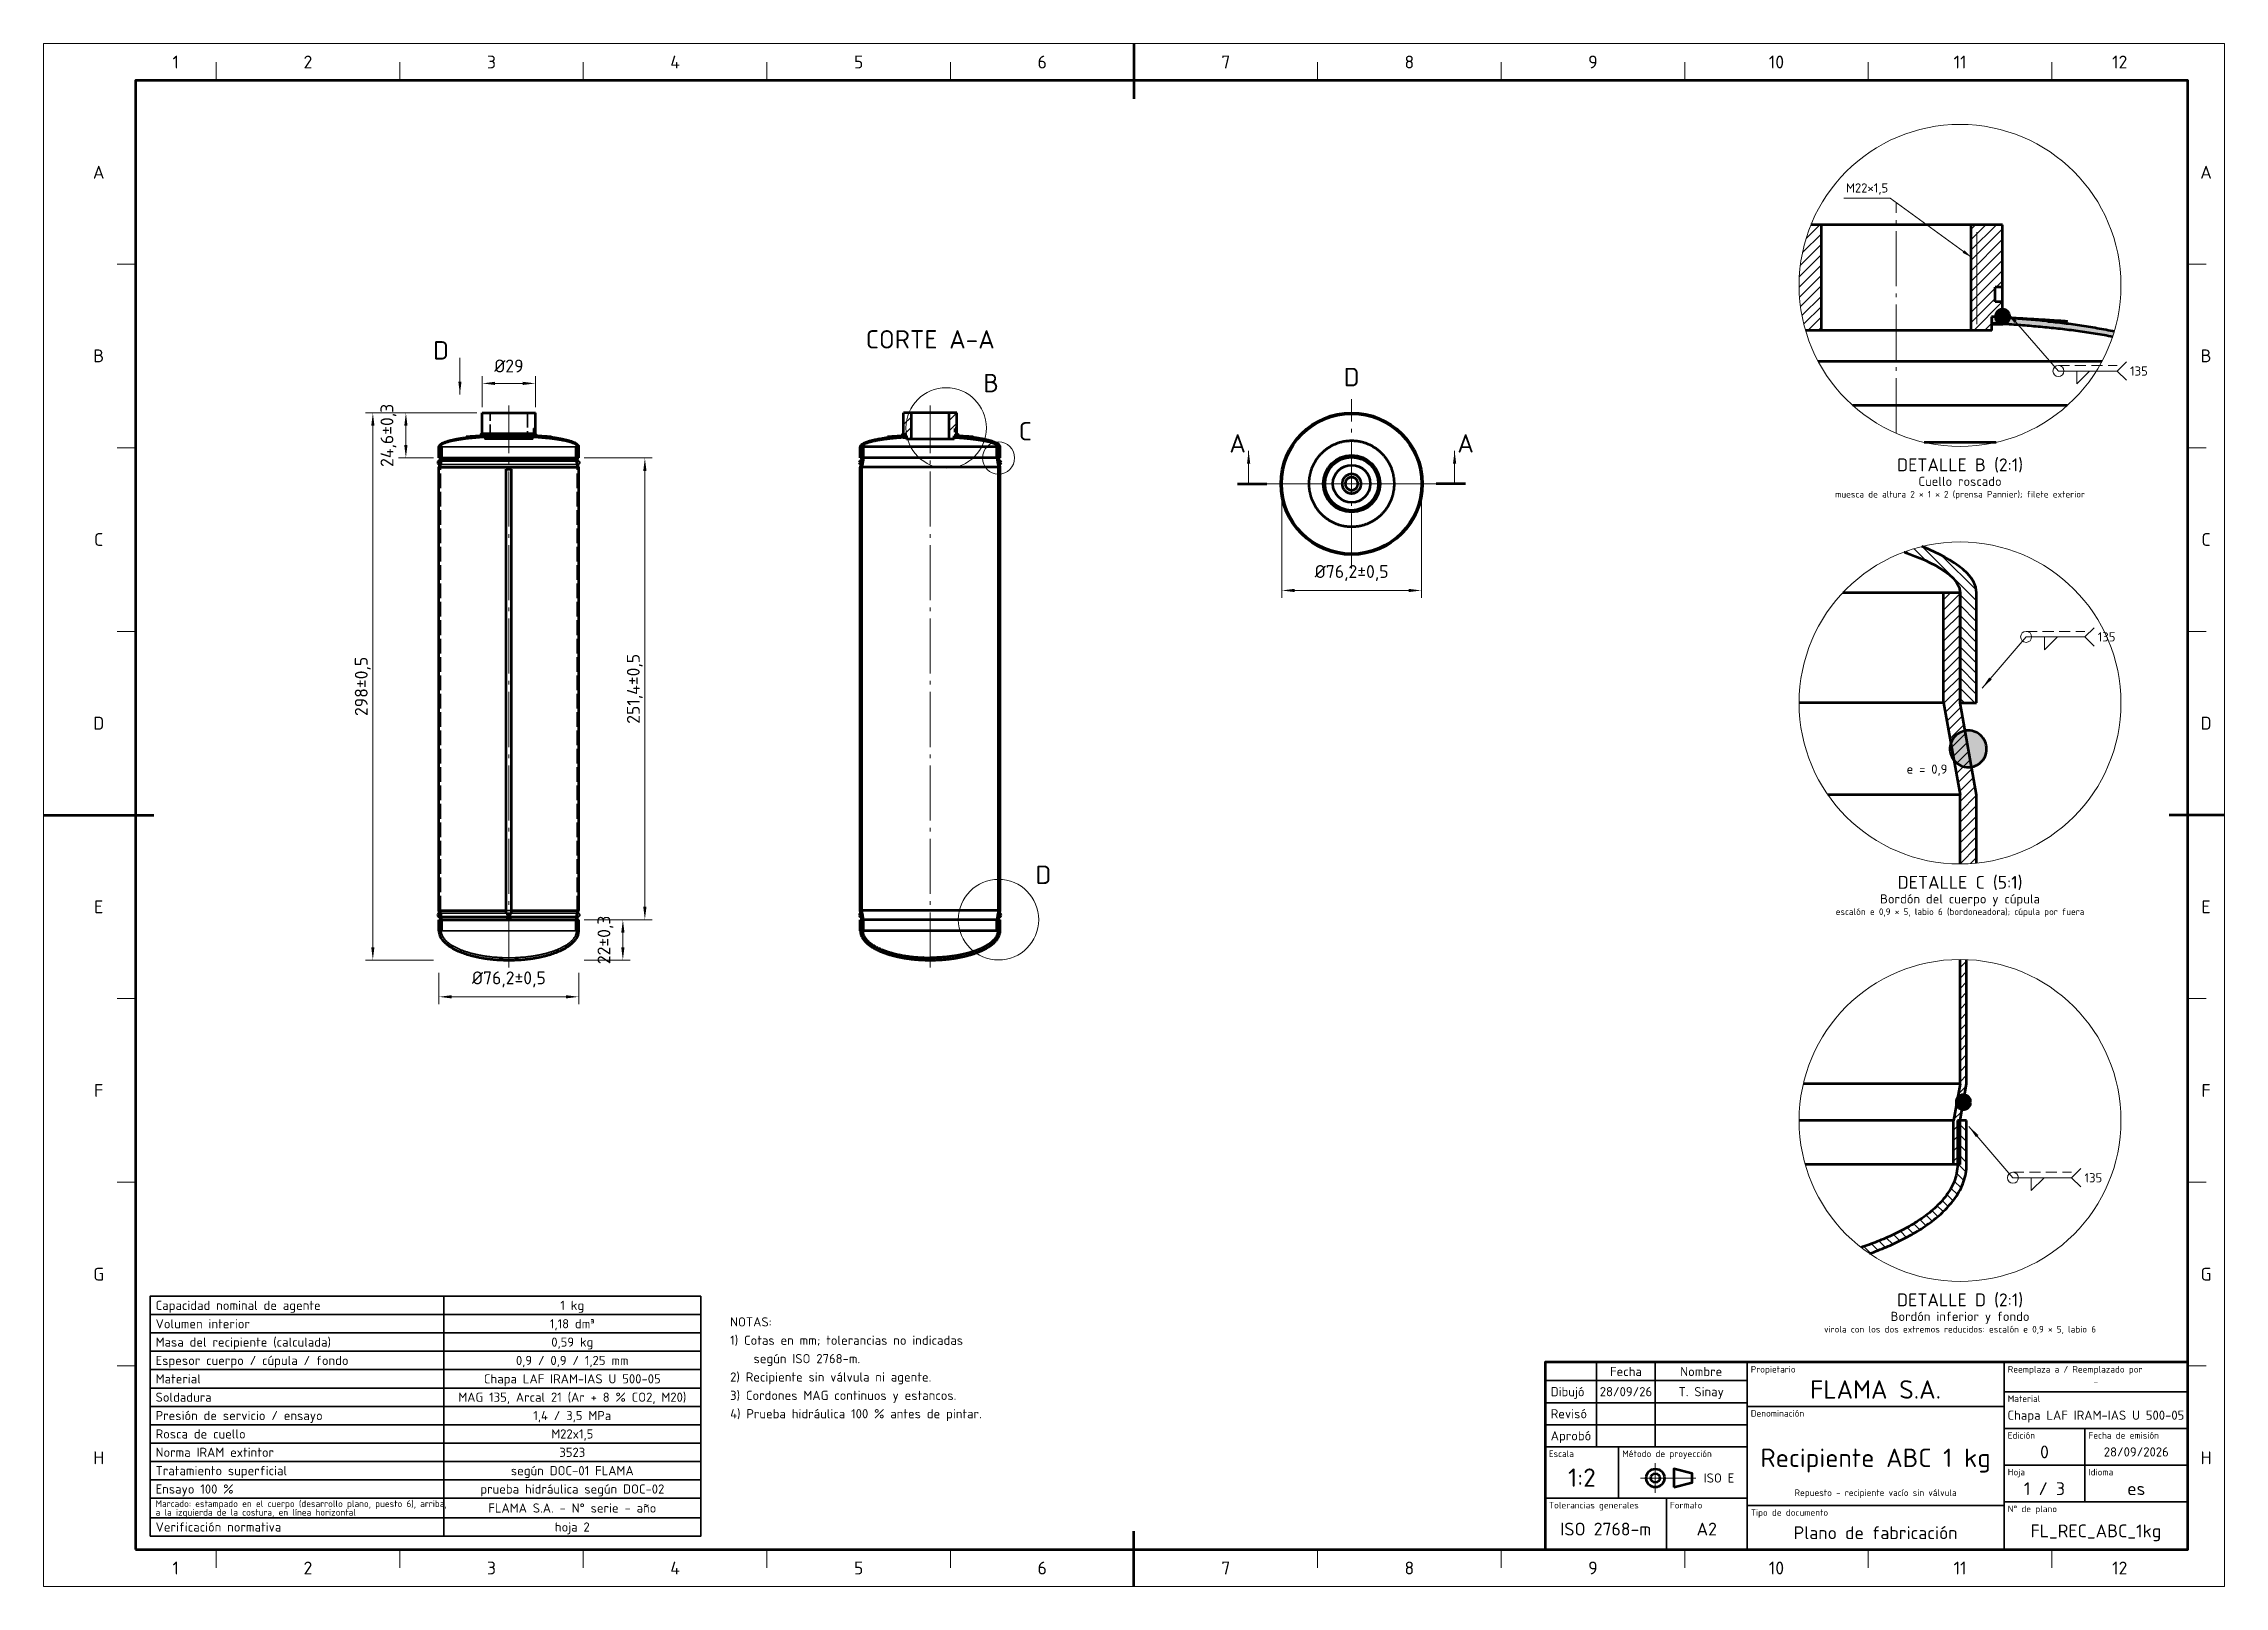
# Paper-space layout 'Hoja1_Fabricacion' of a CAD drawing. Header units: millimetres. Extents: x 0 to 594, y 0 to 420.
# The model-space entities are those that its viewports show. They can reach past a viewport. Long polylines and large blocks are cut down to what shows.
import ezdxf
from ezdxf.enums import TextEntityAlignment as Align

# ---------------------------------------------------------------- set-up
doc = ezdxf.new("R2010")
doc.units = ezdxf.units.MM
for name, pattern in [('IRAM-E-TRAZOS', [5, 4, -1]), ('IRAM-F-TRAZO-PUNTO', [20, 15, -2, 1, -2]), ('ISO02-TRAZOS', [4.5, 3, -1.5])]:
    doc.linetypes.add(name, pattern=pattern)
for name, color, linetype, lineweight in [('01-VISIBLE', 7, 'CONTINUOUS', 70), ('02-OCULTA', 4, 'IRAM-E-TRAZOS', 35), ('03-EJE', 1, 'IRAM-F-TRAZO-PUNTO', 18), ('04-COTA', 3, 'CONTINUOUS', 18), ('05-RAYADO', 8, 'CONTINUOUS', 18), ('06-TEXTO', 7, 'CONTINUOUS', 25), ('07-RECUADRO', 7, 'CONTINUOUS', 70), ('08-FINA', 5, 'CONTINUOUS', 18), ('10-ROTULO', 7, 'CONTINUOUS', 35), ('11-TEXTO-ROTULO', 7, 'CONTINUOUS', 25), ('12-SOLDADURA', 6, 'CONTINUOUS', 18)]:
    doc.layers.add(name, color=color, linetype=linetype, lineweight=lineweight)
doc.styles.add('ISO3098', font='isocpeur.ttf')
doc.dimstyles.new('FLAMA-IRAM', dxfattribs={"dimtxt": 3.5, "dimasz": 3.5, "dimexe": 2, "dimexo": 1.5, "dimgap": 1, "dimtad": 1, "dimdec": 1, "dimtxsty": 'ISO3098', "dimblk": 'IRAM_FLECHA', "dimblk1": 'IRAM_FLECHA', "dimblk2": 'IRAM_FLECHA', "dimcen": 2.5, "dimclrd": 256, "dimclre": 256, "dimclrt": 256, "dimazin": 3, "dimtfac": 1, "dimtmove": 0, "dimatfit": 3, "dimlwd": 18, "dimlwe": 18})

psp = doc.layouts.new('Hoja1_Fabricacion')

msp = doc.modelspace()

# ---------------------------------------------------------------- texts
at = {"layer": '06-TEXTO', "style": 'ISO3098'}
for s, height, p in [('1', 3.5, (36, 415)), ('2', 3.5, (72, 415)), ('3', 3.5, (122, 415)), ('4', 3.5, (172, 415)), ('5', 3.5, (222, 415)), ('6', 3.5, (272, 415)), ('7', 3.5, (322, 415)), ('8', 3.5, (372, 415)), ('9', 3.5, (422, 415)), ('10', 3.5, (472, 415)), ('11', 3.5, (522, 415)), ('12', 3.5, (565.5, 415)), ('A', 3.5, (15, 385)), ('A', 3.5, (589, 385)), ('CORTE A-A', 5, (241.5, 339.5)), ('B', 3.5, (15, 335)), ('B', 3.5, (589, 335)), ('B', 5, (258.069, 327.594)), ('D', 5, (356.275, 329.227)), ('C', 5, (267.388, 314.483)), ('A', 5, (325.225, 311.177)), ('A', 5, (387.325, 311.177)), ('DETALLE B (2:1)', 3.5, (522, 305.333)), ('muesca de altura 2 × 1 × 2 (prensa Pannier); filete exterior', 1.8, (522, 297.333)), ('Cuello roscado', 2.5, (522, 300.833)), ('C', 3.5, (15, 285)), ('C', 3.5, (589, 285)), ('D', 3.5, (15, 235)), ('D', 3.5, (589, 235)), ('e = 0,9', 2.5, (513, 222.5)), ('D', 5, (272.319, 193.719)), ('DETALLE C (5:1)', 3.5, (522, 191.667)), ('E', 3.5, (15, 185)), ('escalón e 0,9 × 5, labio 6 (bordoneadora); cúpula por fuera', 1.8, (522, 183.667)), ('Bordón del cuerpo y cúpula', 2.5, (522, 187.167)), ('E', 3.5, (589, 185)), ('F', 3.5, (15, 135)), ('F', 3.5, (589, 135)), ('G', 3.5, (15, 85)), ('G', 3.5, (589, 85)), ('1 kg', 2.5, (144, 76.5)), ('DETALLE D (2:1)', 3.5, (522, 78)), ('1,18 dm³', 2.5, (144, 71.5)), ('Bordón inferior y fondo', 2.5, (522, 73.5)), ('0,59 kg', 2.5, (144, 66.5)), ('virola con los dos extremos reducidos: escalón e 0,9 × 5, labio 6', 1.8, (522, 70)), ('0,9 / 0,9 / 1,25 mm', 2.5, (144, 61.5)), ('Chapa LAF IRAM-IAS U 500-05', 2.5, (144, 56.5)), ('MAG 135, Arcal 21 (Ar + 8 % CO2, M20)', 2.5, (144, 51.5)), ('1,4 / 3,5 MPa', 2.5, (144, 46.5)), ('M22x1,5', 2.5, (144, 41.5)), ('H', 3.5, (15, 35)), ('3523', 2.5, (144, 36.5)), ('H', 3.5, (589, 35)), ('según DOC-01 FLAMA', 2.5, (144, 31.5)), ('prueba hidráulica según DOC-02', 2.5, (144, 26.5)), ('FLAMA S.A. - N° serie - año', 2.5, (144, 21.33)), ('hoja 2', 2.5, (144, 16.16)), ('1', 3.5, (36, 5)), ('2', 3.5, (72, 5)), ('3', 3.5, (122, 5)), ('4', 3.5, (172, 5)), ('5', 3.5, (222, 5)), ('6', 3.5, (272, 5)), ('7', 3.5, (322, 5)), ('8', 3.5, (372, 5)), ('9', 3.5, (422, 5)), ('10', 3.5, (472, 5)), ('11', 3.5, (522, 5)), ('12', 3.5, (565.5, 5))]:
    msp.add_text(s, height=height, dxfattribs=at).set_placement(p, align=Align.MIDDLE_CENTER)
msp.add_text('M22×1,5', height=2.5, dxfattribs=at).set_placement((496.676, 378.717), align=Align.BOTTOM_CENTER)
msp.add_text('D', height=5, dxfattribs=at).set_placement((110.39, 336.5), align=Align.MIDDLE_RIGHT)
for s, height, p in [('Capacidad nominal de agente', 2.5, (30.5, 76.5)), ('Volumen interior', 2.5, (30.5, 71.5)), ('Masa del recipiente (calculada)', 2.5, (30.5, 66.5)), ('Espesor cuerpo / cúpula / fondo', 2.5, (30.5, 61.5)), ('Material', 2.5, (30.5, 56.5)), ('Soldadura', 2.5, (30.5, 51.5)), ('Presión de servicio / ensayo', 2.5, (30.5, 46.5)), ('Rosca de cuello', 2.5, (30.5, 41.5)), ('Norma IRAM extintor', 2.5, (30.5, 36.5)), ('Tratamiento superficial', 2.5, (30.5, 31.5)), ('Ensayo 100 %', 2.5, (30.5, 26.5)), ('a la izquierda de la costura, en línea horizontal', 1.8, (30.5, 20.16)), ('Marcado: estampado en el cuerpo (desarrollo plano, puesto 6), arriba,', 1.8, (30.5, 22.5)), ('Verificación normativa', 2.5, (30.5, 16.16))]:
    msp.add_text(s, height=height, dxfattribs=at).set_placement(p, align=Align.MIDDLE_LEFT)
for s, p in [('NOTAS:', (187, 70)), ('1) Cotas en mm; tolerancias no indicadas', (187, 65)), ('    según ISO 2768-m.', (187, 60)), ('2) Recipiente sin válvula ni agente.', (187, 55)), ('3) Cordones MAG continuos y estancos.', (187, 50)), ('4) Prueba hidráulica 100 % antes de pintar.', (187, 45))]:
    msp.add_text(s, height=2.5, dxfattribs=at).set_placement(p, align=Align.BOTTOM_LEFT)
at = {"layer": '11-TEXTO-ROTULO', "style": 'ISO3098'}
for s, height, p in [('Fecha', 2.5, (431, 58.5)), ('Nombre', 2.5, (451.5, 58.5)), ('28/09/26', 2.5, (431, 53)), ('T. Sinay', 2.5, (451.5, 53)), ('FLAMA S.A.', 5, (499, 53.6)), ('-', 1.8, (559, 55.6)), ('Chapa LAF IRAM-IAS U 500-05', 2.5, (559, 46.6)), ('Recipiente ABC 1 kg', 5, (499, 35)), ('0', 3.5, (545, 36.6)), ('28/09/2026', 2.5, (570, 36.6)), ('1:2', 5, (419, 29.6)), ('Repuesto - recipiente vacío sin válvula', 1.8, (499, 25.5)), ('1 / 3', 3.5, (545, 26.6)), ('es', 3.5, (570, 26.6)), ('ISO 2768-m', 3.5, (425.5, 15.6)), ('A2', 3.5, (453, 15.6)), ('Plano de fabricación', 3.5, (499, 14.6)), ('FL_REC_ABC_1kg', 3.5, (559, 15.1))]:
    msp.add_text(s, height=height, dxfattribs=at).set_placement(p, align=Align.MIDDLE_CENTER)
for s, p in [('Propietario', (465, 60)), ('Reemplaza a / Reemplazado por', (535, 60)), ('Denominación', (465, 48)), ('Material', (535, 52)), ('Edición', (535, 42)), ('Fecha de emisión', (557, 42)), ('Escala', (410, 37)), ('Método de proyección', (430, 37)), ('Hoja', (535, 32)), ('Idioma', (557, 32)), ('Tolerancias generales', (410, 23)), ('Formato', (443, 23)), ('Tipo de documento', (465, 21)), ('N° de plano', (535, 22))]:
    msp.add_text(s, height=1.8, dxfattribs=at).set_placement(p, align=Align.TOP_LEFT)
for s, p in [('Dibujó', (410.5, 53)), ('Revisó', (410.5, 47)), ('Aprobó', (410.5, 41))]:
    msp.add_text(s, height=2.5, dxfattribs=at).set_placement(p, align=Align.MIDDLE_LEFT)
msp.add_text('ISO E', height=2.5, dxfattribs=at).set_placement((460.5, 29.5), align=Align.MIDDLE_RIGHT)
at = {"layer": '12-SOLDADURA', "style": 'ISO3098'}
for p in [(568.3, 330.867), (559.5, 258.5), (555.9, 111.233)]:
    msp.add_text('135', height=2.5, dxfattribs=at).set_placement(p, align=Align.MIDDLE_LEFT)

# ---------------------------------------------------------------- blocks, each defined once
blk = doc.blocks.new('IRAM_FLECHA')
blk.add_solid([(0, 0), (-1, 0.125), (-1, -0.125)])

# ---------------------------------------------------------------- dimensions: what is measured, and where the dimension line sits
at = {"layer": '04-COTA'}
msp.add_linear_dim(base=(119.475, 327.5), p1=(119.475, 319.5), p2=(133.975, 319.5), dimstyle='FLAMA-IRAM', override={"dimlfac": 2, "dimpost": '%%c<>'}, dxfattribs=at).render()
for base, p1, p2, text in [((98.675, 307.195), (107.675, 307.195), (119.475, 319.5), '<>±0,3'), ((89.675, 170.5), (107.675, 170.5), (119.475, 319.5), '<>±0,5'), ((163.775, 181.5), (145.775, 181.5), (145.775, 307.195), '<>±0,5'), ((157.775, 170.5), (145.775, 170.5), (145.775, 181.5), '<>±0,3')]:
    msp.add_linear_dim(base=base, p1=p1, p2=p2, angle=90, text=text, dimstyle='FLAMA-IRAM', override={"dimlfac": 2}, dxfattribs=at).render()
for base, p1, p2 in [((337.225, 271.127), (337.225, 300.177), (375.325, 300.177)), ((107.675, 160.5), (107.675, 168.5), (145.775, 168.5))]:
    msp.add_linear_dim(base=base, p1=p1, p2=p2, text='%%c<>±0,5', dimstyle='FLAMA-IRAM', override={"dimlfac": 2}, dxfattribs=at).render()

# ---------------------------------------------------------------- hatches: boundary and pattern name
at = {"layer": '05-RAYADO'}
h = msp.add_hatch(dxfattribs=at)
h.set_pattern_fill('ANSI31', scale=0.62992)
h.paths.add_polyline_path([(479.91, 341.941), (479.754, 342.476), (479.48, 343.516), (479.232, 344.563), (479.009, 345.615), (478.812, 346.673), (478.641, 347.735), (478.496, 348.801), (478.378, 349.87), (478.285, 350.942), (478.219, 352.016), (478.18, 353.091), (478.167, 354.167), (478.18, 355.242), (478.219, 356.317), (478.285, 357.391), (478.378, 358.463), (478.496, 359.532), (478.641, 360.598), (478.812, 361.66), (479.009, 362.718), (479.232, 363.771), (479.48, 364.817), (479.754, 365.858), (480.054, 366.891), (480.379, 367.916), (480.729, 368.934), (481.104, 369.942), (481.394, 370.667), (484.224, 370.667), (484.224, 341.941)])
h = msp.add_hatch(dxfattribs=at)
h.set_pattern_fill('ANSI31', scale=0.62992)
h.paths.add_polyline_path([(530.62, 345.667), (530.62, 341.941), (524.976, 341.941), (524.976, 370.667), (533.6, 370.667), (533.6, 353.667), (531.6, 353.667), (531.6, 349.667), (533.6, 349.667), (533.6, 345.667)])
h = msp.add_hatch(color=7, dxfattribs=at)
h.dxf.hatch_style = 1
h.paths.add_polyline_path([(563.402, 340.309), (563.007, 340.385), (562.611, 340.459), (562.215, 340.533), (561.819, 340.605), (561.423, 340.677), (561.026, 340.747), (560.629, 340.816), (560.232, 340.884), (559.835, 340.95), (559.438, 341.016), (559.04, 341.081), (558.642, 341.145), (558.245, 341.207), (557.847, 341.269), (557.448, 341.33), (557.05, 341.39), (556.652, 341.449), (556.253, 341.508), (555.855, 341.565), (555.456, 341.622), (555.057, 341.678), (554.658, 341.733), (554.259, 341.787), (553.86, 341.84), (553.46, 341.893), (553.061, 341.945), (552.662, 341.996), (552.262, 342.047), (551.862, 342.097), (551.463, 342.146), (551.063, 342.194), (550.663, 342.242), (550.263, 342.289), (549.863, 342.336), (549.463, 342.382), (549.062, 342.427), (548.662, 342.471), (548.262, 342.515), (547.861, 342.559), (547.461, 342.602), (547.06, 342.644), (546.66, 342.685), (546.259, 342.726), (545.858, 342.767), (545.458, 342.807), (545.057, 342.846), (544.656, 342.885), (544.255, 342.923), (543.854, 342.961), (543.453, 342.998), (543.052, 343.035), (542.651, 343.071), (542.25, 343.107), (541.848, 343.142), (541.447, 343.177), (541.046, 343.211), (540.645, 343.245), (540.243, 343.278), (539.842, 343.311), (539.44, 343.343), (539.039, 343.375), (538.637, 343.406), (538.236, 343.437), (537.834, 343.467), (537.432, 343.497), (537.031, 343.527), (536.629, 343.556), (536.227, 343.584), (535.826, 343.613), (535.424, 343.64), (535.022, 343.668), (534.62, 343.695), (534.218, 343.721), (533.816, 343.747), (533.414, 343.773), (533.012, 343.798), (532.61, 343.823), (532.208, 343.847), (531.806, 343.871), (531.404, 343.895), (531.002, 343.918), (530.6, 343.941), (530.6, 345.667), (530.981, 345.643), (531.369, 345.619), (531.795, 345.593), (532.22, 345.566), (532.643, 345.54), (533.064, 345.514), (533.482, 345.488), (533.898, 345.462), (534.312, 345.437), (534.724, 345.411), (535.133, 345.386), (535.54, 345.361), (535.944, 345.336), (536.346, 345.311), (536.745, 345.286), (537.142, 345.261), (537.536, 345.237), (537.927, 345.213), (538.315, 345.189), (538.7, 345.165), (539.083, 345.141), (539.463, 345.118), (539.839, 345.094), (540.213, 345.071), (540.647, 345.044), (541.078, 345.017), (541.503, 344.991), (541.923, 344.965), (542.338, 344.939), (542.746, 344.914), (543.148, 344.889), (543.544, 344.864), (543.934, 344.84), (544.316, 344.816), (544.692, 344.793), (545.061, 344.77), (545.471, 344.744), (545.91, 344.717), (546.335, 344.691), (546.746, 344.665), (547.142, 344.64), (547.523, 344.617), (547.889, 344.594), (548.303, 344.568), (548.739, 344.541), (549.139, 344.516), (549.504, 344.493), (549.932, 344.466), (550.326, 344.441), (550.736, 344.415), (551.118, 344.391), (550.937, 344.399), (550.536, 344.422), (550.135, 344.446), (549.735, 344.47), (549.334, 344.494), (548.933, 344.518), (548.532, 344.542), (548.131, 344.566), (547.73, 344.59), (547.329, 344.614), (546.928, 344.638), (546.527, 344.663), (546.126, 344.687), (545.725, 344.711), (545.324, 344.735), (544.923, 344.759), (544.522, 344.783), (544.122, 344.807), (543.721, 344.831), (543.32, 344.856), (542.919, 344.88), (542.518, 344.904), (542.117, 344.928), (541.716, 344.952), (541.315, 344.976), (540.914, 345), (540.513, 345.024), (540.112, 345.048), (539.711, 345.072), (539.31, 345.096), (538.909, 345.12), (538.508, 345.144), (538.108, 345.168), (537.707, 345.191), (537.306, 345.215), (536.905, 345.239), (536.504, 345.262), (536.103, 345.286), (535.688, 345.31), (535.264, 345.335), (534.869, 345.357), (534.49, 345.379), (534.064, 345.403), (533.672, 345.424), (533.267, 345.444), (533.137, 345.436), (533.537, 345.403), (533.938, 345.373), (534.338, 345.344), (534.739, 345.314), (535.14, 345.285), (535.54, 345.257), (535.941, 345.228), (536.342, 345.2), (536.742, 345.171), (537.143, 345.142), (537.543, 345.114), (537.944, 345.085), (538.345, 345.057), (538.745, 345.028), (539.146, 344.999), (539.547, 344.97), (539.947, 344.941), (540.348, 344.912), (540.748, 344.883), (541.149, 344.853), (541.549, 344.823), (541.95, 344.792), (542.35, 344.761), (542.751, 344.728), (543.151, 344.695), (543.551, 344.661), (543.951, 344.624), (544.351, 344.586), (544.75, 344.543), (545.149, 344.494), (545.546, 344.437), (545.943, 344.376), (546.341, 344.319), (546.739, 344.268), (547.138, 344.218), (547.537, 344.17), (547.936, 344.123), (548.335, 344.077), (548.734, 344.03), (549.133, 343.983), (549.531, 343.937), (549.93, 343.889), (550.329, 343.842), (550.728, 343.793), (551.126, 343.743), (551.525, 343.692), (551.923, 343.64), (552.321, 343.587), (552.719, 343.532), (553.117, 343.477), (553.514, 343.42), (553.912, 343.362), (554.309, 343.303), (554.706, 343.243), (555.103, 343.182), (555.5, 343.121), (555.897, 343.059), (556.294, 342.996), (556.691, 342.933), (557.087, 342.869), (557.484, 342.805), (557.88, 342.739), (558.276, 342.673), (558.672, 342.606), (559.068, 342.538), (559.463, 342.468), (559.859, 342.398), (560.254, 342.327), (560.649, 342.254), (561.044, 342.181), (561.439, 342.106), (561.833, 342.03), (562.227, 341.953), (562.621, 341.874), (563.015, 341.795), (563.408, 341.714), (563.801, 341.632), (563.989, 341.592), (563.946, 341.443), (563.621, 340.417), (563.572, 340.275)])
h = msp.add_hatch(color=7, dxfattribs=at)
h.dxf.hatch_style = 1
h.paths.add_polyline_path([(535.559, 345.264), (535.438, 344.878), (535.242, 344.524), (534.978, 344.217), (534.658, 343.969), (534.295, 343.791), (533.903, 343.69), (533.499, 343.669), (533.099, 343.731), (532.719, 343.871), (532.376, 344.085), (532.082, 344.364), (531.851, 344.696), (531.692, 345.068), (531.61, 345.464), (531.61, 345.869), (531.692, 346.265), (531.851, 346.637), (532.082, 346.969), (532.376, 347.248), (532.719, 347.462), (533.099, 347.603), (533.499, 347.664), (533.903, 347.644), (534.295, 347.542), (534.658, 347.364), (534.978, 347.116), (535.242, 346.809), (535.438, 346.455), (535.559, 346.069), (535.6, 345.667)])
h = msp.add_hatch(dxfattribs=at)
h.set_pattern_fill('ANSI31', scale=0.62992)
h.paths.add_polyline_path([(236.406, 312.318), (234.995, 312.318), (234.995, 313.25), (234.25, 313.25), (234.25, 319.5), (236.406, 319.5)])
h = msp.add_hatch(dxfattribs=at)
h.set_pattern_fill('ANSI31', scale=0.62992)
h.paths.add_polyline_path([(248.75, 313.25), (248.005, 313.25), (248.005, 312.318), (246.594, 312.318), (246.594, 319.5), (248.75, 319.5), (248.75, 315.25), (248.25, 315.25), (248.25, 314.25), (248.75, 314.25)])
h = msp.add_hatch(color=7, dxfattribs=at)
h.dxf.hatch_style = 1
h.paths.add_polyline_path([(222.9, 307.195), (222.45, 307.195), (222.45, 310.195), (222.458, 310.295), (222.484, 310.391), (222.525, 310.483), (222.577, 310.568), (222.637, 310.648), (222.703, 310.723), (222.775, 310.793), (222.85, 310.858), (222.929, 310.92), (223.011, 310.978), (223.094, 311.033), (223.179, 311.086), (223.266, 311.136), (223.354, 311.184), (223.442, 311.23), (223.532, 311.275), (223.623, 311.318), (223.714, 311.359), (223.806, 311.399), (223.898, 311.438), (223.991, 311.475), (224.084, 311.512), (224.177, 311.547), (224.271, 311.582), (224.366, 311.615), (224.46, 311.648), (224.555, 311.68), (224.65, 311.711), (224.745, 311.742), (224.841, 311.771), (224.937, 311.801), (225.033, 311.829), (225.129, 311.857), (225.225, 311.884), (225.322, 311.911), (225.418, 311.937), (225.515, 311.963), (225.612, 311.988), (225.709, 312.013), (225.806, 312.037), (225.903, 312.061), (226, 312.085), (226.098, 312.108), (226.195, 312.13), (226.293, 312.152), (226.39, 312.174), (226.488, 312.196), (226.586, 312.217), (226.684, 312.238), (226.782, 312.258), (226.88, 312.279), (226.978, 312.299), (227.076, 312.318), (227.174, 312.337), (227.272, 312.356), (227.371, 312.375), (227.469, 312.394), (227.568, 312.412), (227.666, 312.429), (227.765, 312.447), (227.863, 312.464), (227.962, 312.481), (228.061, 312.498), (228.159, 312.515), (228.258, 312.531), (228.357, 312.547), (228.456, 312.563), (228.554, 312.579), (228.653, 312.595), (228.752, 312.61), (228.851, 312.625), (228.95, 312.641), (229.049, 312.655), (229.148, 312.67), (229.247, 312.685), (229.346, 312.699), (229.445, 312.713), (229.544, 312.727), (229.643, 312.74), (229.743, 312.753), (229.842, 312.766), (229.941, 312.778), (230.041, 312.79), (230.14, 312.802), (230.239, 312.814), (230.339, 312.826), (230.438, 312.838), (230.537, 312.849), (230.637, 312.861), (230.736, 312.872), (230.836, 312.884), (230.935, 312.896), (231.034, 312.909), (231.133, 312.923), (231.232, 312.938), (231.331, 312.952), (231.431, 312.965), (231.53, 312.976), (231.63, 312.986), (231.729, 312.996), (231.829, 313.004), (231.929, 313.013), (232.029, 313.021), (232.128, 313.029), (232.228, 313.036), (232.328, 313.044), (232.428, 313.051), (232.528, 313.059), (232.627, 313.066), (232.727, 313.073), (232.827, 313.081), (232.927, 313.088), (233.027, 313.095), (233.126, 313.102), (233.226, 313.109), (233.326, 313.116), (233.426, 313.123), (233.526, 313.13), (233.626, 313.138), (233.725, 313.145), (233.825, 313.152), (233.925, 313.159), (234.025, 313.166), (234.125, 313.174), (234.225, 313.181), (234.324, 313.189), (234.374, 313.196), (234.274, 313.191), (234.174, 313.186), (234.074, 313.181), (233.974, 313.175), (233.874, 313.169), (233.774, 313.164), (233.675, 313.158), (233.575, 313.152), (233.475, 313.146), (233.375, 313.14), (233.275, 313.134), (233.175, 313.128), (233.075, 313.122), (232.975, 313.116), (232.875, 313.11), (232.775, 313.105), (232.675, 313.099), (232.576, 313.093), (232.476, 313.087), (232.376, 313.081), (232.276, 313.075), (232.176, 313.069), (232.076, 313.063), (231.976, 313.057), (231.876, 313.051), (231.776, 313.045), (231.676, 313.039), (231.577, 313.033), (231.477, 313.027), (231.377, 313.021), (231.277, 313.015), (231.177, 313.009), (231.077, 313.003), (230.977, 312.997), (230.877, 312.99), (230.777, 312.984), (230.677, 312.978), (230.577, 312.972), (230.478, 312.966), (230.378, 312.96), (230.278, 312.954), (230.178, 312.949), (230.078, 312.943), (229.978, 312.937), (229.878, 312.931), (229.906, 312.933), (230.005, 312.94), (230.105, 312.946), (230.205, 312.952), (230.305, 312.959), (230.405, 312.965), (230.505, 312.971), (230.605, 312.977), (230.705, 312.983), (230.805, 312.99), (230.904, 312.996), (231.004, 313.002), (231.104, 313.008), (231.204, 313.015), (231.304, 313.021), (231.404, 313.027), (231.504, 313.033), (231.604, 313.039), (231.704, 313.046), (231.803, 313.052), (231.903, 313.058), (232.003, 313.064), (232.103, 313.07), (232.203, 313.077), (232.303, 313.083), (232.403, 313.089), (232.503, 313.095), (232.603, 313.101), (232.702, 313.108), (232.802, 313.114), (232.902, 313.12), (233.002, 313.126), (233.102, 313.132), (233.202, 313.139), (233.302, 313.145), (233.402, 313.151), (233.502, 313.157), (233.602, 313.163), (233.701, 313.17), (233.801, 313.176), (233.901, 313.182), (234.001, 313.188), (234.101, 313.194), (234.201, 313.201), (234.301, 313.207), (234.401, 313.213), (234.501, 313.219), (234.6, 313.225), (234.7, 313.231), (234.8, 313.238), (234.9, 313.244), (235, 313.25), (235, 312.818), (234.899, 312.813), (234.799, 312.807), (234.698, 312.801), (234.598, 312.795), (234.497, 312.789), (234.397, 312.783), (234.296, 312.777), (234.196, 312.77), (234.095, 312.764), (233.995, 312.757), (233.895, 312.75), (233.794, 312.743), (233.694, 312.736), (233.593, 312.729), (233.493, 312.722), (233.392, 312.715), (233.292, 312.708), (233.191, 312.7), (233.091, 312.693), (232.991, 312.685), (232.89, 312.677), (232.79, 312.669), (232.69, 312.661), (232.589, 312.653), (232.489, 312.645), (232.389, 312.636), (232.288, 312.628), (232.188, 312.619), (232.088, 312.61), (231.987, 312.601), (231.887, 312.592), (231.787, 312.583), (231.686, 312.574), (231.586, 312.564), (231.486, 312.555), (231.386, 312.545), (231.286, 312.535), (231.185, 312.525), (231.085, 312.515), (230.985, 312.505), (230.885, 312.494), (230.785, 312.484), (230.685, 312.473), (230.585, 312.462), (230.484, 312.451), (230.384, 312.44), (230.284, 312.429), (230.184, 312.417), (230.084, 312.406), (229.984, 312.394), (229.884, 312.382), (229.784, 312.37), (229.684, 312.358), (229.584, 312.345), (229.485, 312.332), (229.385, 312.32), (229.285, 312.307), (229.185, 312.293), (229.085, 312.28), (228.985, 312.266), (228.886, 312.253), (228.786, 312.239), (228.686, 312.225), (228.587, 312.21), (228.487, 312.196), (228.387, 312.181), (228.288, 312.166), (228.188, 312.151), (228.089, 312.135), (227.989, 312.119), (227.89, 312.104), (227.791, 312.087), (227.691, 312.071), (227.592, 312.054), (227.493, 312.037), (227.394, 312.02), (227.294, 312.002), (227.195, 311.985), (227.096, 311.967), (226.997, 311.948), (226.898, 311.929), (226.799, 311.91), (226.701, 311.891), (226.602, 311.871), (226.503, 311.851), (226.405, 311.831), (226.306, 311.81), (226.208, 311.789), (226.109, 311.767), (226.011, 311.745), (225.913, 311.723), (225.815, 311.7), (225.717, 311.677), (225.619, 311.653), (225.521, 311.628), (225.424, 311.603), (225.326, 311.578), (225.229, 311.552), (225.132, 311.525), (225.035, 311.498), (224.939, 311.47), (224.842, 311.441), (224.746, 311.411), (224.65, 311.381), (224.554, 311.349), (224.459, 311.317), (224.364, 311.284), (224.269, 311.249), (224.175, 311.214), (224.081, 311.177), (223.988, 311.139), (223.896, 311.099), (223.804, 311.057), (223.713, 311.014), (223.623, 310.968), (223.535, 310.92), (223.448, 310.869), (223.363, 310.816), (223.28, 310.759), (223.2, 310.697), (223.125, 310.63), (223.056, 310.556), (222.995, 310.476), (222.945, 310.39), (222.911, 310.295), (222.9, 310.195)])
h = msp.add_hatch(color=7, dxfattribs=at)
h.dxf.hatch_style = 1
h.paths.add_polyline_path([(222.9, 181.5), (222.45, 184), (222.45, 304.695), (222.9, 307.195), (222.9, 310.195), (223.35, 310.195), (223.35, 307.195), (222.9, 304.695), (222.9, 184), (223.35, 181.5), (223.35, 178.5), (222.9, 178.5)])
h = msp.add_hatch(color=7, dxfattribs=at)
h.dxf.hatch_style = 1
h.paths.add_polyline_path([(233.75, 313.25), (233.76, 313.351), (233.791, 313.447), (233.84, 313.536), (233.906, 313.612), (233.986, 313.674), (234.076, 313.719), (234.174, 313.744), (234.275, 313.749), (234.375, 313.734), (234.47, 313.699), (234.556, 313.645), (234.629, 313.576), (234.687, 313.493), (234.727, 313.4), (234.747, 313.301), (234.747, 313.199), (234.727, 313.1), (234.687, 313.007), (234.629, 312.924), (234.556, 312.855), (234.47, 312.801), (234.375, 312.766), (234.275, 312.751), (234.174, 312.756), (234.076, 312.781), (233.986, 312.826), (233.906, 312.888), (233.84, 312.964), (233.791, 313.053), (233.76, 313.149)])
h = msp.add_hatch(color=7, dxfattribs=at)
h.dxf.hatch_style = 1
h.paths.add_polyline_path([(260.55, 310.195), (260.55, 307.195), (260.1, 307.195), (260.1, 310.195), (260.089, 310.295), (260.055, 310.39), (260.005, 310.476), (259.944, 310.556), (259.875, 310.63), (259.8, 310.697), (259.72, 310.759), (259.637, 310.816), (259.552, 310.869), (259.465, 310.92), (259.377, 310.968), (259.287, 311.014), (259.196, 311.057), (259.104, 311.099), (259.012, 311.139), (258.919, 311.177), (258.825, 311.214), (258.731, 311.249), (258.636, 311.284), (258.541, 311.317), (258.446, 311.349), (258.35, 311.381), (258.254, 311.411), (258.158, 311.441), (258.061, 311.47), (257.965, 311.498), (257.868, 311.525), (257.771, 311.552), (257.674, 311.578), (257.576, 311.603), (257.479, 311.628), (257.381, 311.653), (257.283, 311.677), (257.185, 311.7), (257.087, 311.723), (256.989, 311.745), (256.891, 311.767), (256.792, 311.789), (256.694, 311.81), (256.595, 311.831), (256.497, 311.851), (256.398, 311.871), (256.299, 311.891), (256.201, 311.91), (256.102, 311.929), (256.003, 311.948), (255.904, 311.967), (255.805, 311.985), (255.706, 312.002), (255.606, 312.02), (255.507, 312.037), (255.408, 312.054), (255.309, 312.071), (255.209, 312.087), (255.11, 312.104), (255.011, 312.119), (254.911, 312.135), (254.812, 312.151), (254.712, 312.166), (254.613, 312.181), (254.513, 312.196), (254.413, 312.21), (254.314, 312.225), (254.214, 312.239), (254.114, 312.253), (254.015, 312.266), (253.915, 312.28), (253.815, 312.293), (253.715, 312.307), (253.615, 312.32), (253.515, 312.332), (253.416, 312.345), (253.316, 312.358), (253.216, 312.37), (253.116, 312.382), (253.016, 312.394), (252.916, 312.406), (252.816, 312.417), (252.716, 312.429), (252.616, 312.44), (252.516, 312.451), (252.415, 312.462), (252.315, 312.473), (252.215, 312.484), (252.115, 312.494), (252.015, 312.505), (251.915, 312.515), (251.815, 312.525), (251.714, 312.535), (251.614, 312.545), (251.514, 312.555), (251.414, 312.564), (251.314, 312.574), (251.213, 312.583), (251.113, 312.592), (251.013, 312.601), (250.912, 312.61), (250.812, 312.619), (250.712, 312.628), (250.611, 312.636), (250.511, 312.645), (250.411, 312.653), (250.31, 312.661), (250.21, 312.669), (250.11, 312.677), (250.009, 312.685), (249.909, 312.693), (249.809, 312.7), (249.708, 312.708), (249.608, 312.715), (249.507, 312.722), (249.407, 312.729), (249.306, 312.736), (249.206, 312.743), (249.105, 312.75), (249.005, 312.757), (248.905, 312.764), (248.804, 312.77), (248.704, 312.777), (248.603, 312.783), (248.503, 312.789), (248.402, 312.795), (248.302, 312.801), (248.201, 312.807), (248.101, 312.813), (248, 312.818), (248, 313.25), (248.095, 313.244), (248.192, 313.238), (248.299, 313.231), (248.405, 313.225), (248.511, 313.218), (248.616, 313.212), (248.72, 313.205), (248.825, 313.199), (248.928, 313.193), (249.031, 313.186), (249.133, 313.18), (249.235, 313.174), (249.336, 313.167), (249.436, 313.161), (249.536, 313.155), (249.635, 313.149), (249.734, 313.143), (249.832, 313.137), (249.929, 313.13), (250.025, 313.125), (250.121, 313.119), (250.216, 313.113), (250.31, 313.107), (250.403, 313.101), (250.512, 313.094), (250.619, 313.088), (250.726, 313.081), (250.831, 313.075), (250.934, 313.068), (251.036, 313.062), (251.137, 313.056), (251.236, 313.049), (251.333, 313.043), (251.429, 313.037), (251.523, 313.032), (251.615, 313.026), (251.718, 313.019), (251.828, 313.013), (251.934, 313.006), (252.037, 313), (252.136, 312.993), (252.231, 312.988), (252.322, 312.982), (252.426, 312.975), (252.535, 312.969), (252.635, 312.962), (252.726, 312.957), (252.833, 312.95), (252.931, 312.944), (253.034, 312.937), (253.129, 312.931), (253.084, 312.933), (252.984, 312.939), (252.884, 312.945), (252.784, 312.951), (252.683, 312.957), (252.583, 312.963), (252.483, 312.969), (252.383, 312.975), (252.282, 312.981), (252.182, 312.987), (252.082, 312.993), (251.982, 312.999), (251.882, 313.005), (251.781, 313.011), (251.681, 313.017), (251.581, 313.023), (251.481, 313.029), (251.38, 313.035), (251.28, 313.041), (251.18, 313.047), (251.08, 313.053), (250.979, 313.059), (250.879, 313.065), (250.779, 313.071), (250.679, 313.077), (250.579, 313.083), (250.478, 313.089), (250.378, 313.095), (250.278, 313.101), (250.178, 313.107), (250.077, 313.113), (249.977, 313.119), (249.877, 313.125), (249.777, 313.131), (249.676, 313.137), (249.576, 313.143), (249.476, 313.149), (249.376, 313.155), (249.272, 313.161), (249.166, 313.167), (249.067, 313.173), (248.973, 313.178), (248.866, 313.184), (248.768, 313.189), (248.667, 313.194), (248.634, 313.192), (248.734, 313.184), (248.834, 313.177), (248.935, 313.169), (249.035, 313.162), (249.135, 313.155), (249.235, 313.148), (249.335, 313.14), (249.435, 313.133), (249.536, 313.126), (249.636, 313.119), (249.736, 313.112), (249.836, 313.105), (249.936, 313.098), (250.036, 313.09), (250.136, 313.083), (250.237, 313.076), (250.337, 313.069), (250.437, 313.061), (250.537, 313.054), (250.637, 313.047), (250.737, 313.039), (250.837, 313.031), (250.938, 313.023), (251.038, 313.015), (251.138, 313.007), (251.238, 312.999), (251.338, 312.989), (251.438, 312.98), (251.538, 312.969), (251.637, 312.957), (251.737, 312.942), (251.836, 312.927), (251.935, 312.913), (252.035, 312.9), (252.135, 312.888), (252.234, 312.876), (252.334, 312.864), (252.434, 312.852), (252.533, 312.841), (252.633, 312.829), (252.733, 312.817), (252.833, 312.806), (252.932, 312.794), (253.032, 312.782), (253.132, 312.769), (253.231, 312.756), (253.331, 312.743), (253.43, 312.73), (253.53, 312.716), (253.629, 312.703), (253.729, 312.688), (253.828, 312.674), (253.927, 312.659), (254.027, 312.644), (254.126, 312.629), (254.225, 312.614), (254.324, 312.598), (254.423, 312.582), (254.523, 312.567), (254.622, 312.551), (254.721, 312.535), (254.82, 312.518), (254.919, 312.502), (255.018, 312.485), (255.117, 312.468), (255.216, 312.45), (255.315, 312.433), (255.414, 312.415), (255.512, 312.397), (255.611, 312.379), (255.71, 312.36), (255.808, 312.341), (255.907, 312.322), (256.005, 312.302), (256.104, 312.282), (256.202, 312.262), (256.3, 312.241), (256.399, 312.22), (256.497, 312.199), (256.595, 312.178), (256.693, 312.156), (256.791, 312.133), (256.889, 312.111), (256.986, 312.088), (257.084, 312.064), (257.181, 312.04), (257.279, 312.016), (257.376, 311.991), (257.473, 311.966), (257.57, 311.94), (257.667, 311.914), (257.764, 311.887), (257.861, 311.86), (257.957, 311.832), (258.053, 311.803), (258.15, 311.774), (258.245, 311.745), (258.341, 311.714), (258.437, 311.683), (258.532, 311.651), (258.627, 311.618), (258.721, 311.585), (258.816, 311.55), (258.909, 311.514), (259.003, 311.478), (259.096, 311.44), (259.189, 311.402), (259.281, 311.362), (259.372, 311.32), (259.463, 311.277), (259.553, 311.233), (259.642, 311.186), (259.73, 311.138), (259.817, 311.088), (259.903, 311.035), (259.986, 310.98), (260.068, 310.921), (260.148, 310.86), (260.224, 310.795), (260.296, 310.725), (260.362, 310.65), (260.423, 310.569), (260.475, 310.483), (260.516, 310.392), (260.542, 310.295)])
h = msp.add_hatch(color=7, dxfattribs=at)
h.dxf.hatch_style = 1
h.paths.add_polyline_path([(249.25, 313.25), (249.24, 313.149), (249.209, 313.053), (249.16, 312.964), (249.094, 312.888), (249.014, 312.826), (248.924, 312.781), (248.826, 312.756), (248.725, 312.751), (248.625, 312.766), (248.53, 312.801), (248.444, 312.855), (248.371, 312.924), (248.313, 313.007), (248.273, 313.1), (248.253, 313.199), (248.253, 313.301), (248.273, 313.4), (248.313, 313.493), (248.371, 313.576), (248.444, 313.645), (248.53, 313.699), (248.625, 313.734), (248.725, 313.749), (248.826, 313.744), (248.924, 313.719), (249.014, 313.674), (249.094, 313.612), (249.16, 313.536), (249.209, 313.447), (249.24, 313.351)])
h = msp.add_hatch(color=7, dxfattribs=at)
h.dxf.hatch_style = 1
h.paths.add_polyline_path([(260.55, 304.695), (260.55, 184), (260.1, 181.5), (260.1, 178.5), (259.65, 178.5), (259.65, 181.5), (260.1, 184), (260.1, 304.695), (259.65, 307.195), (259.65, 310.195), (260.1, 310.195), (260.1, 307.195)])
h = msp.add_hatch(color=7, dxfattribs=at)
h.dxf.hatch_style = 1
h.paths.add_polyline_path([(222.175, 305.945), (222.185, 306.046), (222.216, 306.142), (222.265, 306.231), (222.331, 306.307), (222.411, 306.369), (222.501, 306.414), (222.599, 306.439), (222.7, 306.444), (222.8, 306.429), (222.895, 306.394), (222.981, 306.34), (223.054, 306.271), (223.112, 306.188), (223.152, 306.095), (223.172, 305.996), (223.172, 305.894), (223.152, 305.795), (223.112, 305.702), (223.054, 305.619), (222.981, 305.55), (222.895, 305.496), (222.8, 305.461), (222.7, 305.446), (222.599, 305.451), (222.501, 305.476), (222.411, 305.521), (222.331, 305.583), (222.265, 305.659), (222.216, 305.748), (222.185, 305.844)])
h = msp.add_hatch(color=7, dxfattribs=at)
h.dxf.hatch_style = 1
h.paths.add_polyline_path([(260.825, 305.945), (260.815, 305.844), (260.784, 305.748), (260.735, 305.659), (260.669, 305.583), (260.589, 305.521), (260.499, 305.476), (260.401, 305.451), (260.3, 305.446), (260.2, 305.461), (260.105, 305.496), (260.019, 305.55), (259.946, 305.619), (259.888, 305.702), (259.848, 305.795), (259.828, 305.894), (259.828, 305.996), (259.848, 306.095), (259.888, 306.188), (259.946, 306.271), (260.019, 306.34), (260.105, 306.394), (260.2, 306.429), (260.3, 306.444), (260.401, 306.439), (260.499, 306.414), (260.589, 306.369), (260.669, 306.307), (260.735, 306.231), (260.784, 306.142), (260.815, 306.046)])
h = msp.add_hatch(dxfattribs=at)
h.set_pattern_fill('ANSI31', scale=0.62992, angle=90)
h.paths.add_polyline_path([(526.5, 240.5), (522, 240.5), (522, 270.5), (521.893, 271.499), (521.555, 272.445), (521.047, 273.314), (520.435, 274.113), (519.747, 274.847), (518.998, 275.52), (518.203, 276.137), (517.373, 276.707), (516.521, 277.244), (515.651, 277.751), (514.766, 278.231), (513.869, 278.688), (512.961, 279.123), (512.044, 279.539), (511.12, 279.938), (510.188, 280.32), (509.251, 280.688), (508.309, 281.044), (507.363, 281.387), (506.765, 281.597), (507.233, 281.771), (508.25, 282.121), (509.276, 282.446), (510.309, 282.746), (511.349, 283.02), (511.63, 283.086), (511.961, 282.953), (512.887, 282.565), (513.808, 282.165), (514.723, 281.751), (515.631, 281.322), (516.531, 280.877), (517.422, 280.413), (518.302, 279.931), (519.171, 279.427), (520.025, 278.9), (520.863, 278.346), (521.681, 277.764), (522.475, 277.15), (523.237, 276.496), (523.957, 275.796), (524.624, 275.046), (525.226, 274.242), (525.745, 273.384), (526.155, 272.468), (526.415, 271.499), (526.5, 270.5)])
h = msp.add_hatch(dxfattribs=at)
h.set_pattern_fill('ANSI31', scale=0.62992)
h.paths.add_polyline_path([(526.5, 196.9), (526.296, 196.878), (525.225, 196.785), (524.151, 196.719), (523.076, 196.68), (522, 196.667), (522, 215.5), (517.5, 240.5), (517.5, 270.5), (522, 270.5), (522, 240.5), (526.5, 215.5)])
h = msp.add_hatch(color=7, dxfattribs=at)
h.dxf.hatch_style = 1
h.paths.add_polyline_path([(529.148, 226.994), (528.845, 226.028), (528.354, 225.144), (527.695, 224.376), (526.895, 223.757), (525.987, 223.311), (525.007, 223.058), (523.997, 223.006), (522.997, 223.16), (522.048, 223.511), (521.189, 224.046), (520.456, 224.743), (519.878, 225.573), (519.479, 226.503), (519.276, 227.494), (519.276, 228.506), (519.479, 229.497), (519.878, 230.427), (520.456, 231.257), (521.189, 231.954), (522.048, 232.489), (522.997, 232.84), (523.997, 232.994), (525.007, 232.942), (525.987, 232.689), (526.895, 232.243), (527.695, 231.624), (528.354, 230.856), (528.845, 229.972), (529.148, 229.006), (529.25, 228)])
h = msp.add_hatch(color=7, dxfattribs=at)
h.dxf.hatch_style = 1
h.paths.add_polyline_path([(222.175, 182.75), (222.185, 182.851), (222.216, 182.947), (222.265, 183.036), (222.331, 183.112), (222.411, 183.174), (222.501, 183.219), (222.599, 183.244), (222.7, 183.249), (222.8, 183.234), (222.895, 183.199), (222.981, 183.145), (223.054, 183.076), (223.112, 182.993), (223.152, 182.9), (223.172, 182.801), (223.172, 182.699), (223.152, 182.6), (223.112, 182.507), (223.054, 182.424), (222.981, 182.355), (222.895, 182.301), (222.8, 182.266), (222.7, 182.251), (222.599, 182.256), (222.501, 182.281), (222.411, 182.326), (222.331, 182.388), (222.265, 182.464), (222.216, 182.553), (222.185, 182.649)])
h = msp.add_hatch(color=7, dxfattribs=at)
h.dxf.hatch_style = 1
h.paths.add_polyline_path([(260.55, 178.5), (260.549, 178.4), (260.547, 178.3), (260.541, 178.2), (260.533, 178.1), (260.52, 178), (260.503, 177.902), (260.481, 177.804), (260.456, 177.707), (260.429, 177.611), (260.4, 177.515), (260.369, 177.419), (260.337, 177.324), (260.303, 177.23), (260.267, 177.136), (260.23, 177.044), (260.19, 176.952), (260.147, 176.861), (260.102, 176.772), (260.055, 176.683), (260.006, 176.596), (259.954, 176.51), (259.901, 176.425), (259.845, 176.342), (259.788, 176.259), (259.73, 176.178), (259.67, 176.098), (259.609, 176.018), (259.547, 175.94), (259.483, 175.862), (259.419, 175.786), (259.353, 175.71), (259.286, 175.636), (259.218, 175.562), (259.149, 175.489), (259.079, 175.418), (259.008, 175.347), (258.936, 175.277), (258.863, 175.208), (258.79, 175.141), (258.715, 175.074), (258.64, 175.008), (258.563, 174.943), (258.487, 174.878), (258.409, 174.815), (258.331, 174.753), (258.252, 174.691), (258.172, 174.63), (258.092, 174.57), (258.012, 174.51), (257.93, 174.451), (257.849, 174.394), (257.766, 174.336), (257.684, 174.28), (257.6, 174.224), (257.517, 174.169), (257.433, 174.115), (257.348, 174.061), (257.263, 174.008), (257.178, 173.955), (257.092, 173.904), (257.006, 173.852), (256.919, 173.802), (256.832, 173.752), (256.745, 173.703), (256.657, 173.654), (256.57, 173.606), (256.481, 173.558), (256.393, 173.512), (256.304, 173.465), (256.215, 173.419), (256.126, 173.374), (256.036, 173.329), (255.946, 173.285), (255.856, 173.241), (255.766, 173.198), (255.675, 173.155), (255.584, 173.113), (255.493, 173.071), (255.402, 173.03), (255.31, 172.99), (255.218, 172.949), (255.126, 172.909), (255.034, 172.87), (254.942, 172.831), (254.849, 172.793), (254.757, 172.755), (254.664, 172.717), (254.571, 172.68), (254.478, 172.643), (254.384, 172.607), (254.291, 172.571), (254.197, 172.536), (254.103, 172.501), (254.009, 172.466), (253.915, 172.432), (253.82, 172.398), (253.726, 172.365), (253.631, 172.332), (253.537, 172.299), (253.442, 172.267), (253.347, 172.235), (253.252, 172.204), (253.157, 172.172), (253.061, 172.142), (252.966, 172.111), (252.87, 172.081), (252.774, 172.052), (252.679, 172.022), (252.583, 171.993), (252.487, 171.965), (252.391, 171.936), (252.294, 171.908), (252.198, 171.881), (252.102, 171.853), (252.005, 171.826), (251.909, 171.8), (251.812, 171.773), (251.715, 171.747), (251.618, 171.722), (251.522, 171.696), (251.424, 171.671), (251.327, 171.647), (251.23, 171.622), (251.133, 171.598), (251.036, 171.574), (250.938, 171.551), (250.841, 171.528), (250.743, 171.505), (250.646, 171.482), (250.548, 171.46), (250.45, 171.438), (250.352, 171.416), (250.255, 171.395), (250.157, 171.374), (250.059, 171.353), (249.961, 171.332), (249.862, 171.312), (249.764, 171.292), (249.666, 171.272), (249.568, 171.253), (249.469, 171.234), (249.371, 171.215), (249.273, 171.196), (249.174, 171.178), (249.076, 171.16), (248.977, 171.142), (248.878, 171.124), (248.78, 171.107), (248.681, 171.09), (248.582, 171.073), (248.483, 171.057), (248.384, 171.041), (248.286, 171.025), (248.187, 171.009), (248.088, 170.994), (247.989, 170.978), (247.889, 170.963), (247.79, 170.949), (247.691, 170.934), (247.592, 170.92), (247.493, 170.906), (247.394, 170.892), (247.294, 170.879), (247.195, 170.866), (247.096, 170.853), (246.996, 170.84), (246.897, 170.828), (246.797, 170.816), (246.698, 170.804), (246.598, 170.792), (246.499, 170.78), (246.399, 170.769), (246.3, 170.758), (246.2, 170.747), (246.101, 170.737), (246.001, 170.726), (245.901, 170.716), (245.801, 170.707), (245.702, 170.697), (245.602, 170.688), (245.502, 170.679), (245.402, 170.67), (245.303, 170.661), (245.203, 170.653), (245.103, 170.644), (245.003, 170.636), (244.903, 170.629), (244.803, 170.621), (244.703, 170.614), (244.603, 170.607), (244.503, 170.6), (244.403, 170.593), (244.303, 170.587), (244.203, 170.581), (244.103, 170.575), (244.003, 170.569), (243.903, 170.564), (243.803, 170.559), (243.703, 170.554), (243.603, 170.549), (243.503, 170.544), (243.403, 170.54), (243.303, 170.536), (243.203, 170.532), (243.103, 170.528), (243.003, 170.525), (242.902, 170.522), (242.802, 170.519), (242.702, 170.516), (242.602, 170.513), (242.502, 170.511), (242.402, 170.509), (242.301, 170.507), (242.201, 170.505), (242.101, 170.504), (242.001, 170.503), (241.901, 170.502), (241.801, 170.501), (241.7, 170.5), (241.6, 170.5), (241.5, 170.5), (241.4, 170.5), (241.3, 170.5), (241.199, 170.501), (241.099, 170.502), (240.999, 170.503), (240.899, 170.504), (240.799, 170.505), (240.699, 170.507), (240.598, 170.509), (240.498, 170.511), (240.398, 170.513), (240.298, 170.516), (240.198, 170.519), (240.098, 170.522), (239.997, 170.525), (239.897, 170.528), (239.797, 170.532), (239.697, 170.536), (239.597, 170.54), (239.497, 170.544), (239.397, 170.549), (239.297, 170.554), (239.197, 170.559), (239.097, 170.564), (238.997, 170.569), (238.897, 170.575), (238.797, 170.581), (238.697, 170.587), (238.597, 170.593), (238.497, 170.6), (238.397, 170.607), (238.297, 170.614), (238.197, 170.621), (238.097, 170.629), (237.997, 170.636), (237.897, 170.644), (237.797, 170.653), (237.697, 170.661), (237.598, 170.67), (237.498, 170.679), (237.398, 170.688), (237.298, 170.697), (237.199, 170.707), (237.099, 170.716), (236.999, 170.726), (236.899, 170.737), (236.8, 170.747), (236.7, 170.758), (236.601, 170.769), (236.501, 170.78), (236.402, 170.792), (236.302, 170.804), (236.203, 170.816), (236.103, 170.828), (236.004, 170.84), (235.904, 170.853), (235.805, 170.866), (235.706, 170.879), (235.606, 170.892), (235.507, 170.906), (235.408, 170.92), (235.309, 170.934), (235.21, 170.949), (235.111, 170.963), (235.011, 170.978), (234.912, 170.994), (234.813, 171.009), (234.714, 171.025), (234.616, 171.041), (234.517, 171.057), (234.418, 171.073), (234.319, 171.09), (234.22, 171.107), (234.122, 171.124), (234.023, 171.142), (233.924, 171.16), (233.826, 171.178), (233.727, 171.196), (233.629, 171.215), (233.531, 171.234), (233.432, 171.253), (233.334, 171.272), (233.236, 171.292), (233.138, 171.312), (233.039, 171.332), (232.941, 171.353), (232.843, 171.374), (232.745, 171.395), (232.648, 171.416), (232.55, 171.438), (232.452, 171.46), (232.354, 171.482), (232.257, 171.505), (232.159, 171.528), (232.062, 171.551), (231.964, 171.574), (231.867, 171.598), (231.77, 171.622), (231.673, 171.647), (231.576, 171.671), (231.478, 171.696), (231.382, 171.722), (231.285, 171.747), (231.188, 171.773), (231.091, 171.8), (230.995, 171.826), (230.898, 171.853), (230.802, 171.881), (230.706, 171.908), (230.609, 171.936), (230.513, 171.965), (230.417, 171.993), (230.321, 172.022), (230.226, 172.052), (230.13, 172.081), (230.034, 172.111), (229.939, 172.142), (229.843, 172.172), (229.748, 172.204), (229.653, 172.235), (229.558, 172.267), (229.463, 172.299), (229.369, 172.332), (229.274, 172.365), (229.18, 172.398), (229.085, 172.432), (228.991, 172.466), (228.897, 172.501), (228.803, 172.536), (228.709, 172.571), (228.616, 172.607), (228.522, 172.643), (228.429, 172.68), (228.336, 172.717), (228.243, 172.755), (228.151, 172.793), (228.058, 172.831), (227.966, 172.87), (227.874, 172.909), (227.782, 172.949), (227.69, 172.99), (227.598, 173.03), (227.507, 173.071), (227.416, 173.113), (227.325, 173.155), (227.234, 173.198), (227.144, 173.241), (227.054, 173.285), (226.964, 173.329), (226.874, 173.374), (226.785, 173.419), (226.696, 173.465), (226.607, 173.512), (226.519, 173.558), (226.43, 173.606), (226.343, 173.654), (226.255, 173.703), (226.168, 173.752), (226.081, 173.802), (225.994, 173.852), (225.908, 173.904), (225.822, 173.955), (225.737, 174.008), (225.652, 174.061), (225.567, 174.115), (225.483, 174.169), (225.4, 174.224), (225.316, 174.28), (225.234, 174.336), (225.151, 174.394), (225.07, 174.451), (224.988, 174.51), (224.908, 174.57), (224.828, 174.63), (224.748, 174.691), (224.669, 174.753), (224.591, 174.815), (224.513, 174.878), (224.437, 174.943), (224.36, 175.008), (224.285, 175.074), (224.21, 175.141), (224.137, 175.208), (224.064, 175.277), (223.992, 175.347), (223.921, 175.418), (223.851, 175.489), (223.782, 175.562), (223.714, 175.636), (223.647, 175.71), (223.581, 175.786), (223.517, 175.862), (223.453, 175.94), (223.391, 176.018), (223.33, 176.098), (223.27, 176.178), (223.212, 176.259), (223.155, 176.342), (223.099, 176.425), (223.046, 176.51), (222.994, 176.596), (222.945, 176.683), (222.898, 176.772), (222.853, 176.861), (222.81, 176.952), (222.77, 177.044), (222.733, 177.136), (222.697, 177.23), (222.663, 177.324), (222.631, 177.419), (222.6, 177.515), (222.571, 177.611), (222.544, 177.707), (222.519, 177.804), (222.497, 177.902), (222.48, 178), (222.467, 178.1), (222.459, 178.2), (222.453, 178.3), (222.451, 178.4), (222.45, 178.5), (222.45, 181.5), (223.075, 181.5), (223.075, 178.5), (223.077, 178.4), (223.082, 178.3), (223.09, 178.2), (223.102, 178.101), (223.117, 178.002), (223.135, 177.903), (223.157, 177.805), (223.182, 177.708), (223.209, 177.612), (223.24, 177.517), (223.273, 177.422), (223.309, 177.329), (223.348, 177.236), (223.389, 177.145), (223.432, 177.055), (223.478, 176.966), (223.526, 176.878), (223.576, 176.791), (223.628, 176.706), (223.683, 176.622), (223.739, 176.538), (223.796, 176.457), (223.856, 176.376), (223.917, 176.297), (223.979, 176.218), (224.043, 176.141), (224.108, 176.065), (224.175, 175.99), (224.242, 175.917), (224.311, 175.844), (224.381, 175.772), (224.453, 175.702), (224.525, 175.632), (224.598, 175.564), (224.672, 175.497), (224.747, 175.43), (224.823, 175.365), (224.899, 175.3), (224.977, 175.237), (225.055, 175.174), (225.134, 175.112), (225.213, 175.052), (225.294, 174.992), (225.374, 174.932), (225.456, 174.874), (225.538, 174.816), (225.62, 174.76), (225.703, 174.704), (225.787, 174.649), (225.871, 174.594), (225.955, 174.541), (226.04, 174.488), (226.126, 174.435), (226.212, 174.384), (226.298, 174.333), (226.385, 174.283), (226.472, 174.233), (226.559, 174.184), (226.647, 174.136), (226.735, 174.088), (226.823, 174.041), (226.912, 173.995), (227.001, 173.949), (227.091, 173.904), (227.18, 173.859), (227.27, 173.815), (227.36, 173.772), (227.451, 173.729), (227.541, 173.686), (227.632, 173.644), (227.724, 173.603), (227.815, 173.562), (227.907, 173.521), (227.998, 173.482), (228.091, 173.442), (228.183, 173.403), (228.275, 173.365), (228.368, 173.327), (228.461, 173.289), (228.554, 173.252), (228.647, 173.216), (228.741, 173.18), (228.834, 173.144), (228.928, 173.109), (229.022, 173.074), (229.116, 173.039), (229.21, 173.005), (229.304, 172.972), (229.399, 172.939), (229.493, 172.906), (229.588, 172.874), (229.683, 172.842), (229.778, 172.81), (229.873, 172.779), (229.969, 172.748), (230.064, 172.717), (230.16, 172.687), (230.255, 172.658), (230.351, 172.628), (230.447, 172.599), (230.543, 172.571), (230.639, 172.542), (230.735, 172.515), (230.831, 172.487), (230.928, 172.46), (231.024, 172.433), (231.121, 172.406), (231.217, 172.38), (231.314, 172.354), (231.411, 172.329), (231.508, 172.304), (231.605, 172.279), (231.702, 172.254), (231.799, 172.23), (231.897, 172.206), (231.994, 172.183), (232.091, 172.16), (232.189, 172.137), (232.286, 172.114), (232.384, 172.091), (232.482, 172.069), (232.579, 172.047), (232.677, 172.026), (232.775, 172.004), (232.873, 171.983), (232.971, 171.962), (233.069, 171.942), (233.167, 171.922), (233.265, 171.902), (233.363, 171.882), (233.461, 171.863), (233.56, 171.844), (233.658, 171.825), (233.757, 171.806), (233.855, 171.788), (233.954, 171.771), (234.052, 171.753), (234.151, 171.736), (234.25, 171.719), (234.348, 171.703), (234.447, 171.687), (234.546, 171.671), (234.645, 171.655), (234.744, 171.64), (234.843, 171.625), (234.942, 171.611), (235.041, 171.596), (235.14, 171.582), (235.24, 171.568), (235.339, 171.554), (235.438, 171.54), (235.537, 171.526), (235.636, 171.513), (235.736, 171.499), (235.835, 171.486), (235.934, 171.472), (236.033, 171.459), (236.133, 171.445), (236.232, 171.432), (236.331, 171.418), (236.43, 171.405), (236.53, 171.391), (236.629, 171.379), (236.728, 171.366), (236.828, 171.355), (236.927, 171.344), (237.027, 171.333), (237.127, 171.324), (237.226, 171.315), (237.326, 171.306), (237.426, 171.298), (237.526, 171.291), (237.626, 171.284), (237.726, 171.277), (237.826, 171.271), (237.926, 171.266), (238.026, 171.26), (238.126, 171.255), (238.226, 171.25), (238.326, 171.245), (238.426, 171.241), (238.526, 171.236), (238.626, 171.232), (238.726, 171.228), (238.826, 171.223), (238.926, 171.219), (239.026, 171.215), (239.126, 171.21), (239.226, 171.206), (239.326, 171.201), (239.426, 171.196), (239.526, 171.191), (239.626, 171.185), (239.726, 171.176), (239.684, 171.16), (239.584, 171.155), (239.484, 171.152), (239.384, 171.149), (239.284, 171.146), (239.184, 171.144), (239.084, 171.141), (238.983, 171.138), (238.896, 171.132), (238.996, 171.13), (239.096, 171.129), (239.197, 171.128), (239.297, 171.128), (239.397, 171.127), (239.497, 171.127), (239.597, 171.127), (239.697, 171.126), (239.797, 171.126), (239.898, 171.126), (239.998, 171.126), (240.098, 171.126), (240.198, 171.126), (240.298, 171.125), (240.398, 171.125), (240.499, 171.125), (240.599, 171.125), (240.699, 171.125), (240.799, 171.125), (240.899, 171.125), (240.999, 171.125), (241.099, 171.125), (241.2, 171.125), (241.3, 171.125), (241.4, 171.125), (241.5, 171.125), (241.599, 171.125), (241.697, 171.125), (241.794, 171.125), (241.892, 171.125), (241.992, 171.125), (242.095, 171.125), (242.199, 171.125), (242.301, 171.125), (242.402, 171.125), (242.503, 171.125), (242.602, 171.125), (242.701, 171.125), (242.798, 171.126), (242.895, 171.126), (242.997, 171.126), (243.101, 171.126), (243.203, 171.126), (243.302, 171.126), (243.399, 171.127), (243.499, 171.127), (243.603, 171.127), (243.701, 171.128), (243.801, 171.128), (243.901, 171.129), (244.001, 171.13), (244.102, 171.132), (244.019, 171.138), (243.919, 171.141), (243.818, 171.144), (243.718, 171.146), (243.618, 171.149), (243.518, 171.152), (243.418, 171.155), (243.318, 171.16), (243.272, 171.176), (243.372, 171.185), (243.471, 171.191), (243.571, 171.196), (243.672, 171.201), (243.772, 171.206), (243.872, 171.21), (243.972, 171.215), (244.072, 171.219), (244.172, 171.223), (244.272, 171.228), (244.372, 171.232), (244.472, 171.236), (244.572, 171.241), (244.672, 171.245), (244.772, 171.25), (244.872, 171.255), (244.972, 171.26), (245.072, 171.265), (245.172, 171.271), (245.272, 171.277), (245.372, 171.284), (245.472, 171.291), (245.572, 171.298), (245.672, 171.306), (245.772, 171.314), (245.871, 171.323), (245.971, 171.333), (246.071, 171.343), (246.17, 171.354), (246.27, 171.366), (246.369, 171.378), (246.469, 171.391), (246.568, 171.404), (246.667, 171.418), (246.766, 171.431), (246.866, 171.445), (246.965, 171.458), (247.064, 171.472), (247.163, 171.485), (247.263, 171.499), (247.362, 171.512), (247.461, 171.526), (247.56, 171.54), (247.659, 171.554), (247.759, 171.568), (247.858, 171.582), (247.957, 171.596), (248.056, 171.61), (248.155, 171.625), (248.254, 171.64), (248.353, 171.655), (248.452, 171.671), (248.551, 171.686), (248.65, 171.702), (248.749, 171.719), (248.847, 171.736), (248.946, 171.753), (249.045, 171.77), (249.143, 171.788), (249.242, 171.806), (249.34, 171.825), (249.439, 171.843), (249.537, 171.862), (249.635, 171.882), (249.733, 171.901), (249.832, 171.921), (249.93, 171.942), (250.028, 171.962), (250.126, 171.983), (250.224, 172.004), (250.321, 172.025), (250.419, 172.047), (250.517, 172.069), (250.615, 172.091), (250.712, 172.113), (250.81, 172.136), (250.907, 172.159), (251.005, 172.182), (251.102, 172.206), (251.199, 172.23), (251.297, 172.254), (251.394, 172.279), (251.491, 172.303), (251.588, 172.329), (251.685, 172.354), (251.781, 172.38), (251.878, 172.406), (251.975, 172.433), (252.071, 172.459), (252.167, 172.487), (252.264, 172.514), (252.36, 172.542), (252.456, 172.57), (252.552, 172.599), (252.648, 172.628), (252.744, 172.657), (252.839, 172.687), (252.935, 172.717), (253.03, 172.748), (253.126, 172.778), (253.221, 172.81), (253.316, 172.841), (253.411, 172.873), (253.506, 172.906), (253.6, 172.938), (253.695, 172.971), (253.789, 173.005), (253.883, 173.039), (253.977, 173.073), (254.071, 173.108), (254.165, 173.144), (254.259, 173.179), (254.352, 173.215), (254.445, 173.252), (254.538, 173.289), (254.631, 173.327), (254.724, 173.364), (254.816, 173.403), (254.909, 173.442), (255.001, 173.481), (255.093, 173.521), (255.184, 173.561), (255.276, 173.602), (255.367, 173.644), (255.458, 173.686), (255.549, 173.728), (255.639, 173.771), (255.729, 173.815), (255.819, 173.859), (255.909, 173.904), (255.998, 173.949), (256.087, 173.995), (256.176, 174.041), (256.264, 174.088), (256.352, 174.136), (256.44, 174.184), (256.528, 174.233), (256.615, 174.282), (256.701, 174.333), (256.788, 174.383), (256.874, 174.435), (256.959, 174.487), (257.044, 174.54), (257.129, 174.594), (257.213, 174.648), (257.296, 174.704), (257.379, 174.759), (257.462, 174.816), (257.544, 174.874), (257.625, 174.932), (257.706, 174.991), (257.786, 175.051), (257.866, 175.112), (257.945, 175.174), (258.023, 175.236), (258.1, 175.3), (258.177, 175.364), (258.253, 175.43), (258.328, 175.496), (258.402, 175.564), (258.475, 175.632), (258.547, 175.702), (258.618, 175.772), (258.688, 175.844), (258.757, 175.916), (258.825, 175.99), (258.892, 176.065), (258.957, 176.141), (259.021, 176.218), (259.083, 176.296), (259.144, 176.376), (259.204, 176.456), (259.261, 176.538), (259.317, 176.621), (259.371, 176.706), (259.424, 176.791), (259.474, 176.878), (259.522, 176.966), (259.568, 177.055), (259.611, 177.145), (259.652, 177.236), (259.691, 177.329), (259.727, 177.422), (259.76, 177.517), (259.791, 177.612), (259.818, 177.708), (259.843, 177.805), (259.865, 177.903), (259.883, 178.002), (259.898, 178.101), (259.91, 178.2), (259.918, 178.3), (259.923, 178.4), (259.925, 178.5), (259.925, 181.5), (260.55, 181.5)])
h = msp.add_hatch(color=7, dxfattribs=at)
h.dxf.hatch_style = 1
h.paths.add_polyline_path([(260.825, 182.75), (260.815, 182.649), (260.784, 182.553), (260.735, 182.464), (260.669, 182.388), (260.589, 182.326), (260.499, 182.281), (260.401, 182.256), (260.3, 182.251), (260.2, 182.266), (260.105, 182.301), (260.019, 182.355), (259.946, 182.424), (259.888, 182.507), (259.848, 182.6), (259.828, 182.699), (259.828, 182.801), (259.848, 182.9), (259.888, 182.993), (259.946, 183.076), (260.019, 183.145), (260.105, 183.199), (260.2, 183.234), (260.3, 183.249), (260.401, 183.244), (260.499, 183.219), (260.589, 183.174), (260.669, 183.112), (260.735, 183.036), (260.784, 182.947), (260.815, 182.851)])
h = msp.add_hatch(dxfattribs=at)
h.set_pattern_fill('ANSI31', scale=0.62992)
h.paths.add_polyline_path([(523.8, 136.833), (522, 126.833), (522, 114.833), (520.2, 114.833), (520.2, 126.833), (522, 136.833), (522, 170.667), (523.076, 170.653), (523.8, 170.627)])
h = msp.add_hatch(color=7, dxfattribs=at)
h.dxf.hatch_style = 1
h.paths.add_polyline_path([(524.859, 131.431), (524.738, 131.045), (524.542, 130.691), (524.278, 130.384), (523.958, 130.136), (523.595, 129.958), (523.203, 129.856), (522.799, 129.836), (522.399, 129.897), (522.019, 130.038), (521.676, 130.252), (521.382, 130.531), (521.151, 130.863), (520.992, 131.235), (520.91, 131.631), (520.91, 132.036), (520.992, 132.432), (521.151, 132.804), (521.382, 133.136), (521.676, 133.415), (522.019, 133.629), (522.399, 133.769), (522.799, 133.831), (523.203, 133.81), (523.595, 133.709), (523.958, 133.531), (524.278, 133.283), (524.542, 132.976), (524.738, 132.622), (524.859, 132.236), (524.9, 131.833)])
h = msp.add_hatch(dxfattribs=at)
h.set_pattern_fill('ANSI31', scale=0.62992, angle=90)
h.paths.add_polyline_path([(523.797, 114.433), (523.786, 114.032), (523.766, 113.632), (523.732, 113.232), (523.681, 112.835), (523.612, 112.44), (523.524, 112.049), (523.423, 111.661), (523.315, 111.276), (523.199, 110.892), (523.077, 110.51), (522.949, 110.131), (522.813, 109.754), (522.67, 109.379), (522.519, 109.008), (522.359, 108.641), (522.189, 108.278), (522.01, 107.919), (521.821, 107.566), (521.623, 107.217), (521.417, 106.874), (521.203, 106.535), (520.982, 106.201), (520.754, 105.871), (520.52, 105.546), (520.281, 105.224), (520.037, 104.906), (519.787, 104.592), (519.533, 104.282), (519.275, 103.976), (519.012, 103.674), (518.744, 103.375), (518.473, 103.081), (518.197, 102.79), (517.917, 102.503), (517.633, 102.221), (517.345, 101.942), (517.053, 101.667), (516.758, 101.396), (516.46, 101.128), (516.158, 100.864), (515.854, 100.604), (515.546, 100.347), (515.236, 100.094), (514.923, 99.843), (514.607, 99.596), (514.289, 99.352), (513.969, 99.112), (513.646, 98.874), (513.321, 98.639), (512.994, 98.407), (512.665, 98.179), (512.334, 97.953), (512.002, 97.729), (511.667, 97.509), (511.33, 97.291), (510.992, 97.077), (510.652, 96.864), (510.311, 96.655), (509.967, 96.448), (509.623, 96.243), (509.277, 96.041), (508.929, 95.841), (508.58, 95.644), (508.23, 95.45), (507.878, 95.257), (507.526, 95.067), (507.172, 94.879), (506.816, 94.694), (506.46, 94.511), (506.103, 94.329), (505.744, 94.15), (505.384, 93.973), (505.024, 93.798), (504.662, 93.626), (504.3, 93.455), (503.936, 93.286), (503.572, 93.119), (503.207, 92.954), (502.841, 92.791), (502.474, 92.63), (502.106, 92.471), (501.737, 92.314), (501.368, 92.158), (500.998, 92.005), (500.627, 91.853), (500.255, 91.702), (499.883, 91.554), (499.51, 91.407), (499.137, 91.262), (498.762, 91.119), (498.387, 90.977), (498.012, 90.837), (497.636, 90.699), (497.347, 90.594), (496.76, 90.996), (495.889, 91.626), (495.053, 92.262), (495.243, 92.326), (495.622, 92.456), (496.001, 92.587), (496.379, 92.719), (496.756, 92.854), (497.133, 92.99), (497.509, 93.127), (497.885, 93.267), (498.26, 93.408), (498.634, 93.55), (499.008, 93.695), (499.381, 93.841), (499.753, 93.989), (500.125, 94.139), (500.495, 94.291), (500.865, 94.445), (501.234, 94.601), (501.603, 94.758), (501.97, 94.918), (502.337, 95.079), (502.703, 95.243), (503.067, 95.409), (503.431, 95.576), (503.794, 95.746), (504.156, 95.918), (504.517, 96.092), (504.876, 96.269), (505.235, 96.447), (505.593, 96.628), (505.949, 96.812), (506.304, 96.997), (506.658, 97.185), (507.01, 97.376), (507.361, 97.569), (507.711, 97.765), (508.059, 97.963), (508.406, 98.164), (508.751, 98.367), (509.094, 98.573), (509.436, 98.782), (509.776, 98.994), (510.114, 99.209), (510.451, 99.427), (510.785, 99.647), (511.117, 99.871), (511.447, 100.098), (511.775, 100.328), (512.101, 100.562), (512.424, 100.798), (512.745, 101.038), (513.063, 101.282), (513.379, 101.529), (513.691, 101.779), (514.001, 102.033), (514.308, 102.291), (514.611, 102.553), (514.911, 102.819), (515.207, 103.088), (515.5, 103.362), (515.788, 103.64), (516.073, 103.922), (516.353, 104.208), (516.629, 104.499), (516.9, 104.793), (517.167, 105.093), (517.428, 105.397), (517.683, 105.705), (517.933, 106.019), (518.177, 106.336), (518.414, 106.659), (518.645, 106.986), (518.869, 107.319), (519.086, 107.656), (519.295, 107.997), (519.496, 108.344), (519.688, 108.696), (519.871, 109.052), (520.045, 109.413), (520.209, 109.778), (520.363, 110.148), (520.507, 110.522), (520.64, 110.9), (520.763, 111.281), (520.874, 111.666), (520.972, 112.055), (521.059, 112.446), (521.133, 112.84), (521.193, 113.236), (521.24, 113.633), (521.273, 114.033), (521.293, 114.433), (521.3, 114.833), (521.3, 126.833), (523.8, 126.833), (523.8, 114.833)])
at = {"layer": '08-FINA'}
h = msp.add_hatch(color=7, dxfattribs=at)
h.dxf.hatch_style = 1
h.paths.add_polyline_path([(524.976, 361.917), (523.189, 363.711), (522.719, 363.064)])
h = msp.add_hatch(color=7, dxfattribs=at)
h.dxf.hatch_style = 1
h.paths.add_polyline_path([(534.8, 346.867), (536.776, 343.945), (537.434, 344.521)])
h = msp.add_hatch(color=7, dxfattribs=at)
h.dxf.hatch_style = 1
h.paths.add_polyline_path([(113.39, 324.5), (113.828, 328), (112.953, 328)])
h = msp.add_hatch(color=7, dxfattribs=at)
h.dxf.hatch_style = 1
h.paths.add_polyline_path([(328.225, 309.177), (327.788, 305.677), (328.663, 305.677)])
h = msp.add_hatch(color=7, dxfattribs=at)
h.dxf.hatch_style = 1
h.paths.add_polyline_path([(384.325, 309.177), (383.888, 305.677), (384.763, 305.677)])
h = msp.add_hatch(color=7, dxfattribs=at)
h.dxf.hatch_style = 1
h.paths.add_polyline_path([(528, 244.5), (530.61, 246.873), (529.946, 247.442)])
h = msp.add_hatch(color=7, dxfattribs=at)
h.dxf.hatch_style = 1
h.paths.add_polyline_path([(524.4, 125.233), (526.346, 122.291), (527.01, 122.861)])

# ---------------------------------------------------------------- linework, layer by layer
at = {"layer": '01-VISIBLE'}
for p, q in [((119.475, 313.75), (119.475, 319.5)), ((133.958, 314.25), (133.958, 315.25)), ((133.975, 315.25), (133.975, 319.5)), ((236.406, 319.5), (234.25, 319.5)), ((234.25, 313.25), (234.25, 319.5)), ((236.406, 312.318), (236.406, 319.5)), ((248.75, 319.5), (246.594, 319.5)), ((246.594, 319.5), (246.594, 312.318)), ((248.25, 314.25), (248.25, 315.25)), ((248.75, 315.25), (248.25, 315.25)), ((248.733, 314.25), (248.733, 315.25)), ((248.75, 315.25), (248.75, 319.5)), ((107.675, 307.195), (107.675, 310.195)), ((133.975, 313.25), (133.975, 314.25)), ((145.775, 307.195), (145.775, 310.195)), ((222.45, 307.195), (222.45, 310.195)), ((223.35, 310.195), (222.9, 310.195)), ((222.9, 307.195), (222.9, 310.195)), ((222.9, 310.195), (222.9, 307.195)), ((223.35, 307.195), (223.35, 310.195)), ((234.995, 313.25), (234.25, 313.25)), ((234.995, 312.318), (234.995, 313.25)), ((236.406, 312.318), (234.995, 312.318)), ((235, 313.25), (235, 312.818)), ((248.005, 312.318), (246.594, 312.318)), ((248, 313.25), (248, 312.818)), ((248.005, 312.318), (248.005, 313.25)), ((248.75, 313.25), (248.005, 313.25)), ((248.75, 314.25), (248.25, 314.25)), ((248.75, 313.25), (248.75, 314.25)), ((260.1, 310.195), (259.65, 310.195)), ((259.65, 307.195), (259.65, 310.195)), ((260.1, 307.195), (260.1, 310.195)), ((260.1, 310.195), (260.1, 307.195)), ((260.55, 307.195), (260.55, 310.195)), ((107.811, 305.453), (107.675, 304.695)), ((107.675, 184), (107.675, 304.695)), ((108.125, 307.195), (107.99, 306.445)), ((125.975, 304.195), (127.475, 304.195)), ((125.975, 183.081), (125.975, 304.195)), ((127.475, 183.081), (127.475, 304.195)), ((145.46, 306.445), (145.325, 307.195)), ((145.775, 184), (145.775, 304.695)), ((222.9, 307.195), (222.45, 304.695)), ((222.45, 307.195), (222.9, 307.195)), ((222.45, 184), (222.45, 304.695)), ((223.35, 307.195), (222.9, 304.695)), ((222.9, 184), (222.9, 304.695)), ((259.65, 307.195), (260.1, 304.695)), ((260.55, 304.695), (260.1, 307.195)), ((260.1, 307.195), (260.55, 307.195)), ((260.1, 184), (260.1, 304.695)), ((260.55, 184), (260.55, 304.695)), ((107.811, 183.242), (107.675, 184)), ((107.675, 178.5), (107.675, 181.5)), ((108.125, 181.5), (107.99, 182.25)), ((125.975, 182), (125.975, 182.419)), ((125.975, 182), (127.475, 182)), ((127.475, 182), (127.475, 182.419)), ((145.325, 181.5), (145.46, 182.25)), ((145.775, 178.5), (145.775, 181.5)), ((222.9, 181.5), (222.45, 184)), ((223.075, 181.5), (222.45, 181.5)), ((222.45, 178.5), (222.45, 181.5)), ((223.35, 181.5), (222.9, 184)), ((222.9, 178.5), (222.9, 181.5)), ((223.35, 178.5), (222.9, 178.5)), ((223.075, 181.5), (223.075, 178.5)), ((223.35, 178.5), (223.35, 181.5)), ((260.1, 184), (259.65, 181.5)), ((259.65, 178.5), (259.65, 181.5)), ((260.1, 178.5), (259.65, 178.5)), ((260.55, 181.5), (259.925, 181.5)), ((259.925, 181.5), (259.925, 178.5)), ((260.1, 181.5), (260.55, 184)), ((260.1, 178.5), (260.1, 181.5)), ((260.55, 178.5), (260.55, 181.5))]:
    msp.add_line(p, q, dxfattribs=at)
for points in [[(484.224, 370.667), (481.394, 370.667)], [(484.224, 341.941), (484.224, 370.667)], [(524.976, 370.667), (524.368, 370.667), (523.76, 370.667), (523.151, 370.667), (522.543, 370.667), (521.935, 370.667), (521.327, 370.667), (520.718, 370.667), (520.11, 370.667), (519.502, 370.667), (518.894, 370.667), (518.285, 370.667), (517.677, 370.667), (517.069, 370.667), (516.461, 370.667), (515.852, 370.667), (515.244, 370.667), (514.636, 370.667), (514.028, 370.667), (513.419, 370.667), (512.811, 370.667), (512.203, 370.667), (511.595, 370.667), (510.987, 370.667), (510.378, 370.667), (509.77, 370.667), (509.162, 370.667), (508.554, 370.667), (507.945, 370.667), (507.337, 370.667), (506.729, 370.667), (506.121, 370.667), (505.512, 370.667), (504.904, 370.667), (504.296, 370.667), (503.688, 370.667), (503.079, 370.667), (502.471, 370.667), (501.863, 370.667), (501.255, 370.667), (500.646, 370.667), (500.038, 370.667), (499.43, 370.667), (498.822, 370.667), (498.213, 370.667), (497.605, 370.667), (496.997, 370.667), (496.389, 370.667), (495.781, 370.667), (495.172, 370.667), (494.564, 370.667), (493.956, 370.667), (493.348, 370.667), (492.739, 370.667), (492.131, 370.667), (491.523, 370.667), (490.915, 370.667), (490.306, 370.667), (489.698, 370.667), (489.09, 370.667), (488.482, 370.667), (487.873, 370.667), (487.265, 370.667), (486.657, 370.667), (486.049, 370.667), (485.44, 370.667), (484.832, 370.667), (484.224, 370.667)], [(533.6, 370.667), (524.976, 370.667)], [(524.976, 370.667), (524.976, 341.941)], [(533.6, 353.667), (533.6, 370.667)], [(531.6, 349.667), (531.6, 353.667)], [(533.6, 353.667), (531.6, 353.667)], [(533.531, 349.667), (533.531, 353.667)], [(551.231, 344.382), (550.626, 344.422), (550.019, 344.461), (549.413, 344.499), (548.806, 344.537), (548.199, 344.575), (547.592, 344.612), (546.985, 344.65), (546.378, 344.688), (545.771, 344.726), (545.164, 344.764), (544.557, 344.801), (543.951, 344.839), (543.344, 344.877), (542.737, 344.914), (542.13, 344.952), (541.523, 344.99), (540.916, 345.027), (540.31, 345.065), (539.703, 345.103), (539.096, 345.14), (538.489, 345.178), (537.882, 345.215), (537.275, 345.253), (536.669, 345.291), (536.062, 345.328), (535.455, 345.366), (534.848, 345.404), (534.241, 345.441), (533.634, 345.479), (533.027, 345.516), (532.421, 345.554), (531.814, 345.591), (531.207, 345.629), (530.6, 345.667)], [(530.6, 345.667), (530.6, 343.941)], [(530.62, 341.941), (530.62, 345.667)], [(533.6, 345.667), (530.62, 345.667)], [(533.6, 349.667), (531.6, 349.667)], [(533.6, 347.667), (533.398, 347.656), (533.197, 347.626), (533.001, 347.575), (532.811, 347.505), (532.629, 347.415), (532.457, 347.308), (532.297, 347.184), (532.15, 347.045), (532.018, 346.891), (531.903, 346.725), (531.804, 346.547), (531.724, 346.361), (531.664, 346.168), (531.623, 345.97), (531.603, 345.768), (531.603, 345.565), (531.623, 345.364), (531.664, 345.165), (531.724, 344.972), (531.804, 344.786), (531.903, 344.609), (532.018, 344.442), (532.15, 344.289), (532.297, 344.149), (532.457, 344.025), (532.629, 343.918), (532.811, 343.829), (533.001, 343.758), (533.197, 343.708), (533.398, 343.677), (533.6, 343.667)], [(563.989, 341.592), (563.545, 341.685), (562.953, 341.807), (562.361, 341.926), (561.768, 342.043), (561.174, 342.156), (560.58, 342.267), (559.986, 342.375), (559.391, 342.481), (558.795, 342.585), (558.2, 342.686), (557.604, 342.785), (557.007, 342.882), (556.41, 342.978), (555.813, 343.072), (555.216, 343.165), (554.619, 343.256), (554.021, 343.346), (553.423, 343.433), (552.825, 343.518), (552.226, 343.6), (551.627, 343.679), (551.028, 343.756), (550.428, 343.83), (549.828, 343.902), (549.228, 343.972), (548.627, 344.042), (548.027, 344.113), (547.427, 344.183), (546.827, 344.257), (546.228, 344.335), (545.63, 344.424), (545.032, 344.509), (544.432, 344.577), (543.83, 344.636), (543.228, 344.689), (542.626, 344.738), (542.023, 344.786), (541.421, 344.832), (540.818, 344.878), (540.215, 344.922), (539.613, 344.966), (539.01, 345.009), (538.407, 345.052), (537.804, 345.095), (537.202, 345.138), (536.599, 345.181), (535.996, 345.224), (535.393, 345.267), (534.791, 345.311), (534.188, 345.355), (533.585, 345.4), (533.025, 345.453)], [(533.025, 345.453), (533.632, 345.426), (534.239, 345.393), (534.846, 345.359), (535.453, 345.324), (536.06, 345.288), (536.667, 345.253), (537.274, 345.217), (537.881, 345.181), (538.487, 345.145), (539.094, 345.109), (539.701, 345.073), (540.308, 345.036), (540.915, 345), (541.522, 344.964), (542.129, 344.927), (542.735, 344.891), (543.342, 344.854), (543.949, 344.818), (544.556, 344.781), (545.163, 344.745), (545.77, 344.708), (546.376, 344.672), (546.983, 344.635), (547.59, 344.599), (548.197, 344.562), (548.804, 344.526), (549.411, 344.489), (550.018, 344.453), (550.624, 344.417), (551.231, 344.382)], [(533.6, 345.667), (533.6, 349.667)], [(535.6, 345.667), (535.589, 345.876), (535.556, 346.082), (535.502, 346.285), (535.427, 346.48), (535.332, 346.667), (535.218, 346.842), (535.086, 347.005), (534.938, 347.153), (534.776, 347.285), (534.6, 347.399), (534.413, 347.494), (534.218, 347.569), (534.016, 347.623), (533.809, 347.656), (533.6, 347.667)], [(533.6, 343.667), (533.809, 343.678), (534.016, 343.71), (534.218, 343.765), (534.413, 343.84), (534.6, 343.935), (534.776, 344.049), (534.938, 344.18), (535.086, 344.328), (535.218, 344.491), (535.332, 344.667), (535.427, 344.853), (535.502, 345.049), (535.556, 345.251), (535.589, 345.458), (535.6, 345.667)], [(484.224, 341.941), (479.91, 341.941)], [(524.976, 341.941), (524.368, 341.941), (523.76, 341.941), (523.151, 341.941), (522.543, 341.941), (521.935, 341.941), (521.327, 341.941), (520.718, 341.941), (520.11, 341.941), (519.502, 341.941), (518.894, 341.941), (518.285, 341.941), (517.677, 341.941), (517.069, 341.941), (516.461, 341.941), (515.852, 341.941), (515.244, 341.941), (514.636, 341.941), (514.028, 341.941), (513.419, 341.941), (512.811, 341.941), (512.203, 341.941), (511.595, 341.941), (510.987, 341.941), (510.378, 341.941), (509.77, 341.941), (509.162, 341.941), (508.554, 341.941), (507.945, 341.941), (507.337, 341.941), (506.729, 341.941), (506.121, 341.941), (505.512, 341.941), (504.904, 341.941), (504.296, 341.941), (503.688, 341.941), (503.079, 341.941), (502.471, 341.941), (501.863, 341.941), (501.255, 341.941), (500.646, 341.941), (500.038, 341.941), (499.43, 341.941), (498.822, 341.941), (498.213, 341.941), (497.605, 341.941), (496.997, 341.941), (496.389, 341.941), (495.781, 341.941), (495.172, 341.941), (494.564, 341.941), (493.956, 341.941), (493.348, 341.941), (492.739, 341.941), (492.131, 341.941), (491.523, 341.941), (490.915, 341.941), (490.306, 341.941), (489.698, 341.941), (489.09, 341.941), (488.482, 341.941), (487.873, 341.941), (487.265, 341.941), (486.657, 341.941), (486.049, 341.941), (485.44, 341.941), (484.832, 341.941), (484.224, 341.941)], [(530.62, 341.941), (524.976, 341.941)], [(530.6, 343.941), (531.203, 343.906), (531.806, 343.871), (532.409, 343.835), (533.012, 343.798), (533.615, 343.76), (534.218, 343.721), (534.821, 343.681), (535.424, 343.64), (536.026, 343.599), (536.629, 343.556), (537.232, 343.512), (537.834, 343.467), (538.436, 343.422), (539.039, 343.375), (539.641, 343.327), (540.243, 343.278), (540.845, 343.228), (541.447, 343.177), (542.049, 343.125), (542.651, 343.071), (543.252, 343.017), (543.854, 342.961), (544.456, 342.904), (545.057, 342.846), (545.658, 342.787), (546.259, 342.726), (546.86, 342.665), (547.461, 342.602), (548.062, 342.537), (548.662, 342.471), (549.263, 342.404), (549.863, 342.336), (550.463, 342.266), (551.063, 342.194), (551.663, 342.121), (552.262, 342.047), (552.861, 341.971), (553.46, 341.893), (554.059, 341.814), (554.658, 341.733), (555.256, 341.65), (555.855, 341.565), (556.453, 341.479), (557.05, 341.39), (557.648, 341.3), (558.245, 341.207), (558.841, 341.113), (559.438, 341.016), (560.034, 340.917), (560.629, 340.816), (561.224, 340.712), (561.819, 340.605), (562.413, 340.496), (563.007, 340.385), (563.572, 340.275)], [(530.62, 343.667), (531.117, 343.667), (531.613, 343.667), (532.11, 343.667), (532.607, 343.667), (533.103, 343.667), (533.6, 343.667)], [(545.899, 344.382), (546.566, 344.382), (547.232, 344.382), (547.899, 344.382), (548.565, 344.382), (549.232, 344.382), (549.898, 344.382), (550.565, 344.382), (551.231, 344.382)], [(560.626, 333.447), (560.4, 333.447), (559.8, 333.447), (559.2, 333.447), (558.6, 333.447), (558, 333.447), (557.4, 333.447), (556.8, 333.447), (556.2, 333.447), (555.6, 333.447), (555, 333.447), (554.4, 333.447), (553.8, 333.447), (553.2, 333.447), (552.6, 333.447), (552, 333.447), (551.4, 333.447), (550.8, 333.447), (550.2, 333.447), (549.6, 333.447), (549, 333.447), (548.4, 333.447), (547.8, 333.447), (547.2, 333.447), (546.6, 333.447), (546, 333.447), (545.4, 333.447), (544.8, 333.447), (544.2, 333.447), (543.6, 333.447), (543, 333.447), (542.4, 333.447), (541.8, 333.447), (541.2, 333.447), (540.6, 333.447), (540, 333.447), (539.4, 333.447), (538.8, 333.447), (538.2, 333.447), (537.6, 333.447), (537, 333.447), (536.4, 333.447), (535.8, 333.447), (535.2, 333.447), (534.6, 333.447), (534, 333.447), (533.4, 333.447), (532.8, 333.447), (532.2, 333.447), (531.6, 333.447), (531, 333.447), (530.4, 333.447), (529.8, 333.447), (529.2, 333.447), (528.6, 333.447), (528, 333.447), (527.4, 333.447), (526.8, 333.447), (526.2, 333.447), (525.6, 333.447), (525, 333.447), (524.4, 333.447), (523.8, 333.447), (523.2, 333.447), (522.6, 333.447), (522, 333.447), (521.4, 333.447), (520.8, 333.447), (520.2, 333.447), (519.6, 333.447), (519, 333.447), (518.4, 333.447), (517.8, 333.447), (517.2, 333.447), (516.6, 333.447), (516, 333.447), (515.4, 333.447), (514.8, 333.447), (514.2, 333.447), (513.6, 333.447), (513, 333.447), (512.4, 333.447), (511.8, 333.447), (511.2, 333.447), (510.6, 333.447), (510, 333.447), (509.4, 333.447), (508.8, 333.447), (508.2, 333.447), (507.6, 333.447), (507, 333.447), (506.4, 333.447), (505.8, 333.447), (505.2, 333.447), (504.6, 333.447), (504, 333.447), (503.4, 333.447), (502.8, 333.447), (502.2, 333.447), (501.6, 333.447), (501, 333.447), (500.4, 333.447), (499.8, 333.447), (499.2, 333.447), (498.6, 333.447), (498, 333.447), (497.4, 333.447), (496.8, 333.447), (496.2, 333.447), (495.6, 333.447), (495, 333.447), (494.4, 333.447), (493.8, 333.447), (493.2, 333.447), (492.6, 333.447), (492, 333.447), (491.4, 333.447), (490.8, 333.447), (490.2, 333.447), (489.6, 333.447), (489, 333.447), (488.4, 333.447), (487.8, 333.447), (487.2, 333.447), (486.6, 333.447), (486, 333.447), (485.4, 333.447), (484.8, 333.447), (484.2, 333.447), (483.6, 333.447), (483.374, 333.447)], [(551.164, 321.447), (550.8, 321.447), (550.2, 321.447), (549.6, 321.447), (549, 321.447), (548.4, 321.447), (547.8, 321.447), (547.2, 321.447), (546.6, 321.447), (546, 321.447), (545.4, 321.447), (544.8, 321.447), (544.2, 321.447), (543.6, 321.447), (543, 321.447), (542.4, 321.447), (541.8, 321.447), (541.2, 321.447), (540.6, 321.447), (540, 321.447), (539.4, 321.447), (538.8, 321.447), (538.2, 321.447), (537.6, 321.447), (537, 321.447), (536.4, 321.447), (535.8, 321.447), (535.2, 321.447), (534.6, 321.447), (534, 321.447), (533.4, 321.447), (532.8, 321.447), (532.2, 321.447), (531.6, 321.447), (531, 321.447), (530.4, 321.447), (529.8, 321.447), (529.2, 321.447), (528.6, 321.447), (528, 321.447), (527.4, 321.447), (526.8, 321.447), (526.2, 321.447), (525.6, 321.447), (525, 321.447), (524.4, 321.447), (523.8, 321.447), (523.2, 321.447), (522.6, 321.447), (522, 321.447), (521.4, 321.447), (520.8, 321.447), (520.2, 321.447), (519.6, 321.447), (519, 321.447), (518.4, 321.447), (517.8, 321.447), (517.2, 321.447), (516.6, 321.447), (516, 321.447), (515.4, 321.447), (514.8, 321.447), (514.2, 321.447), (513.6, 321.447), (513, 321.447), (512.4, 321.447), (511.8, 321.447), (511.2, 321.447), (510.6, 321.447), (510, 321.447), (509.4, 321.447), (508.8, 321.447), (508.2, 321.447), (507.6, 321.447), (507, 321.447), (506.4, 321.447), (505.8, 321.447), (505.2, 321.447), (504.6, 321.447), (504, 321.447), (503.4, 321.447), (502.8, 321.447), (502.2, 321.447), (501.6, 321.447), (501, 321.447), (500.4, 321.447), (499.8, 321.447), (499.2, 321.447), (498.6, 321.447), (498, 321.447), (497.4, 321.447), (496.8, 321.447), (496.2, 321.447), (495.6, 321.447), (495, 321.447), (494.4, 321.447), (493.8, 321.447), (493.2, 321.447), (492.836, 321.447)], [(119.475, 319.5), (119.676, 319.5), (119.878, 319.5), (120.079, 319.5), (120.281, 319.5), (120.482, 319.5), (120.683, 319.5), (120.885, 319.5), (121.086, 319.5), (121.287, 319.5), (121.489, 319.5), (121.69, 319.5), (121.892, 319.5), (122.093, 319.5), (122.294, 319.5), (122.496, 319.5), (122.697, 319.5), (122.899, 319.5), (123.1, 319.5), (123.301, 319.5), (123.503, 319.5), (123.704, 319.5), (123.906, 319.5), (124.107, 319.5), (124.308, 319.5), (124.51, 319.5), (124.711, 319.5), (124.912, 319.5), (125.114, 319.5), (125.315, 319.5), (125.517, 319.5), (125.718, 319.5), (125.919, 319.5), (126.121, 319.5), (126.322, 319.5), (126.524, 319.5), (126.725, 319.5), (126.926, 319.5), (127.128, 319.5), (127.329, 319.5), (127.531, 319.5), (127.732, 319.5), (127.933, 319.5), (128.135, 319.5), (128.336, 319.5), (128.537, 319.5), (128.739, 319.5), (128.94, 319.5), (129.142, 319.5), (129.343, 319.5), (129.544, 319.5), (129.746, 319.5), (129.947, 319.5), (130.149, 319.5), (130.35, 319.5), (130.551, 319.5), (130.753, 319.5), (130.954, 319.5), (131.156, 319.5), (131.357, 319.5), (131.558, 319.5), (131.76, 319.5), (131.961, 319.5), (132.162, 319.5), (132.364, 319.5), (132.565, 319.5), (132.767, 319.5), (132.968, 319.5), (133.169, 319.5), (133.371, 319.5), (133.572, 319.5), (133.774, 319.5), (133.975, 319.5)], [(133.958, 315.25), (133.961, 315.25), (133.963, 315.25), (133.966, 315.25), (133.969, 315.25), (133.972, 315.25), (133.975, 315.25)], [(246.594, 319.5), (246.442, 319.5), (246.29, 319.5), (246.138, 319.5), (245.986, 319.5), (245.834, 319.5), (245.682, 319.5), (245.53, 319.5), (245.378, 319.5), (245.225, 319.5), (245.073, 319.5), (244.921, 319.5), (244.769, 319.5), (244.617, 319.5), (244.465, 319.5), (244.313, 319.5), (244.161, 319.5), (244.009, 319.5), (243.857, 319.5), (243.705, 319.5), (243.553, 319.5), (243.401, 319.5), (243.249, 319.5), (243.097, 319.5), (242.945, 319.5), (242.793, 319.5), (242.64, 319.5), (242.488, 319.5), (242.336, 319.5), (242.184, 319.5), (242.032, 319.5), (241.88, 319.5), (241.728, 319.5), (241.576, 319.5), (241.424, 319.5), (241.272, 319.5), (241.12, 319.5), (240.968, 319.5), (240.816, 319.5), (240.664, 319.5), (240.512, 319.5), (240.36, 319.5), (240.207, 319.5), (240.055, 319.5), (239.903, 319.5), (239.751, 319.5), (239.599, 319.5), (239.447, 319.5), (239.295, 319.5), (239.143, 319.5), (238.991, 319.5), (238.839, 319.5), (238.687, 319.5), (238.535, 319.5), (238.383, 319.5), (238.231, 319.5), (238.079, 319.5), (237.927, 319.5), (237.775, 319.5), (237.622, 319.5), (237.47, 319.5), (237.318, 319.5), (237.166, 319.5), (237.014, 319.5), (236.862, 319.5), (236.71, 319.5), (236.558, 319.5), (236.406, 319.5)], [(107.675, 310.195), (107.71, 310.392), (107.802, 310.57), (107.93, 310.725), (108.078, 310.861), (108.239, 310.981), (108.409, 311.088), (108.584, 311.187), (108.763, 311.278), (108.946, 311.362), (109.131, 311.441), (109.318, 311.515), (109.506, 311.585), (109.696, 311.652), (109.887, 311.715), (110.079, 311.775), (110.271, 311.833), (110.465, 311.888), (110.659, 311.941), (110.853, 311.992), (111.048, 312.042), (111.244, 312.089), (111.439, 312.135), (111.635, 312.179), (111.832, 312.222), (112.029, 312.263), (112.226, 312.303), (112.423, 312.342), (112.62, 312.38), (112.818, 312.416), (113.016, 312.452), (113.214, 312.486), (113.412, 312.519), (113.611, 312.552), (113.809, 312.584), (114.008, 312.615), (114.207, 312.645), (114.406, 312.675), (114.605, 312.704), (114.804, 312.731), (115.003, 312.758), (115.203, 312.783), (115.402, 312.807), (115.602, 312.83), (115.802, 312.854), (116.001, 312.877), (116.201, 312.902), (116.4, 312.929)], [(118.979, 313.19), (118.777, 313.18), (118.576, 313.17), (118.374, 313.16), (118.173, 313.15), (117.971, 313.14), (117.911, 313.134), (118.112, 313.141), (118.317, 313.149), (118.521, 313.157), (118.562, 313.159), (118.92, 313.17), (118.745, 313.156), (118.525, 313.143), (118.344, 313.132), (118.143, 313.12), (117.927, 313.107), (117.722, 313.095), (117.526, 313.083), (117.355, 313.072), (117.125, 313.058), (116.93, 313.046), (116.679, 313.03), (116.513, 313.02), (116.345, 313.009), (116.15, 312.997), (115.913, 312.982), (115.738, 312.972), (115.552, 312.96), (115.338, 312.946), (115.067, 312.929)], [(118.983, 313.163), (118.777, 313.15), (118.571, 313.138), (118.364, 313.126), (118.158, 313.114), (117.952, 313.102), (117.746, 313.089), (117.54, 313.077), (117.334, 313.065), (117.128, 313.052), (116.922, 313.04), (116.716, 313.027), (116.51, 313.015), (116.304, 313.003), (116.098, 312.99), (115.892, 312.978), (115.685, 312.965), (115.479, 312.953), (115.273, 312.941), (115.067, 312.929)], [(115.067, 312.929), (115.268, 312.929), (115.469, 312.929), (115.67, 312.929), (115.871, 312.929), (116.072, 312.929), (116.273, 312.929), (116.474, 312.929), (116.675, 312.929), (116.876, 312.929), (117.077, 312.929), (117.278, 312.929), (117.479, 312.929), (117.68, 312.929), (117.881, 312.929), (118.082, 312.929), (118.283, 312.929), (118.484, 312.929), (118.685, 312.929), (118.886, 312.929), (119.087, 312.929), (119.288, 312.929), (119.489, 312.929), (119.69, 312.929), (119.891, 312.929), (120.092, 312.929), (120.293, 312.929), (120.494, 312.929), (120.695, 312.929), (120.896, 312.929), (121.097, 312.929), (121.298, 312.929), (121.499, 312.929), (121.7, 312.929), (121.901, 312.929), (122.102, 312.929), (122.303, 312.929), (122.504, 312.929), (122.705, 312.929), (122.906, 312.929), (123.107, 312.929), (123.308, 312.929), (123.509, 312.929), (123.71, 312.929), (123.911, 312.929), (124.112, 312.929), (124.313, 312.929), (124.514, 312.929), (124.715, 312.929), (124.916, 312.929), (125.117, 312.929), (125.318, 312.929), (125.519, 312.929), (125.72, 312.929), (125.921, 312.929), (126.122, 312.929), (126.323, 312.929), (126.524, 312.929), (126.725, 312.929), (126.926, 312.929), (127.127, 312.929), (127.328, 312.929), (127.529, 312.929), (127.73, 312.929), (127.931, 312.929), (128.132, 312.929), (128.333, 312.929), (128.534, 312.929), (128.735, 312.929), (128.936, 312.929), (129.137, 312.929), (129.338, 312.929), (129.539, 312.929), (129.74, 312.929), (129.941, 312.929), (130.142, 312.929), (130.343, 312.929), (130.544, 312.929), (130.745, 312.929), (130.946, 312.929), (131.147, 312.929), (131.348, 312.929), (131.549, 312.929), (131.75, 312.929), (131.951, 312.929), (132.152, 312.929), (132.353, 312.929), (132.554, 312.929), (132.755, 312.929), (132.956, 312.929), (133.157, 312.929), (133.358, 312.929), (133.559, 312.929), (133.76, 312.929), (133.961, 312.929), (134.162, 312.929), (134.363, 312.929), (134.564, 312.929), (134.765, 312.929), (134.966, 312.929), (135.167, 312.929), (135.368, 312.929), (135.569, 312.929), (135.77, 312.929), (135.971, 312.929), (136.172, 312.929), (136.373, 312.929), (136.574, 312.929), (136.775, 312.929), (136.976, 312.929), (137.177, 312.929), (137.378, 312.929), (137.579, 312.929), (137.78, 312.929), (137.981, 312.929), (138.182, 312.929), (138.383, 312.929)], [(119.475, 313.75), (119.346, 313.733), (119.225, 313.683), (119.121, 313.604), (119.042, 313.5), (118.992, 313.379), (118.975, 313.25)], [(133.975, 313.75), (133.774, 313.75), (133.572, 313.75), (133.371, 313.75), (133.169, 313.75), (132.968, 313.75), (132.767, 313.75), (132.565, 313.75), (132.364, 313.75), (132.162, 313.75), (131.961, 313.75), (131.76, 313.75), (131.558, 313.75), (131.357, 313.75), (131.156, 313.75), (130.954, 313.75), (130.753, 313.75), (130.551, 313.75), (130.35, 313.75), (130.149, 313.75), (129.947, 313.75), (129.746, 313.75), (129.544, 313.75), (129.343, 313.75), (129.142, 313.75), (128.94, 313.75), (128.739, 313.75), (128.537, 313.75), (128.336, 313.75), (128.135, 313.75), (127.933, 313.75), (127.732, 313.75), (127.531, 313.75), (127.329, 313.75), (127.128, 313.75), (126.926, 313.75), (126.725, 313.75), (126.524, 313.75), (126.322, 313.75), (126.121, 313.75), (125.919, 313.75), (125.718, 313.75), (125.517, 313.75), (125.315, 313.75), (125.114, 313.75), (124.912, 313.75), (124.711, 313.75), (124.51, 313.75), (124.308, 313.75), (124.107, 313.75), (123.906, 313.75), (123.704, 313.75), (123.503, 313.75), (123.301, 313.75), (123.1, 313.75), (122.899, 313.75), (122.697, 313.75), (122.496, 313.75), (122.294, 313.75), (122.093, 313.75), (121.892, 313.75), (121.69, 313.75), (121.489, 313.75), (121.287, 313.75), (121.086, 313.75), (120.885, 313.75), (120.683, 313.75), (120.482, 313.75), (120.281, 313.75), (120.079, 313.75), (119.878, 313.75), (119.676, 313.75), (119.475, 313.75)], [(119.475, 312.75), (119.475, 312.75), (119.475, 312.75), (119.475, 312.75), (119.475, 312.75), (119.475, 312.75), (119.475, 312.75)], [(145.775, 310.195), (145.74, 310.393), (145.647, 310.571), (145.519, 310.726), (145.37, 310.862), (145.208, 310.982), (145.038, 311.09), (144.862, 311.189), (144.682, 311.28), (144.499, 311.365), (144.313, 311.444), (144.126, 311.518), (143.937, 311.588), (143.746, 311.654), (143.555, 311.718), (143.362, 311.778), (143.169, 311.836), (142.975, 311.891), (142.78, 311.944), (142.585, 311.995), (142.39, 312.044), (142.194, 312.092), (141.997, 312.138), (141.801, 312.182), (141.603, 312.225), (141.406, 312.266), (141.208, 312.306), (141.011, 312.345), (140.812, 312.383), (140.614, 312.419), (140.416, 312.455), (140.217, 312.489), (140.018, 312.523), (139.819, 312.555), (139.62, 312.587), (139.42, 312.618), (139.221, 312.649), (139.022, 312.678), (138.822, 312.707), (138.622, 312.735), (138.422, 312.761), (138.222, 312.786), (138.022, 312.81), (137.822, 312.833), (137.621, 312.857), (137.421, 312.881), (137.221, 312.905), (137.021, 312.933), (136.821, 312.962), (136.621, 312.984), (136.42, 313.002), (136.219, 313.019), (136.018, 313.035), (135.817, 313.05), (135.616, 313.065), (135.415, 313.079), (135.213, 313.094), (135.012, 313.108), (134.811, 313.122), (134.61, 313.137), (134.409, 313.151), (134.208, 313.166), (134.006, 313.181), (133.846, 313.196), (134.048, 313.186), (134.251, 313.175), (134.45, 313.164), (134.658, 313.151), (134.859, 313.14), (135.061, 313.128), (135.262, 313.116), (135.463, 313.104), (135.665, 313.092), (135.866, 313.08), (136.067, 313.068), (136.269, 313.055), (136.47, 313.043), (136.671, 313.031), (136.873, 313.019), (137.074, 313.007), (137.275, 312.995), (137.477, 312.983), (137.678, 312.971), (137.879, 312.959), (138.081, 312.947), (138.282, 312.935), (138.283, 312.936), (138.085, 312.948), (137.883, 312.961), (137.678, 312.974), (137.477, 312.986), (137.284, 312.998), (137.076, 313.011), (136.859, 313.025), (136.673, 313.036), (136.48, 313.048), (136.28, 313.061), (136.074, 313.073), (135.862, 313.087), (135.645, 313.1), (135.454, 313.112), (135.263, 313.124), (135.069, 313.136), (134.872, 313.148), (134.673, 313.16), (134.47, 313.173), (134.266, 313.186), (134.059, 313.198), (133.849, 313.211), (133.637, 313.224), (133.424, 313.238), (133.23, 313.25)], [(133.958, 314.25), (133.961, 314.25), (133.963, 314.25), (133.966, 314.25), (133.969, 314.25), (133.972, 314.25), (133.975, 314.25)], [(222.45, 310.195), (222.469, 310.344), (222.526, 310.484), (222.607, 310.611), (222.706, 310.726), (222.816, 310.829), (222.934, 310.923), (223.058, 311.009), (223.186, 311.09), (223.317, 311.164), (223.451, 311.235), (223.587, 311.301), (223.724, 311.364), (223.863, 311.423), (224.003, 311.48), (224.144, 311.535), (224.286, 311.587), (224.428, 311.637), (224.571, 311.685), (224.715, 311.732), (224.859, 311.777), (225.004, 311.821), (225.149, 311.863), (225.295, 311.904), (225.44, 311.943), (225.586, 311.982), (225.733, 312.019), (225.879, 312.055), (226.026, 312.091), (226.173, 312.125), (226.321, 312.159), (226.468, 312.191), (226.616, 312.223), (226.764, 312.255), (226.912, 312.285), (227.06, 312.315), (227.208, 312.344), (227.356, 312.372), (227.505, 312.4), (227.654, 312.427), (227.802, 312.454), (227.951, 312.479), (228.1, 312.505), (228.249, 312.53), (228.398, 312.554), (228.547, 312.578), (228.697, 312.601), (228.846, 312.625), (228.995, 312.647), (229.145, 312.67), (229.294, 312.692), (229.444, 312.713), (229.593, 312.733), (229.743, 312.753), (229.893, 312.772), (230.043, 312.791), (230.193, 312.809), (230.343, 312.826), (230.493, 312.844), (230.643, 312.861), (230.793, 312.879), (230.943, 312.897), (231.093, 312.917), (231.242, 312.939), (231.392, 312.961), (231.542, 312.978), (231.693, 312.992), (231.843, 313.005), (231.994, 313.018), (232.144, 313.03), (232.295, 313.041), (232.446, 313.053), (232.596, 313.064), (232.747, 313.075), (232.898, 313.086), (233.048, 313.096), (233.199, 313.107), (233.35, 313.118), (233.5, 313.129), (233.651, 313.139), (233.802, 313.15), (233.952, 313.161), (234.103, 313.172), (234.254, 313.183), (234.394, 313.197)], [(235, 312.818), (234.849, 312.81), (234.698, 312.801), (234.548, 312.792), (234.397, 312.783), (234.246, 312.773), (234.095, 312.764), (233.945, 312.754), (233.794, 312.743), (233.643, 312.733), (233.493, 312.722), (233.342, 312.711), (233.191, 312.7), (233.041, 312.689), (232.89, 312.677), (232.74, 312.665), (232.589, 312.653), (232.439, 312.64), (232.288, 312.628), (232.138, 312.614), (231.987, 312.601), (231.837, 312.588), (231.686, 312.574), (231.536, 312.559), (231.386, 312.545), (231.235, 312.53), (231.085, 312.515), (230.935, 312.499), (230.785, 312.484), (230.635, 312.468), (230.484, 312.451), (230.334, 312.434), (230.184, 312.417), (230.034, 312.4), (229.884, 312.382), (229.734, 312.364), (229.584, 312.345), (229.435, 312.326), (229.285, 312.307), (229.135, 312.287), (228.985, 312.266), (228.836, 312.246), (228.686, 312.225), (228.537, 312.203), (228.387, 312.181), (228.238, 312.158), (228.089, 312.135), (227.94, 312.112), (227.791, 312.087), (227.642, 312.063), (227.493, 312.037), (227.344, 312.011), (227.195, 311.985), (227.047, 311.957), (226.898, 311.929), (226.75, 311.901), (226.602, 311.871), (226.454, 311.841), (226.306, 311.81), (226.158, 311.778), (226.011, 311.745), (225.864, 311.711), (225.717, 311.677), (225.57, 311.641), (225.424, 311.603), (225.278, 311.565), (225.132, 311.525), (224.987, 311.484), (224.842, 311.441), (224.698, 311.396), (224.554, 311.349), (224.411, 311.301), (224.269, 311.249), (224.128, 311.196), (223.988, 311.139), (223.85, 311.078), (223.713, 311.014), (223.579, 310.944), (223.448, 310.869), (223.321, 310.788), (223.2, 310.697), (223.09, 310.594), (222.995, 310.476), (222.925, 310.343), (222.9, 310.195)], [(259.65, 310.195), (259.5, 310.195), (259.35, 310.195), (259.2, 310.195), (259.05, 310.195), (258.9, 310.195), (258.75, 310.195), (258.6, 310.195), (258.45, 310.195), (258.3, 310.195), (258.15, 310.195), (258, 310.195), (257.85, 310.195), (257.7, 310.195), (257.55, 310.195), (257.4, 310.195), (257.25, 310.195), (257.1, 310.195), (256.95, 310.195), (256.8, 310.195), (256.65, 310.195), (256.5, 310.195), (256.35, 310.195), (256.2, 310.195), (256.05, 310.195), (255.9, 310.195), (255.75, 310.195), (255.6, 310.195), (255.45, 310.195), (255.3, 310.195), (255.15, 310.195), (255, 310.195), (254.85, 310.195), (254.7, 310.195), (254.55, 310.195), (254.4, 310.195), (254.25, 310.195), (254.1, 310.195), (253.95, 310.195), (253.8, 310.195), (253.65, 310.195), (253.5, 310.195), (253.35, 310.195), (253.2, 310.195), (253.05, 310.195), (252.9, 310.195), (252.75, 310.195), (252.6, 310.195), (252.45, 310.195), (252.3, 310.195), (252.15, 310.195), (252, 310.195), (251.85, 310.195), (251.7, 310.195), (251.55, 310.195), (251.4, 310.195), (251.25, 310.195), (251.1, 310.195), (250.95, 310.195), (250.8, 310.195), (250.65, 310.195), (250.5, 310.195), (250.35, 310.195), (250.2, 310.195), (250.05, 310.195), (249.9, 310.195), (249.75, 310.195), (249.6, 310.195), (249.45, 310.195), (249.3, 310.195), (249.15, 310.195), (249, 310.195), (248.85, 310.195), (248.7, 310.195), (248.55, 310.195), (248.4, 310.195), (248.25, 310.195), (248.1, 310.195), (247.95, 310.195), (247.8, 310.195), (247.65, 310.195), (247.5, 310.195), (247.35, 310.195), (247.2, 310.195), (247.05, 310.195), (246.9, 310.195), (246.75, 310.195), (246.6, 310.195), (246.45, 310.195), (246.3, 310.195), (246.15, 310.195), (246, 310.195), (245.85, 310.195), (245.7, 310.195), (245.55, 310.195), (245.4, 310.195), (245.25, 310.195), (245.1, 310.195), (244.95, 310.195), (244.8, 310.195), (244.65, 310.195), (244.5, 310.195), (244.35, 310.195), (244.2, 310.195), (244.05, 310.195), (243.9, 310.195), (243.75, 310.195), (243.6, 310.195), (243.45, 310.195), (243.3, 310.195), (243.15, 310.195), (243, 310.195), (242.85, 310.195), (242.7, 310.195), (242.55, 310.195), (242.4, 310.195), (242.25, 310.195), (242.1, 310.195), (241.95, 310.195), (241.8, 310.195), (241.65, 310.195), (241.5, 310.195), (241.35, 310.195), (241.2, 310.195), (241.05, 310.195), (240.9, 310.195), (240.75, 310.195), (240.6, 310.195), (240.45, 310.195), (240.3, 310.195), (240.15, 310.195), (240, 310.195), (239.85, 310.195), (239.7, 310.195), (239.55, 310.195), (239.4, 310.195), (239.25, 310.195), (239.1, 310.195), (238.95, 310.195), (238.8, 310.195), (238.65, 310.195), (238.5, 310.195), (238.35, 310.195), (238.2, 310.195), (238.05, 310.195), (237.9, 310.195), (237.75, 310.195), (237.6, 310.195), (237.45, 310.195), (237.3, 310.195), (237.15, 310.195), (237, 310.195), (236.85, 310.195), (236.7, 310.195), (236.55, 310.195), (236.4, 310.195), (236.25, 310.195), (236.1, 310.195), (235.95, 310.195), (235.8, 310.195), (235.65, 310.195), (235.5, 310.195), (235.35, 310.195), (235.2, 310.195), (235.05, 310.195), (234.9, 310.195), (234.75, 310.195), (234.6, 310.195), (234.45, 310.195), (234.3, 310.195), (234.15, 310.195), (234, 310.195), (233.85, 310.195), (233.7, 310.195), (233.55, 310.195), (233.4, 310.195), (233.25, 310.195), (233.1, 310.195), (232.95, 310.195), (232.8, 310.195), (232.65, 310.195), (232.5, 310.195), (232.35, 310.195), (232.2, 310.195), (232.05, 310.195), (231.9, 310.195), (231.75, 310.195), (231.6, 310.195), (231.45, 310.195), (231.3, 310.195), (231.15, 310.195), (231, 310.195), (230.85, 310.195), (230.7, 310.195), (230.55, 310.195), (230.4, 310.195), (230.25, 310.195), (230.1, 310.195), (229.95, 310.195), (229.8, 310.195), (229.65, 310.195), (229.5, 310.195), (229.35, 310.195), (229.2, 310.195), (229.05, 310.195), (228.9, 310.195), (228.75, 310.195), (228.6, 310.195), (228.45, 310.195), (228.3, 310.195), (228.15, 310.195), (228, 310.195), (227.85, 310.195), (227.7, 310.195), (227.55, 310.195), (227.4, 310.195), (227.25, 310.195), (227.1, 310.195), (226.95, 310.195), (226.8, 310.195), (226.65, 310.195), (226.5, 310.195), (226.35, 310.195), (226.2, 310.195), (226.05, 310.195), (225.9, 310.195), (225.75, 310.195), (225.6, 310.195), (225.45, 310.195), (225.3, 310.195), (225.15, 310.195), (225, 310.195), (224.85, 310.195), (224.7, 310.195), (224.55, 310.195), (224.4, 310.195), (224.25, 310.195), (224.1, 310.195), (223.95, 310.195), (223.8, 310.195), (223.65, 310.195), (223.5, 310.195), (223.35, 310.195)], [(229.842, 312.929), (229.993, 312.939), (230.145, 312.948), (230.297, 312.958), (230.449, 312.967), (230.6, 312.977), (230.752, 312.986), (230.904, 312.996), (231.055, 313.005), (231.207, 313.015), (231.359, 313.024), (231.511, 313.034), (231.662, 313.043), (231.814, 313.052), (231.966, 313.062), (232.117, 313.071), (232.269, 313.081), (232.421, 313.09), (232.573, 313.1), (232.724, 313.109), (232.876, 313.118), (233.028, 313.128), (233.179, 313.137), (233.331, 313.147), (233.483, 313.156), (233.635, 313.165), (233.786, 313.175), (233.938, 313.184), (234.09, 313.194), (234.241, 313.203), (234.393, 313.212), (234.545, 313.222), (234.697, 313.231), (234.848, 313.241), (235, 313.25)], [(234.394, 313.197), (234.242, 313.19), (234.09, 313.182), (233.938, 313.173), (233.787, 313.164), (233.635, 313.155), (233.483, 313.147), (233.332, 313.138), (233.18, 313.129), (233.028, 313.12), (232.876, 313.111), (232.725, 313.101), (232.573, 313.092), (232.421, 313.083), (232.27, 313.074), (232.118, 313.065), (231.966, 313.056), (231.814, 313.047), (231.663, 313.038), (231.511, 313.029), (231.359, 313.02), (231.208, 313.01), (231.056, 313.001), (230.904, 312.992), (230.752, 312.983), (230.601, 312.974), (230.449, 312.965), (230.297, 312.956), (230.146, 312.947), (229.994, 312.938), (229.842, 312.929)], [(229.842, 312.929), (230.009, 312.929), (230.175, 312.929), (230.342, 312.929), (230.509, 312.929), (230.675, 312.929), (230.842, 312.929), (231.009, 312.929), (231.175, 312.929)], [(234.25, 312.75), (234.374, 312.75), (234.498, 312.75), (234.623, 312.75), (234.747, 312.75), (234.871, 312.75), (234.995, 312.75)], [(246.594, 312.318), (246.442, 312.318), (246.29, 312.318), (246.138, 312.318), (245.986, 312.318), (245.834, 312.318), (245.682, 312.318), (245.53, 312.318), (245.378, 312.318), (245.225, 312.318), (245.073, 312.318), (244.921, 312.318), (244.769, 312.318), (244.617, 312.318), (244.465, 312.318), (244.313, 312.318), (244.161, 312.318), (244.009, 312.318), (243.857, 312.318), (243.705, 312.318), (243.553, 312.318), (243.401, 312.318), (243.249, 312.318), (243.097, 312.318), (242.945, 312.318), (242.793, 312.318), (242.64, 312.318), (242.488, 312.318), (242.336, 312.318), (242.184, 312.318), (242.032, 312.318), (241.88, 312.318), (241.728, 312.318), (241.576, 312.318), (241.424, 312.318), (241.272, 312.318), (241.12, 312.318), (240.968, 312.318), (240.816, 312.318), (240.664, 312.318), (240.512, 312.318), (240.36, 312.318), (240.207, 312.318), (240.055, 312.318), (239.903, 312.318), (239.751, 312.318), (239.599, 312.318), (239.447, 312.318), (239.295, 312.318), (239.143, 312.318), (238.991, 312.318), (238.839, 312.318), (238.687, 312.318), (238.535, 312.318), (238.383, 312.318), (238.231, 312.318), (238.079, 312.318), (237.927, 312.318), (237.775, 312.318), (237.622, 312.318), (237.47, 312.318), (237.318, 312.318), (237.166, 312.318), (237.014, 312.318), (236.862, 312.318), (236.71, 312.318), (236.558, 312.318), (236.406, 312.318)], [(253.158, 312.929), (253.007, 312.939), (252.855, 312.948), (252.703, 312.958), (252.551, 312.967), (252.4, 312.977), (252.248, 312.986), (252.096, 312.996), (251.945, 313.005), (251.793, 313.015), (251.641, 313.024), (251.489, 313.034), (251.338, 313.043), (251.186, 313.052), (251.034, 313.062), (250.883, 313.071), (250.731, 313.081), (250.579, 313.09), (250.427, 313.1), (250.276, 313.109), (250.124, 313.118), (249.972, 313.128), (249.821, 313.137), (249.669, 313.147), (249.517, 313.156), (249.365, 313.165), (249.214, 313.175), (249.062, 313.184), (248.91, 313.194), (248.759, 313.203), (248.607, 313.212), (248.455, 313.222), (248.303, 313.231), (248.152, 313.241), (248, 313.25)], [(248, 312.818), (248.151, 312.81), (248.302, 312.801), (248.452, 312.792), (248.603, 312.783), (248.754, 312.773), (248.905, 312.764), (249.055, 312.754), (249.206, 312.743), (249.357, 312.733), (249.507, 312.722), (249.658, 312.711), (249.809, 312.7), (249.959, 312.689), (250.11, 312.677), (250.26, 312.665), (250.411, 312.653), (250.561, 312.64), (250.712, 312.628), (250.862, 312.614), (251.013, 312.601), (251.163, 312.588), (251.314, 312.574), (251.464, 312.559), (251.614, 312.545), (251.765, 312.53), (251.915, 312.515), (252.065, 312.499), (252.215, 312.484), (252.365, 312.468), (252.516, 312.451), (252.666, 312.434), (252.816, 312.417), (252.966, 312.4), (253.116, 312.382), (253.266, 312.364), (253.416, 312.345), (253.565, 312.326), (253.715, 312.307), (253.865, 312.287), (254.015, 312.266), (254.164, 312.246), (254.314, 312.225), (254.463, 312.203), (254.613, 312.181), (254.762, 312.158), (254.911, 312.135), (255.06, 312.112), (255.209, 312.087), (255.358, 312.063), (255.507, 312.037), (255.656, 312.011), (255.805, 311.985), (255.953, 311.957), (256.102, 311.929), (256.25, 311.901), (256.398, 311.871), (256.546, 311.841), (256.694, 311.81), (256.842, 311.778), (256.989, 311.745), (257.136, 311.711), (257.283, 311.677), (257.43, 311.641), (257.576, 311.603), (257.722, 311.565), (257.868, 311.525), (258.013, 311.484), (258.158, 311.441), (258.302, 311.396), (258.446, 311.349), (258.589, 311.301), (258.731, 311.249), (258.872, 311.196), (259.012, 311.139), (259.15, 311.078), (259.287, 311.014), (259.421, 310.944), (259.552, 310.869), (259.679, 310.788), (259.8, 310.697), (259.91, 310.594), (260.005, 310.476), (260.075, 310.343), (260.1, 310.195)], [(248.005, 312.75), (248.129, 312.75), (248.253, 312.75), (248.377, 312.75), (248.502, 312.75), (248.626, 312.75), (248.75, 312.75)], [(260.55, 310.195), (260.531, 310.344), (260.474, 310.484), (260.393, 310.611), (260.294, 310.726), (260.184, 310.829), (260.066, 310.923), (259.942, 311.009), (259.814, 311.09), (259.683, 311.164), (259.549, 311.235), (259.413, 311.301), (259.276, 311.364), (259.137, 311.423), (258.997, 311.48), (258.856, 311.535), (258.714, 311.587), (258.572, 311.637), (258.429, 311.685), (258.285, 311.732), (258.141, 311.777), (257.996, 311.821), (257.851, 311.863), (257.706, 311.904), (257.56, 311.943), (257.414, 311.982), (257.267, 312.019), (257.121, 312.055), (256.974, 312.091), (256.827, 312.125), (256.679, 312.159), (256.532, 312.191), (256.384, 312.223), (256.236, 312.255), (256.088, 312.285), (255.94, 312.315), (255.792, 312.344), (255.644, 312.372), (255.495, 312.4), (255.346, 312.427), (255.198, 312.454), (255.049, 312.479), (254.9, 312.505), (254.751, 312.53), (254.602, 312.554), (254.453, 312.578), (254.303, 312.601), (254.154, 312.625), (254.005, 312.647), (253.855, 312.67), (253.706, 312.692), (253.556, 312.713), (253.407, 312.733), (253.257, 312.753), (253.107, 312.772), (252.957, 312.791), (252.807, 312.809), (252.657, 312.826), (252.507, 312.844), (252.357, 312.861), (252.207, 312.879), (252.057, 312.897), (251.907, 312.917), (251.758, 312.939), (251.608, 312.961), (251.458, 312.978), (251.308, 312.992), (251.157, 313.005), (251.006, 313.018), (250.856, 313.03), (250.705, 313.041), (250.555, 313.053), (250.404, 313.064), (250.253, 313.075), (250.103, 313.086), (249.952, 313.096), (249.801, 313.107), (249.65, 313.118), (249.5, 313.129), (249.349, 313.139), (249.198, 313.15), (249.048, 313.161), (248.897, 313.172), (248.746, 313.183), (248.606, 313.197)], [(248.606, 313.197), (248.758, 313.19), (248.91, 313.182), (249.062, 313.173), (249.213, 313.164), (249.365, 313.155), (249.517, 313.147), (249.668, 313.138), (249.82, 313.129), (249.972, 313.12), (250.124, 313.111), (250.275, 313.101), (250.427, 313.092), (250.579, 313.083), (250.73, 313.074), (250.882, 313.065), (251.034, 313.056), (251.186, 313.047), (251.337, 313.038), (251.489, 313.029), (251.641, 313.02), (251.792, 313.01), (251.944, 313.001), (252.096, 312.992), (252.248, 312.983), (252.399, 312.974), (252.551, 312.965), (252.703, 312.956), (252.854, 312.947), (253.006, 312.938), (253.158, 312.929)], [(251.825, 312.929), (251.991, 312.929), (252.158, 312.929), (252.325, 312.929), (252.491, 312.929), (252.658, 312.929), (252.825, 312.929), (252.991, 312.929), (253.158, 312.929)], [(367.933, 300.177), (367.931, 300.377), (367.926, 300.577), (367.918, 300.777), (367.906, 300.977), (367.89, 301.176), (367.871, 301.375), (367.849, 301.574), (367.823, 301.773), (367.794, 301.971), (367.762, 302.168), (367.726, 302.365), (367.687, 302.561), (367.644, 302.757), (367.598, 302.952), (367.549, 303.146), (367.496, 303.339), (367.44, 303.531), (367.381, 303.722), (367.318, 303.912), (367.253, 304.101), (367.184, 304.289), (367.111, 304.476), (367.036, 304.661), (366.957, 304.845), (366.876, 305.028), (366.791, 305.209), (366.703, 305.389), (366.612, 305.567), (366.518, 305.744), (366.421, 305.919), (366.321, 306.092), (366.218, 306.264), (366.112, 306.433), (366.003, 306.601), (365.891, 306.767), (365.777, 306.932), (365.659, 307.094), (365.539, 307.254), (365.416, 307.412), (365.291, 307.568), (365.163, 307.721), (365.032, 307.873), (364.898, 308.022), (364.762, 308.169), (364.624, 308.313), (364.483, 308.455), (364.34, 308.595), (364.194, 308.732), (364.046, 308.867), (363.896, 308.999), (363.743, 309.129), (363.588, 309.255), (363.431, 309.38), (363.272, 309.501), (363.111, 309.62), (362.948, 309.736), (362.783, 309.849), (362.616, 309.959), (362.447, 310.067), (362.276, 310.171), (362.104, 310.273), (361.93, 310.371), (361.754, 310.467), (361.577, 310.559), (361.398, 310.649), (361.217, 310.735), (361.035, 310.819), (360.852, 310.899), (360.667, 310.976), (360.481, 311.05), (360.294, 311.12), (360.105, 311.188), (359.916, 311.252), (359.725, 311.313), (359.533, 311.37), (359.341, 311.424), (359.147, 311.475), (358.953, 311.523), (358.758, 311.567), (358.562, 311.608), (358.365, 311.646), (358.168, 311.68), (357.97, 311.711), (357.772, 311.738), (357.573, 311.762), (357.374, 311.783), (357.175, 311.8), (356.975, 311.814), (356.775, 311.824), (356.575, 311.831), (356.375, 311.834), (356.175, 311.834), (355.975, 311.831), (355.775, 311.824), (355.575, 311.814), (355.375, 311.8), (355.176, 311.783), (354.977, 311.762), (354.778, 311.738), (354.58, 311.711), (354.382, 311.68), (354.185, 311.646), (353.988, 311.608), (353.792, 311.567), (353.597, 311.523), (353.403, 311.475), (353.209, 311.424), (353.017, 311.37), (352.825, 311.313), (352.634, 311.252), (352.445, 311.188), (352.256, 311.12), (352.069, 311.05), (351.883, 310.976), (351.698, 310.899), (351.515, 310.819), (351.333, 310.735), (351.152, 310.649), (350.973, 310.559), (350.796, 310.467), (350.62, 310.371), (350.446, 310.273), (350.274, 310.171), (350.103, 310.067), (349.934, 309.959), (349.767, 309.849), (349.602, 309.736), (349.439, 309.62), (349.278, 309.501), (349.119, 309.38), (348.962, 309.255), (348.807, 309.129), (348.654, 308.999), (348.504, 308.867), (348.356, 308.732), (348.21, 308.595), (348.067, 308.455), (347.926, 308.313), (347.788, 308.169), (347.652, 308.022), (347.518, 307.873), (347.387, 307.721), (347.259, 307.568), (347.134, 307.412), (347.011, 307.254), (346.891, 307.094), (346.773, 306.932), (346.659, 306.767), (346.547, 306.601), (346.438, 306.433), (346.332, 306.264), (346.229, 306.092), (346.129, 305.919), (346.032, 305.744), (345.938, 305.567), (345.847, 305.389), (345.759, 305.209), (345.674, 305.028), (345.593, 304.845), (345.514, 304.661), (345.439, 304.476), (345.366, 304.289), (345.297, 304.101), (345.232, 303.912), (345.169, 303.722), (345.11, 303.531), (345.054, 303.339), (345.001, 303.146), (344.952, 302.952), (344.906, 302.757), (344.863, 302.561), (344.824, 302.365), (344.788, 302.168), (344.756, 301.971), (344.727, 301.773), (344.701, 301.574), (344.679, 301.375), (344.66, 301.176), (344.644, 300.977), (344.632, 300.777), (344.624, 300.577), (344.619, 300.377), (344.617, 300.177), (344.619, 299.977), (344.624, 299.776), (344.632, 299.576), (344.644, 299.377), (344.66, 299.177), (344.679, 298.978), (344.701, 298.779), (344.727, 298.581), (344.756, 298.383), (344.788, 298.185), (344.824, 297.988), (344.863, 297.792), (344.906, 297.596), (344.952, 297.402), (345.001, 297.208), (345.054, 297.015), (345.11, 296.822), (345.169, 296.631), (345.232, 296.441), (345.297, 296.252), (345.366, 296.064), (345.439, 295.878), (345.514, 295.692), (345.593, 295.508), (345.674, 295.325), (345.759, 295.144), (345.847, 294.964), (345.938, 294.786), (346.032, 294.609), (346.129, 294.434), (346.229, 294.261), (346.332, 294.09), (346.438, 293.92), (346.547, 293.752), (346.659, 293.586), (346.773, 293.422), (346.891, 293.26), (347.011, 293.1), (347.134, 292.942), (347.259, 292.786), (347.387, 292.632), (347.518, 292.481), (347.652, 292.331), (347.788, 292.184), (347.926, 292.04), (348.067, 291.898), (348.21, 291.758), (348.356, 291.621), (348.504, 291.486), (348.654, 291.354), (348.807, 291.225), (348.962, 291.098), (349.119, 290.974), (349.278, 290.852), (349.439, 290.733), (349.602, 290.617), (349.767, 290.504), (349.934, 290.394), (350.103, 290.287), (350.274, 290.182), (350.446, 290.08), (350.62, 289.982), (350.796, 289.886), (350.973, 289.794), (351.152, 289.704), (351.333, 289.618), (351.515, 289.535), (351.698, 289.454), (351.883, 289.377), (352.069, 289.304), (352.256, 289.233), (352.445, 289.166), (352.634, 289.102), (352.825, 289.041), (353.017, 288.983), (353.209, 288.929), (353.403, 288.878), (353.597, 288.83), (353.792, 288.786), (353.988, 288.745), (354.185, 288.707), (354.382, 288.673), (354.58, 288.642), (354.778, 288.615), (354.977, 288.591), (355.176, 288.571), (355.375, 288.553), (355.575, 288.54), (355.775, 288.529), (355.975, 288.522), (356.175, 288.519), (356.375, 288.519), (356.575, 288.522), (356.775, 288.529), (356.975, 288.54), (357.175, 288.553), (357.374, 288.571), (357.573, 288.591), (357.772, 288.615), (357.97, 288.642), (358.168, 288.673), (358.365, 288.707), (358.562, 288.745), (358.758, 288.786), (358.953, 288.83), (359.147, 288.878), (359.341, 288.929), (359.533, 288.983), (359.725, 289.041), (359.916, 289.102), (360.105, 289.166), (360.294, 289.233), (360.481, 289.304), (360.667, 289.377), (360.852, 289.454), (361.035, 289.535), (361.217, 289.618), (361.398, 289.704), (361.577, 289.794), (361.754, 289.886), (361.93, 289.982), (362.104, 290.08), (362.276, 290.182), (362.447, 290.287), (362.616, 290.394), (362.783, 290.504), (362.948, 290.617), (363.111, 290.733), (363.272, 290.852), (363.431, 290.974), (363.588, 291.098), (363.743, 291.225), (363.896, 291.354), (364.046, 291.486), (364.194, 291.621), (364.34, 291.758), (364.483, 291.898), (364.624, 292.04), (364.762, 292.184), (364.898, 292.331), (365.032, 292.481), (365.163, 292.632), (365.291, 292.786), (365.416, 292.942), (365.539, 293.1), (365.659, 293.26), (365.777, 293.422), (365.891, 293.586), (366.003, 293.752), (366.112, 293.92), (366.218, 294.09), (366.321, 294.261), (366.421, 294.434), (366.518, 294.609), (366.612, 294.786), (366.703, 294.964), (366.791, 295.144), (366.876, 295.325), (366.957, 295.508), (367.036, 295.692), (367.111, 295.878), (367.184, 296.064), (367.253, 296.252), (367.318, 296.441), (367.381, 296.631), (367.44, 296.822), (367.496, 297.015), (367.549, 297.208), (367.598, 297.402), (367.644, 297.596), (367.687, 297.792), (367.726, 297.988), (367.762, 298.185), (367.794, 298.383), (367.823, 298.581), (367.849, 298.779), (367.871, 298.978), (367.89, 299.177), (367.906, 299.377), (367.918, 299.576), (367.926, 299.776), (367.931, 299.977), (367.933, 300.177)], [(531.808, 311.447), (531.6, 311.447), (531, 311.447), (530.4, 311.447), (529.8, 311.447), (529.2, 311.447), (528.6, 311.447), (528, 311.447), (527.4, 311.447), (526.8, 311.447), (526.2, 311.447), (525.6, 311.447), (525, 311.447), (524.4, 311.447), (523.8, 311.447), (523.2, 311.447), (522.6, 311.447), (522, 311.447), (521.4, 311.447), (520.8, 311.447), (520.2, 311.447), (519.6, 311.447), (519, 311.447), (518.4, 311.447), (517.8, 311.447), (517.2, 311.447), (516.6, 311.447), (516, 311.447), (515.4, 311.447), (514.8, 311.447), (514.2, 311.447), (513.6, 311.447), (513, 311.447), (512.4, 311.447), (512.192, 311.447)], [(107.9, 306.445), (107.771, 306.428), (107.65, 306.378), (107.546, 306.299), (107.467, 306.195), (107.417, 306.074), (107.4, 305.945)], [(107.4, 305.945), (107.417, 305.816), (107.467, 305.695), (107.546, 305.591), (107.65, 305.512), (107.771, 305.462), (107.9, 305.445)], [(107.675, 307.195), (107.876, 307.195), (108.076, 307.195), (108.277, 307.195), (108.477, 307.195), (108.678, 307.195), (108.878, 307.195), (109.079, 307.195), (109.279, 307.195), (109.48, 307.195), (109.68, 307.195), (109.881, 307.195), (110.081, 307.195), (110.282, 307.195), (110.482, 307.195), (110.683, 307.195), (110.883, 307.195), (111.084, 307.195), (111.284, 307.195), (111.485, 307.195), (111.686, 307.195), (111.886, 307.195), (112.087, 307.195), (112.287, 307.195), (112.488, 307.195), (112.688, 307.195), (112.889, 307.195), (113.089, 307.195), (113.29, 307.195), (113.49, 307.195), (113.691, 307.195), (113.891, 307.195), (114.092, 307.195), (114.292, 307.195), (114.493, 307.195), (114.693, 307.195), (114.894, 307.195), (115.094, 307.195), (115.295, 307.195), (115.496, 307.195), (115.696, 307.195), (115.897, 307.195), (116.097, 307.195), (116.298, 307.195), (116.498, 307.195), (116.699, 307.195), (116.899, 307.195), (117.1, 307.195), (117.3, 307.195), (117.501, 307.195), (117.701, 307.195), (117.902, 307.195), (118.102, 307.195), (118.303, 307.195), (118.503, 307.195), (118.704, 307.195), (118.904, 307.195), (119.105, 307.195), (119.306, 307.195), (119.506, 307.195), (119.707, 307.195), (119.907, 307.195), (120.108, 307.195), (120.308, 307.195), (120.509, 307.195), (120.709, 307.195), (120.91, 307.195), (121.11, 307.195), (121.311, 307.195), (121.511, 307.195), (121.712, 307.195), (121.912, 307.195), (122.113, 307.195), (122.313, 307.195), (122.514, 307.195), (122.714, 307.195), (122.915, 307.195), (123.116, 307.195), (123.316, 307.195), (123.517, 307.195), (123.717, 307.195), (123.918, 307.195), (124.118, 307.195), (124.319, 307.195), (124.519, 307.195), (124.72, 307.195), (124.92, 307.195), (125.121, 307.195), (125.321, 307.195), (125.522, 307.195), (125.722, 307.195), (125.923, 307.195), (126.123, 307.195), (126.324, 307.195), (126.524, 307.195), (126.725, 307.195), (126.926, 307.195), (127.126, 307.195), (127.327, 307.195), (127.527, 307.195), (127.728, 307.195), (127.928, 307.195), (128.129, 307.195), (128.329, 307.195), (128.53, 307.195), (128.73, 307.195), (128.931, 307.195), (129.131, 307.195), (129.332, 307.195), (129.532, 307.195), (129.733, 307.195), (129.933, 307.195), (130.134, 307.195), (130.334, 307.195), (130.535, 307.195), (130.736, 307.195), (130.936, 307.195), (131.137, 307.195), (131.337, 307.195), (131.538, 307.195), (131.738, 307.195), (131.939, 307.195), (132.139, 307.195), (132.34, 307.195), (132.54, 307.195), (132.741, 307.195), (132.941, 307.195), (133.142, 307.195), (133.342, 307.195), (133.543, 307.195), (133.743, 307.195), (133.944, 307.195), (134.144, 307.195), (134.345, 307.195), (134.546, 307.195), (134.746, 307.195), (134.947, 307.195), (135.147, 307.195), (135.348, 307.195), (135.548, 307.195), (135.749, 307.195), (135.949, 307.195), (136.15, 307.195), (136.35, 307.195), (136.551, 307.195), (136.751, 307.195), (136.952, 307.195), (137.152, 307.195), (137.353, 307.195), (137.553, 307.195), (137.754, 307.195), (137.954, 307.195), (138.155, 307.195), (138.356, 307.195), (138.556, 307.195), (138.757, 307.195), (138.957, 307.195), (139.158, 307.195), (139.358, 307.195), (139.559, 307.195), (139.759, 307.195), (139.96, 307.195), (140.16, 307.195), (140.361, 307.195), (140.561, 307.195), (140.762, 307.195), (140.962, 307.195), (141.163, 307.195), (141.363, 307.195), (141.564, 307.195), (141.764, 307.195), (141.965, 307.195), (142.166, 307.195), (142.366, 307.195), (142.567, 307.195), (142.767, 307.195), (142.968, 307.195), (143.168, 307.195), (143.369, 307.195), (143.569, 307.195), (143.77, 307.195), (143.97, 307.195), (144.171, 307.195), (144.371, 307.195), (144.572, 307.195), (144.772, 307.195), (144.973, 307.195), (145.173, 307.195), (145.374, 307.195), (145.574, 307.195), (145.775, 307.195)], [(107.675, 304.695), (107.876, 304.695), (108.076, 304.695), (108.277, 304.695), (108.477, 304.695), (108.678, 304.695), (108.878, 304.695), (109.079, 304.695), (109.279, 304.695), (109.48, 304.695), (109.68, 304.695), (109.881, 304.695), (110.081, 304.695), (110.282, 304.695), (110.482, 304.695), (110.683, 304.695), (110.883, 304.695), (111.084, 304.695), (111.284, 304.695), (111.485, 304.695), (111.686, 304.695), (111.886, 304.695), (112.087, 304.695), (112.287, 304.695), (112.488, 304.695), (112.688, 304.695), (112.889, 304.695), (113.089, 304.695), (113.29, 304.695), (113.49, 304.695), (113.691, 304.695), (113.891, 304.695), (114.092, 304.695), (114.292, 304.695), (114.493, 304.695), (114.693, 304.695), (114.894, 304.695), (115.094, 304.695), (115.295, 304.695), (115.496, 304.695), (115.696, 304.695), (115.897, 304.695), (116.097, 304.695), (116.298, 304.695), (116.498, 304.695), (116.699, 304.695), (116.899, 304.695), (117.1, 304.695), (117.3, 304.695), (117.501, 304.695), (117.701, 304.695), (117.902, 304.695), (118.102, 304.695), (118.303, 304.695), (118.503, 304.695), (118.704, 304.695), (118.904, 304.695), (119.105, 304.695), (119.306, 304.695), (119.506, 304.695), (119.707, 304.695), (119.907, 304.695), (120.108, 304.695), (120.308, 304.695), (120.509, 304.695), (120.709, 304.695), (120.91, 304.695), (121.11, 304.695), (121.311, 304.695), (121.511, 304.695), (121.712, 304.695), (121.912, 304.695), (122.113, 304.695), (122.313, 304.695), (122.514, 304.695), (122.714, 304.695), (122.915, 304.695), (123.116, 304.695), (123.316, 304.695), (123.517, 304.695), (123.717, 304.695), (123.918, 304.695), (124.118, 304.695), (124.319, 304.695), (124.519, 304.695), (124.72, 304.695), (124.92, 304.695), (125.121, 304.695), (125.321, 304.695), (125.522, 304.695), (125.722, 304.695), (125.923, 304.695), (126.123, 304.695), (126.324, 304.695), (126.524, 304.695), (126.725, 304.695), (126.926, 304.695), (127.126, 304.695), (127.327, 304.695), (127.527, 304.695), (127.728, 304.695), (127.928, 304.695), (128.129, 304.695), (128.329, 304.695), (128.53, 304.695), (128.73, 304.695), (128.931, 304.695), (129.131, 304.695), (129.332, 304.695), (129.532, 304.695), (129.733, 304.695), (129.933, 304.695), (130.134, 304.695), (130.334, 304.695), (130.535, 304.695), (130.736, 304.695), (130.936, 304.695), (131.137, 304.695), (131.337, 304.695), (131.538, 304.695), (131.738, 304.695), (131.939, 304.695), (132.139, 304.695), (132.34, 304.695), (132.54, 304.695), (132.741, 304.695), (132.941, 304.695), (133.142, 304.695), (133.342, 304.695), (133.543, 304.695), (133.743, 304.695), (133.944, 304.695), (134.144, 304.695), (134.345, 304.695), (134.546, 304.695), (134.746, 304.695), (134.947, 304.695), (135.147, 304.695), (135.348, 304.695), (135.548, 304.695), (135.749, 304.695), (135.949, 304.695), (136.15, 304.695), (136.35, 304.695), (136.551, 304.695), (136.751, 304.695), (136.952, 304.695), (137.152, 304.695), (137.353, 304.695), (137.553, 304.695), (137.754, 304.695), (137.954, 304.695), (138.155, 304.695), (138.356, 304.695), (138.556, 304.695), (138.757, 304.695), (138.957, 304.695), (139.158, 304.695), (139.358, 304.695), (139.559, 304.695), (139.759, 304.695), (139.96, 304.695), (140.16, 304.695), (140.361, 304.695), (140.561, 304.695), (140.762, 304.695), (140.962, 304.695), (141.163, 304.695), (141.363, 304.695), (141.564, 304.695), (141.764, 304.695), (141.965, 304.695), (142.166, 304.695), (142.366, 304.695), (142.567, 304.695), (142.767, 304.695), (142.968, 304.695), (143.168, 304.695), (143.369, 304.695), (143.569, 304.695), (143.77, 304.695), (143.97, 304.695), (144.171, 304.695), (144.371, 304.695), (144.572, 304.695), (144.772, 304.695), (144.973, 304.695), (145.173, 304.695), (145.374, 304.695), (145.574, 304.695), (145.775, 304.695)], [(107.9, 306.445), (107.9, 306.445), (107.9, 306.445), (107.9, 306.445), (107.9, 306.445), (107.9, 306.445), (107.9, 306.445)], [(145.55, 306.445), (145.35, 306.445), (145.149, 306.445), (144.949, 306.445), (144.749, 306.445), (144.549, 306.445), (144.348, 306.445), (144.148, 306.445), (143.948, 306.445), (143.748, 306.445), (143.547, 306.445), (143.347, 306.445), (143.147, 306.445), (142.947, 306.445), (142.746, 306.445), (142.546, 306.445), (142.346, 306.445), (142.145, 306.445), (141.945, 306.445), (141.745, 306.445), (141.545, 306.445), (141.344, 306.445), (141.144, 306.445), (140.944, 306.445), (140.744, 306.445), (140.543, 306.445), (140.343, 306.445), (140.143, 306.445), (139.943, 306.445), (139.742, 306.445), (139.542, 306.445), (139.342, 306.445), (139.141, 306.445), (138.941, 306.445), (138.741, 306.445), (138.541, 306.445), (138.34, 306.445), (138.14, 306.445), (137.94, 306.445), (137.74, 306.445), (137.539, 306.445), (137.339, 306.445), (137.139, 306.445), (136.939, 306.445), (136.738, 306.445), (136.538, 306.445), (136.338, 306.445), (136.137, 306.445), (135.937, 306.445), (135.737, 306.445), (135.537, 306.445), (135.336, 306.445), (135.136, 306.445), (134.936, 306.445), (134.736, 306.445), (134.535, 306.445), (134.335, 306.445), (134.135, 306.445), (133.935, 306.445), (133.734, 306.445), (133.534, 306.445), (133.334, 306.445), (133.134, 306.445), (132.933, 306.445), (132.733, 306.445), (132.533, 306.445), (132.332, 306.445), (132.132, 306.445), (131.932, 306.445), (131.732, 306.445), (131.531, 306.445), (131.331, 306.445), (131.131, 306.445), (130.931, 306.445), (130.73, 306.445), (130.53, 306.445), (130.33, 306.445), (130.13, 306.445), (129.929, 306.445), (129.729, 306.445), (129.529, 306.445), (129.328, 306.445), (129.128, 306.445), (128.928, 306.445), (128.728, 306.445), (128.527, 306.445), (128.327, 306.445), (128.127, 306.445), (127.927, 306.445), (127.726, 306.445), (127.526, 306.445), (127.326, 306.445), (127.126, 306.445), (126.925, 306.445), (126.725, 306.445), (126.525, 306.445), (126.324, 306.445), (126.124, 306.445), (125.924, 306.445), (125.724, 306.445), (125.523, 306.445), (125.323, 306.445), (125.123, 306.445), (124.923, 306.445), (124.722, 306.445), (124.522, 306.445), (124.322, 306.445), (124.122, 306.445), (123.921, 306.445), (123.721, 306.445), (123.521, 306.445), (123.32, 306.445), (123.12, 306.445), (122.92, 306.445), (122.72, 306.445), (122.519, 306.445), (122.319, 306.445), (122.119, 306.445), (121.919, 306.445), (121.718, 306.445), (121.518, 306.445), (121.318, 306.445), (121.118, 306.445), (120.917, 306.445), (120.717, 306.445), (120.517, 306.445), (120.316, 306.445), (120.116, 306.445), (119.916, 306.445), (119.716, 306.445), (119.515, 306.445), (119.315, 306.445), (119.115, 306.445), (118.915, 306.445), (118.714, 306.445), (118.514, 306.445), (118.314, 306.445), (118.114, 306.445), (117.913, 306.445), (117.713, 306.445), (117.513, 306.445), (117.312, 306.445), (117.112, 306.445), (116.912, 306.445), (116.712, 306.445), (116.511, 306.445), (116.311, 306.445), (116.111, 306.445), (115.911, 306.445), (115.71, 306.445), (115.51, 306.445), (115.31, 306.445), (115.11, 306.445), (114.909, 306.445), (114.709, 306.445), (114.509, 306.445), (114.309, 306.445), (114.108, 306.445), (113.908, 306.445), (113.708, 306.445), (113.507, 306.445), (113.307, 306.445), (113.107, 306.445), (112.907, 306.445), (112.706, 306.445), (112.506, 306.445), (112.306, 306.445), (112.106, 306.445), (111.905, 306.445), (111.705, 306.445), (111.505, 306.445), (111.305, 306.445), (111.104, 306.445), (110.904, 306.445), (110.704, 306.445), (110.503, 306.445), (110.303, 306.445), (110.103, 306.445), (109.903, 306.445), (109.702, 306.445), (109.502, 306.445), (109.302, 306.445), (109.102, 306.445), (108.901, 306.445), (108.701, 306.445), (108.501, 306.445), (108.301, 306.445), (108.1, 306.445), (107.9, 306.445)], [(222.765, 306.445), (222.75, 306.445), (222.735, 306.445), (222.72, 306.445), (222.705, 306.445), (222.69, 306.445), (222.675, 306.445)], [(223.35, 307.195), (223.275, 307.195), (223.2, 307.195), (223.125, 307.195), (223.05, 307.195), (222.975, 307.195), (222.9, 307.195)], [(260.1, 304.695), (259.95, 304.695), (259.8, 304.695), (259.65, 304.695), (259.5, 304.695), (259.35, 304.695), (259.2, 304.695), (259.05, 304.695), (258.9, 304.695), (258.75, 304.695), (258.6, 304.695), (258.45, 304.695), (258.3, 304.695), (258.15, 304.695), (258, 304.695), (257.85, 304.695), (257.7, 304.695), (257.55, 304.695), (257.4, 304.695), (257.25, 304.695), (257.1, 304.695), (256.95, 304.695), (256.8, 304.695), (256.65, 304.695), (256.5, 304.695), (256.35, 304.695), (256.2, 304.695), (256.05, 304.695), (255.9, 304.695), (255.75, 304.695), (255.6, 304.695), (255.45, 304.695), (255.3, 304.695), (255.15, 304.695), (255, 304.695), (254.85, 304.695), (254.7, 304.695), (254.55, 304.695), (254.4, 304.695), (254.25, 304.695), (254.1, 304.695), (253.95, 304.695), (253.8, 304.695), (253.65, 304.695), (253.5, 304.695), (253.35, 304.695), (253.2, 304.695), (253.05, 304.695), (252.9, 304.695), (252.75, 304.695), (252.6, 304.695), (252.45, 304.695), (252.3, 304.695), (252.15, 304.695), (252, 304.695), (251.85, 304.695), (251.7, 304.695), (251.55, 304.695), (251.4, 304.695), (251.25, 304.695), (251.1, 304.695), (250.95, 304.695), (250.8, 304.695), (250.65, 304.695), (250.5, 304.695), (250.35, 304.695), (250.2, 304.695), (250.05, 304.695), (249.9, 304.695), (249.75, 304.695), (249.6, 304.695), (249.45, 304.695), (249.3, 304.695), (249.15, 304.695), (249, 304.695), (248.85, 304.695), (248.7, 304.695), (248.55, 304.695), (248.4, 304.695), (248.25, 304.695), (248.1, 304.695), (247.95, 304.695), (247.8, 304.695), (247.65, 304.695), (247.5, 304.695), (247.35, 304.695), (247.2, 304.695), (247.05, 304.695), (246.9, 304.695), (246.75, 304.695), (246.6, 304.695), (246.45, 304.695), (246.3, 304.695), (246.15, 304.695), (246, 304.695), (245.85, 304.695), (245.7, 304.695), (245.55, 304.695), (245.4, 304.695), (245.25, 304.695), (245.1, 304.695), (244.95, 304.695), (244.8, 304.695), (244.65, 304.695), (244.5, 304.695), (244.35, 304.695), (244.2, 304.695), (244.05, 304.695), (243.9, 304.695), (243.75, 304.695), (243.6, 304.695), (243.45, 304.695), (243.3, 304.695), (243.15, 304.695), (243, 304.695), (242.85, 304.695), (242.7, 304.695), (242.55, 304.695), (242.4, 304.695), (242.25, 304.695), (242.1, 304.695), (241.95, 304.695), (241.8, 304.695), (241.65, 304.695), (241.5, 304.695), (241.35, 304.695), (241.2, 304.695), (241.05, 304.695), (240.9, 304.695), (240.75, 304.695), (240.6, 304.695), (240.45, 304.695), (240.3, 304.695), (240.15, 304.695), (240, 304.695), (239.85, 304.695), (239.7, 304.695), (239.55, 304.695), (239.4, 304.695), (239.25, 304.695), (239.1, 304.695), (238.95, 304.695), (238.8, 304.695), (238.65, 304.695), (238.5, 304.695), (238.35, 304.695), (238.2, 304.695), (238.05, 304.695), (237.9, 304.695), (237.75, 304.695), (237.6, 304.695), (237.45, 304.695), (237.3, 304.695), (237.15, 304.695), (237, 304.695), (236.85, 304.695), (236.7, 304.695), (236.55, 304.695), (236.4, 304.695), (236.25, 304.695), (236.1, 304.695), (235.95, 304.695), (235.8, 304.695), (235.65, 304.695), (235.5, 304.695), (235.35, 304.695), (235.2, 304.695), (235.05, 304.695), (234.9, 304.695), (234.75, 304.695), (234.6, 304.695), (234.45, 304.695), (234.3, 304.695), (234.15, 304.695), (234, 304.695), (233.85, 304.695), (233.7, 304.695), (233.55, 304.695), (233.4, 304.695), (233.25, 304.695), (233.1, 304.695), (232.95, 304.695), (232.8, 304.695), (232.65, 304.695), (232.5, 304.695), (232.35, 304.695), (232.2, 304.695), (232.05, 304.695), (231.9, 304.695), (231.75, 304.695), (231.6, 304.695), (231.45, 304.695), (231.3, 304.695), (231.15, 304.695), (231, 304.695), (230.85, 304.695), (230.7, 304.695), (230.55, 304.695), (230.4, 304.695), (230.25, 304.695), (230.1, 304.695), (229.95, 304.695), (229.8, 304.695), (229.65, 304.695), (229.5, 304.695), (229.35, 304.695), (229.2, 304.695), (229.05, 304.695), (228.9, 304.695), (228.75, 304.695), (228.6, 304.695), (228.45, 304.695), (228.3, 304.695), (228.15, 304.695), (228, 304.695), (227.85, 304.695), (227.7, 304.695), (227.55, 304.695), (227.4, 304.695), (227.25, 304.695), (227.1, 304.695), (226.95, 304.695), (226.8, 304.695), (226.65, 304.695), (226.5, 304.695), (226.35, 304.695), (226.2, 304.695), (226.05, 304.695), (225.9, 304.695), (225.75, 304.695), (225.6, 304.695), (225.45, 304.695), (225.3, 304.695), (225.15, 304.695), (225, 304.695), (224.85, 304.695), (224.7, 304.695), (224.55, 304.695), (224.4, 304.695), (224.25, 304.695), (224.1, 304.695), (223.95, 304.695), (223.8, 304.695), (223.65, 304.695), (223.5, 304.695), (223.35, 304.695), (223.2, 304.695), (223.05, 304.695), (222.9, 304.695)], [(259.65, 307.195), (259.5, 307.195), (259.35, 307.195), (259.2, 307.195), (259.05, 307.195), (258.9, 307.195), (258.75, 307.195), (258.6, 307.195), (258.45, 307.195), (258.3, 307.195), (258.15, 307.195), (258, 307.195), (257.85, 307.195), (257.7, 307.195), (257.55, 307.195), (257.4, 307.195), (257.25, 307.195), (257.1, 307.195), (256.95, 307.195), (256.8, 307.195), (256.65, 307.195), (256.5, 307.195), (256.35, 307.195), (256.2, 307.195), (256.05, 307.195), (255.9, 307.195), (255.75, 307.195), (255.6, 307.195), (255.45, 307.195), (255.3, 307.195), (255.15, 307.195), (255, 307.195), (254.85, 307.195), (254.7, 307.195), (254.55, 307.195), (254.4, 307.195), (254.25, 307.195), (254.1, 307.195), (253.95, 307.195), (253.8, 307.195), (253.65, 307.195), (253.5, 307.195), (253.35, 307.195), (253.2, 307.195), (253.05, 307.195), (252.9, 307.195), (252.75, 307.195), (252.6, 307.195), (252.45, 307.195), (252.3, 307.195), (252.15, 307.195), (252, 307.195), (251.85, 307.195), (251.7, 307.195), (251.55, 307.195), (251.4, 307.195), (251.25, 307.195), (251.1, 307.195), (250.95, 307.195), (250.8, 307.195), (250.65, 307.195), (250.5, 307.195), (250.35, 307.195), (250.2, 307.195), (250.05, 307.195), (249.9, 307.195), (249.75, 307.195), (249.6, 307.195), (249.45, 307.195), (249.3, 307.195), (249.15, 307.195), (249, 307.195), (248.85, 307.195), (248.7, 307.195), (248.55, 307.195), (248.4, 307.195), (248.25, 307.195), (248.1, 307.195), (247.95, 307.195), (247.8, 307.195), (247.65, 307.195), (247.5, 307.195), (247.35, 307.195), (247.2, 307.195), (247.05, 307.195), (246.9, 307.195), (246.75, 307.195), (246.6, 307.195), (246.45, 307.195), (246.3, 307.195), (246.15, 307.195), (246, 307.195), (245.85, 307.195), (245.7, 307.195), (245.55, 307.195), (245.4, 307.195), (245.25, 307.195), (245.1, 307.195), (244.95, 307.195), (244.8, 307.195), (244.65, 307.195), (244.5, 307.195), (244.35, 307.195), (244.2, 307.195), (244.05, 307.195), (243.9, 307.195), (243.75, 307.195), (243.6, 307.195), (243.45, 307.195), (243.3, 307.195), (243.15, 307.195), (243, 307.195), (242.85, 307.195), (242.7, 307.195), (242.55, 307.195), (242.4, 307.195), (242.25, 307.195), (242.1, 307.195), (241.95, 307.195), (241.8, 307.195), (241.65, 307.195), (241.5, 307.195), (241.35, 307.195), (241.2, 307.195), (241.05, 307.195), (240.9, 307.195), (240.75, 307.195), (240.6, 307.195), (240.45, 307.195), (240.3, 307.195), (240.15, 307.195), (240, 307.195), (239.85, 307.195), (239.7, 307.195), (239.55, 307.195), (239.4, 307.195), (239.25, 307.195), (239.1, 307.195), (238.95, 307.195), (238.8, 307.195), (238.65, 307.195), (238.5, 307.195), (238.35, 307.195), (238.2, 307.195), (238.05, 307.195), (237.9, 307.195), (237.75, 307.195), (237.6, 307.195), (237.45, 307.195), (237.3, 307.195), (237.15, 307.195), (237, 307.195), (236.85, 307.195), (236.7, 307.195), (236.55, 307.195), (236.4, 307.195), (236.25, 307.195), (236.1, 307.195), (235.95, 307.195), (235.8, 307.195), (235.65, 307.195), (235.5, 307.195), (235.35, 307.195), (235.2, 307.195), (235.05, 307.195), (234.9, 307.195), (234.75, 307.195), (234.6, 307.195), (234.45, 307.195), (234.3, 307.195), (234.15, 307.195), (234, 307.195), (233.85, 307.195), (233.7, 307.195), (233.55, 307.195), (233.4, 307.195), (233.25, 307.195), (233.1, 307.195), (232.95, 307.195), (232.8, 307.195), (232.65, 307.195), (232.5, 307.195), (232.35, 307.195), (232.2, 307.195), (232.05, 307.195), (231.9, 307.195), (231.75, 307.195), (231.6, 307.195), (231.45, 307.195), (231.3, 307.195), (231.15, 307.195), (231, 307.195), (230.85, 307.195), (230.7, 307.195), (230.55, 307.195), (230.4, 307.195), (230.25, 307.195), (230.1, 307.195), (229.95, 307.195), (229.8, 307.195), (229.65, 307.195), (229.5, 307.195), (229.35, 307.195), (229.2, 307.195), (229.05, 307.195), (228.9, 307.195), (228.75, 307.195), (228.6, 307.195), (228.45, 307.195), (228.3, 307.195), (228.15, 307.195), (228, 307.195), (227.85, 307.195), (227.7, 307.195), (227.55, 307.195), (227.4, 307.195), (227.25, 307.195), (227.1, 307.195), (226.95, 307.195), (226.8, 307.195), (226.65, 307.195), (226.5, 307.195), (226.35, 307.195), (226.2, 307.195), (226.05, 307.195), (225.9, 307.195), (225.75, 307.195), (225.6, 307.195), (225.45, 307.195), (225.3, 307.195), (225.15, 307.195), (225, 307.195), (224.85, 307.195), (224.7, 307.195), (224.55, 307.195), (224.4, 307.195), (224.25, 307.195), (224.1, 307.195), (223.95, 307.195), (223.8, 307.195), (223.65, 307.195), (223.5, 307.195), (223.35, 307.195)], [(260.325, 306.445), (260.31, 306.445), (260.295, 306.445), (260.28, 306.445), (260.265, 306.445), (260.25, 306.445), (260.235, 306.445)], [(358.885, 300.177), (358.877, 300.379), (358.854, 300.58), (358.815, 300.779), (358.76, 300.974), (358.691, 301.164), (358.607, 301.348), (358.51, 301.525), (358.398, 301.694), (358.274, 301.854), (358.138, 302.004), (357.991, 302.143), (357.834, 302.27), (357.667, 302.385), (357.491, 302.486), (357.309, 302.573), (357.12, 302.646), (356.926, 302.704), (356.728, 302.747), (356.528, 302.774), (356.326, 302.786), (356.123, 302.782), (355.922, 302.763), (355.722, 302.728), (355.526, 302.677), (355.335, 302.612), (355.149, 302.531), (354.97, 302.437), (354.799, 302.329), (354.636, 302.208), (354.484, 302.075), (354.342, 301.931), (354.212, 301.776), (354.094, 301.611), (353.99, 301.438), (353.899, 301.257), (353.822, 301.069), (353.76, 300.877), (353.714, 300.68), (353.683, 300.48), (353.667, 300.278), (353.667, 300.075), (353.683, 299.874), (353.714, 299.674), (353.761, 299.477), (353.822, 299.284), (353.899, 299.096), (353.99, 298.916), (354.094, 298.742), (354.212, 298.578), (354.342, 298.423), (354.484, 298.278), (354.636, 298.145), (354.799, 298.024), (354.97, 297.916), (355.149, 297.822), (355.335, 297.742), (355.526, 297.676), (355.722, 297.626), (355.922, 297.59), (356.123, 297.571), (356.326, 297.567), (356.528, 297.579), (356.728, 297.606), (356.926, 297.649), (357.12, 297.707), (357.309, 297.78), (357.491, 297.867), (357.667, 297.968), (357.834, 298.083), (357.991, 298.21), (358.138, 298.349), (358.274, 298.499), (358.398, 298.659), (358.51, 298.828), (358.607, 299.005), (358.691, 299.189), (358.76, 299.38), (358.815, 299.575), (358.854, 299.773), (358.877, 299.974), (358.885, 300.177)], [(358.021, 300.177), (358.009, 300.379), (357.974, 300.579), (357.916, 300.774), (357.835, 300.96), (357.734, 301.136), (357.613, 301.299), (357.473, 301.447), (357.318, 301.577), (357.148, 301.689), (356.967, 301.78), (356.776, 301.849), (356.578, 301.896), (356.377, 301.92), (356.173, 301.92), (355.972, 301.896), (355.774, 301.849), (355.583, 301.78), (355.402, 301.689), (355.232, 301.577), (355.077, 301.447), (354.937, 301.299), (354.816, 301.136), (354.715, 300.96), (354.634, 300.774), (354.576, 300.579), (354.541, 300.379), (354.529, 300.177), (354.541, 299.974), (354.576, 299.774), (354.634, 299.579), (354.714, 299.393), (354.816, 299.217), (354.937, 299.054), (355.077, 298.907), (355.232, 298.776), (355.402, 298.664), (355.583, 298.573), (355.774, 298.504), (355.972, 298.457), (356.173, 298.433), (356.377, 298.433), (356.578, 298.457), (356.776, 298.504), (356.967, 298.573), (357.148, 298.664), (357.318, 298.776), (357.473, 298.906), (357.613, 299.054), (357.734, 299.217), (357.835, 299.393), (357.916, 299.579), (357.974, 299.774), (358.009, 299.974), (358.021, 300.177)], [(506.765, 281.597), (506.888, 281.555), (508.309, 281.044), (509.72, 280.506), (511.12, 279.938), (512.504, 279.333), (513.869, 278.688), (515.211, 277.994), (516.521, 277.244), (517.791, 276.427), (518.998, 275.52), (520.1, 274.488), (521.047, 273.314), (521.751, 271.982), (522, 270.5)], [(526.5, 270.5), (526.305, 271.994), (525.741, 273.392), (524.926, 274.662), (523.944, 275.809), (522.844, 276.843), (521.659, 277.781), (520.42, 278.644), (519.139, 279.446), (517.827, 280.195), (516.49, 280.897), (515.132, 281.56), (513.758, 282.187), (512.37, 282.783), (511.627, 283.086)], [(517.5, 270.5), (516, 270.5), (514.5, 270.5), (513, 270.5), (511.5, 270.5), (510, 270.5), (508.5, 270.5), (507, 270.5), (505.5, 270.5), (504, 270.5), (502.5, 270.5), (501, 270.5), (499.5, 270.5), (498, 270.5), (496.5, 270.5), (495, 270.5), (493.5, 270.5), (492, 270.5), (490.5, 270.5), (490.045, 270.5)], [(522, 270.5), (517.5, 270.5)], [(517.5, 240.5), (517.5, 270.5)], [(522, 240.5), (522, 270.5)], [(522, 270.5), (522, 240.5)], [(526.5, 240.5), (526.5, 270.5)], [(517.5, 240.5), (516, 240.5), (514.5, 240.5), (513, 240.5), (511.5, 240.5), (510, 240.5), (508.5, 240.5), (507, 240.5), (505.5, 240.5), (504, 240.5), (502.5, 240.5), (501, 240.5), (499.5, 240.5), (498, 240.5), (496.5, 240.5), (495, 240.5), (493.5, 240.5), (492, 240.5), (490.5, 240.5), (489, 240.5), (487.5, 240.5), (486, 240.5), (484.5, 240.5), (483, 240.5), (481.5, 240.5), (480, 240.5), (478.5, 240.5), (478.167, 240.5)], [(517.5, 240.5), (522, 215.5)], [(526.5, 215.5), (522, 240.5)], [(522, 240.5), (526.5, 240.5)], [(524.25, 233), (523.744, 232.974), (523.244, 232.898), (522.753, 232.771), (522.278, 232.595), (521.823, 232.372), (521.394, 232.104), (520.993, 231.794), (520.626, 231.445), (520.296, 231.061), (520.007, 230.645), (519.761, 230.202), (519.561, 229.737), (519.41, 229.253), (519.308, 228.757), (519.256, 228.253), (519.256, 227.747), (519.308, 227.243), (519.41, 226.747), (519.561, 226.263), (519.761, 225.798), (520.007, 225.355), (520.296, 224.939), (520.626, 224.555), (520.993, 224.206), (521.394, 223.896), (521.823, 223.628), (522.278, 223.405), (522.753, 223.229), (523.244, 223.102), (523.744, 223.026), (524.25, 223)], [(524.25, 233), (524.101, 233), (523.95, 233), (523.8, 233), (523.65, 233), (523.5, 233), (523.35, 233)], [(529.25, 228), (529.223, 228.523), (529.141, 229.04), (529.005, 229.545), (528.818, 230.034), (528.58, 230.5), (528.295, 230.939), (527.966, 231.346), (527.596, 231.716), (527.189, 232.045), (526.75, 232.33), (526.284, 232.568), (525.795, 232.755), (525.29, 232.891), (524.773, 232.973), (524.25, 233)], [(524.25, 223), (524.773, 223.027), (525.29, 223.109), (525.795, 223.245), (526.284, 223.432), (526.75, 223.67), (527.189, 223.955), (527.596, 224.284), (527.966, 224.654), (528.295, 225.061), (528.58, 225.5), (528.818, 225.966), (529.005, 226.455), (529.141, 226.96), (529.223, 227.477), (529.25, 228)], [(522, 215.5), (520.5, 215.5), (519, 215.5), (517.5, 215.5), (516, 215.5), (514.5, 215.5), (513, 215.5), (511.5, 215.5), (510, 215.5), (508.5, 215.5), (507, 215.5), (505.5, 215.5), (504, 215.5), (502.5, 215.5), (501, 215.5), (499.5, 215.5), (498, 215.5), (496.5, 215.5), (495, 215.5), (493.5, 215.5), (492, 215.5), (490.5, 215.5), (489, 215.5), (487.5, 215.5), (486, 215.5), (485.998, 215.5)], [(522, 196.667), (522, 215.5)], [(526.5, 196.9), (526.5, 215.5)], [(107.9, 183.25), (107.771, 183.233), (107.65, 183.183), (107.546, 183.104), (107.467, 183), (107.417, 182.879), (107.4, 182.75)], [(107.4, 182.75), (107.417, 182.621), (107.467, 182.5), (107.546, 182.396), (107.65, 182.317), (107.771, 182.267), (107.9, 182.25)], [(107.675, 184), (107.876, 184), (108.077, 184), (108.278, 184), (108.479, 184), (108.68, 184), (108.882, 184), (109.083, 184), (109.284, 184), (109.485, 184), (109.686, 184), (109.887, 184), (110.088, 184), (110.289, 184), (110.49, 184), (110.691, 184), (110.893, 184), (111.094, 184), (111.295, 184), (111.496, 184), (111.697, 184), (111.898, 184), (112.099, 184), (112.3, 184), (112.501, 184), (112.702, 184), (112.904, 184), (113.105, 184), (113.306, 184), (113.507, 184), (113.708, 184), (113.909, 184), (114.11, 184), (114.311, 184), (114.512, 184), (114.713, 184), (114.915, 184), (115.116, 184), (115.317, 184), (115.518, 184), (115.719, 184), (115.92, 184), (116.121, 184), (116.322, 184), (116.523, 184), (116.724, 184), (116.926, 184), (117.127, 184), (117.328, 184), (117.529, 184), (117.73, 184), (117.931, 184), (118.132, 184), (118.333, 184), (118.534, 184), (118.735, 184), (118.937, 184), (119.138, 184), (119.339, 184), (119.54, 184), (119.741, 184), (119.942, 184), (120.143, 184), (120.344, 184), (120.545, 184), (120.746, 184), (120.948, 184), (121.149, 184), (121.35, 184), (121.551, 184), (121.752, 184), (121.953, 184), (122.154, 184), (122.355, 184), (122.556, 184), (122.757, 184), (122.959, 184), (123.16, 184), (123.361, 184), (123.562, 184), (123.763, 184), (123.964, 184), (124.165, 184), (124.366, 184), (124.567, 184), (124.768, 184), (124.97, 184), (125.171, 184), (125.372, 184), (125.573, 184), (125.774, 184), (125.975, 184)], [(107.675, 181.5), (107.876, 181.5), (108.076, 181.5), (108.277, 181.5), (108.477, 181.5), (108.678, 181.5), (108.878, 181.5), (109.079, 181.5), (109.279, 181.5), (109.48, 181.5), (109.68, 181.5), (109.881, 181.5), (110.081, 181.5), (110.282, 181.5), (110.482, 181.5), (110.683, 181.5), (110.883, 181.5), (111.084, 181.5), (111.284, 181.5), (111.485, 181.5), (111.686, 181.5), (111.886, 181.5), (112.087, 181.5), (112.287, 181.5), (112.488, 181.5), (112.688, 181.5), (112.889, 181.5), (113.089, 181.5), (113.29, 181.5), (113.49, 181.5), (113.691, 181.5), (113.891, 181.5), (114.092, 181.5), (114.292, 181.5), (114.493, 181.5), (114.693, 181.5), (114.894, 181.5), (115.094, 181.5), (115.295, 181.5), (115.496, 181.5), (115.696, 181.5), (115.897, 181.5), (116.097, 181.5), (116.298, 181.5), (116.498, 181.5), (116.699, 181.5), (116.899, 181.5), (117.1, 181.5), (117.3, 181.5), (117.501, 181.5), (117.701, 181.5), (117.902, 181.5), (118.102, 181.5), (118.303, 181.5), (118.503, 181.5), (118.704, 181.5), (118.904, 181.5), (119.105, 181.5), (119.306, 181.5), (119.506, 181.5), (119.707, 181.5), (119.907, 181.5), (120.108, 181.5), (120.308, 181.5), (120.509, 181.5), (120.709, 181.5), (120.91, 181.5), (121.11, 181.5), (121.311, 181.5), (121.511, 181.5), (121.712, 181.5), (121.912, 181.5), (122.113, 181.5), (122.313, 181.5), (122.514, 181.5), (122.714, 181.5), (122.915, 181.5), (123.116, 181.5), (123.316, 181.5), (123.517, 181.5), (123.717, 181.5), (123.918, 181.5), (124.118, 181.5), (124.319, 181.5), (124.519, 181.5), (124.72, 181.5), (124.92, 181.5), (125.121, 181.5), (125.321, 181.5), (125.522, 181.5), (125.722, 181.5), (125.923, 181.5), (126.123, 181.5), (126.324, 181.5), (126.524, 181.5), (126.725, 181.5), (126.926, 181.5), (127.126, 181.5), (127.327, 181.5), (127.527, 181.5), (127.728, 181.5), (127.928, 181.5), (128.129, 181.5), (128.329, 181.5), (128.53, 181.5), (128.73, 181.5), (128.931, 181.5), (129.131, 181.5), (129.332, 181.5), (129.532, 181.5), (129.733, 181.5), (129.933, 181.5), (130.134, 181.5), (130.334, 181.5), (130.535, 181.5), (130.736, 181.5), (130.936, 181.5), (131.137, 181.5), (131.337, 181.5), (131.538, 181.5), (131.738, 181.5), (131.939, 181.5), (132.139, 181.5), (132.34, 181.5), (132.54, 181.5), (132.741, 181.5), (132.941, 181.5), (133.142, 181.5), (133.342, 181.5), (133.543, 181.5), (133.743, 181.5), (133.944, 181.5), (134.144, 181.5), (134.345, 181.5), (134.546, 181.5), (134.746, 181.5), (134.947, 181.5), (135.147, 181.5), (135.348, 181.5), (135.548, 181.5), (135.749, 181.5), (135.949, 181.5), (136.15, 181.5), (136.35, 181.5), (136.551, 181.5), (136.751, 181.5), (136.952, 181.5), (137.152, 181.5), (137.353, 181.5), (137.553, 181.5), (137.754, 181.5), (137.954, 181.5), (138.155, 181.5), (138.356, 181.5), (138.556, 181.5), (138.757, 181.5), (138.957, 181.5), (139.158, 181.5), (139.358, 181.5), (139.559, 181.5), (139.759, 181.5), (139.96, 181.5), (140.16, 181.5), (140.361, 181.5), (140.561, 181.5), (140.762, 181.5), (140.962, 181.5), (141.163, 181.5), (141.363, 181.5), (141.564, 181.5), (141.764, 181.5), (141.965, 181.5), (142.166, 181.5), (142.366, 181.5), (142.567, 181.5), (142.767, 181.5), (142.968, 181.5), (143.168, 181.5), (143.369, 181.5), (143.569, 181.5), (143.77, 181.5), (143.97, 181.5), (144.171, 181.5), (144.371, 181.5), (144.572, 181.5), (144.772, 181.5), (144.973, 181.5), (145.173, 181.5), (145.374, 181.5), (145.574, 181.5), (145.775, 181.5)], [(107.675, 178.5), (107.679, 178.299), (107.692, 178.098), (107.723, 177.899), (107.77, 177.703), (107.827, 177.51), (107.89, 177.319), (107.96, 177.131), (108.038, 176.945), (108.126, 176.764), (108.224, 176.588), (108.33, 176.417), (108.443, 176.25), (108.562, 176.088), (108.686, 175.93), (108.815, 175.775), (108.949, 175.625), (109.087, 175.478), (109.229, 175.335), (109.374, 175.197), (109.524, 175.062), (109.676, 174.93), (109.832, 174.802), (109.99, 174.678), (110.15, 174.557), (110.313, 174.438), (110.478, 174.323), (110.645, 174.211), (110.814, 174.101), (110.985, 173.994), (111.157, 173.89), (111.331, 173.788), (111.506, 173.689), (111.682, 173.592), (111.86, 173.497), (112.038, 173.405), (112.218, 173.314), (112.399, 173.226), (112.581, 173.14), (112.764, 173.056), (112.948, 172.974), (113.133, 172.894), (113.318, 172.816), (113.504, 172.74), (113.691, 172.665), (113.879, 172.592), (114.067, 172.521), (114.256, 172.452), (114.446, 172.384), (114.636, 172.318), (114.826, 172.253), (115.017, 172.189), (115.209, 172.128), (115.401, 172.067), (115.593, 172.008), (115.786, 171.951), (115.98, 171.894), (116.173, 171.839), (116.367, 171.786), (116.562, 171.734), (116.756, 171.683), (116.951, 171.633), (117.147, 171.584), (117.342, 171.537), (117.538, 171.491), (117.735, 171.447), (117.931, 171.403), (118.128, 171.361), (118.325, 171.32), (118.522, 171.28), (118.72, 171.241), (118.918, 171.203), (119.115, 171.166), (119.314, 171.13), (119.512, 171.096), (119.71, 171.062), (119.909, 171.03), (120.108, 170.998), (120.307, 170.968), (120.506, 170.938), (120.705, 170.91), (120.905, 170.883), (121.104, 170.856), (121.304, 170.831), (121.504, 170.806), (121.703, 170.783), (121.904, 170.76), (122.104, 170.739), (122.304, 170.718), (122.504, 170.699), (122.705, 170.68), (122.905, 170.662), (123.106, 170.646), (123.306, 170.63), (123.507, 170.615), (123.708, 170.601), (123.909, 170.588), (124.11, 170.576), (124.311, 170.565), (124.512, 170.554), (124.713, 170.545), (124.914, 170.536), (125.115, 170.529), (125.316, 170.522), (125.517, 170.516), (125.719, 170.511), (125.92, 170.507), (126.121, 170.504), (126.322, 170.502), (126.524, 170.5), (126.725, 170.5)], [(107.9, 182.25), (107.9, 182.25), (107.9, 182.25), (107.9, 182.25), (107.9, 182.25), (107.9, 182.25), (107.9, 182.25)], [(107.9, 182.25), (108.101, 182.25), (108.302, 182.25), (108.502, 182.25), (108.703, 182.25), (108.904, 182.25), (109.105, 182.25), (109.306, 182.25), (109.507, 182.25), (109.707, 182.25), (109.908, 182.25), (110.109, 182.25), (110.31, 182.25), (110.511, 182.25), (110.712, 182.25), (110.912, 182.25), (111.113, 182.25), (111.314, 182.25), (111.515, 182.25), (111.716, 182.25), (111.917, 182.25), (112.117, 182.25), (112.318, 182.25), (112.519, 182.25), (112.72, 182.25), (112.921, 182.25), (113.122, 182.25), (113.322, 182.25), (113.523, 182.25), (113.724, 182.25), (113.925, 182.25), (114.126, 182.25), (114.327, 182.25), (114.527, 182.25), (114.728, 182.25), (114.929, 182.25), (115.13, 182.25), (115.331, 182.25), (115.532, 182.25), (115.732, 182.25), (115.933, 182.25), (116.134, 182.25), (116.335, 182.25), (116.536, 182.25), (116.737, 182.25), (116.938, 182.25), (117.138, 182.25), (117.339, 182.25), (117.54, 182.25), (117.741, 182.25), (117.942, 182.25), (118.142, 182.25), (118.343, 182.25), (118.544, 182.25), (118.745, 182.25), (118.946, 182.25), (119.147, 182.25), (119.347, 182.25), (119.548, 182.25), (119.749, 182.25), (119.95, 182.25), (120.151, 182.25), (120.352, 182.25), (120.552, 182.25), (120.753, 182.25), (120.954, 182.25), (121.155, 182.25), (121.356, 182.25), (121.557, 182.25), (121.757, 182.25), (121.958, 182.25), (122.159, 182.25), (122.36, 182.25), (122.561, 182.25), (122.762, 182.25), (122.962, 182.25), (123.163, 182.25), (123.364, 182.25), (123.565, 182.25), (123.766, 182.25), (123.967, 182.25), (124.167, 182.25), (124.368, 182.25), (124.569, 182.25), (124.77, 182.25), (124.971, 182.25), (125.172, 182.25), (125.373, 182.25), (125.573, 182.25), (125.774, 182.25), (125.975, 182.25)], [(125.975, 183.081), (126.189, 183.089), (126.403, 183.094), (126.618, 183.097), (126.832, 183.097), (127.047, 183.094), (127.261, 183.089), (127.475, 183.081)], [(125.975, 182.419), (126.189, 182.411), (126.403, 182.406), (126.618, 182.403), (126.832, 182.403), (127.047, 182.406), (127.261, 182.411), (127.475, 182.419)], [(126.725, 170.5), (126.926, 170.5), (127.128, 170.502), (127.329, 170.504), (127.53, 170.507), (127.731, 170.511), (127.933, 170.516), (128.134, 170.522), (128.335, 170.529), (128.536, 170.536), (128.737, 170.545), (128.938, 170.554), (129.139, 170.565), (129.34, 170.576), (129.541, 170.588), (129.742, 170.601), (129.943, 170.615), (130.144, 170.63), (130.344, 170.646), (130.545, 170.662), (130.745, 170.68), (130.946, 170.699), (131.146, 170.718), (131.346, 170.739), (131.546, 170.76), (131.747, 170.783), (131.946, 170.806), (132.146, 170.831), (132.346, 170.856), (132.545, 170.883), (132.745, 170.91), (132.944, 170.938), (133.143, 170.968), (133.342, 170.998), (133.541, 171.03), (133.74, 171.062), (133.938, 171.096), (134.136, 171.13), (134.335, 171.166), (134.532, 171.203), (134.73, 171.241), (134.928, 171.28), (135.125, 171.32), (135.322, 171.361), (135.519, 171.403), (135.715, 171.447), (135.911, 171.492), (136.107, 171.538), (136.303, 171.585), (136.499, 171.633), (136.694, 171.683), (136.888, 171.734), (137.083, 171.786), (137.277, 171.839), (137.47, 171.894), (137.664, 171.95), (137.857, 172.008), (138.049, 172.067), (138.241, 172.127), (138.433, 172.189), (138.624, 172.252), (138.814, 172.317), (139.004, 172.384), (139.194, 172.452), (139.383, 172.521), (139.571, 172.593), (139.759, 172.665), (139.945, 172.74), (140.132, 172.817), (140.317, 172.895), (140.502, 172.975), (140.686, 173.057), (140.869, 173.141), (141.051, 173.227), (141.232, 173.315), (141.412, 173.405), (141.59, 173.497), (141.768, 173.592), (141.945, 173.689), (142.12, 173.788), (142.293, 173.89), (142.466, 173.994), (142.636, 174.101), (142.805, 174.21), (142.972, 174.323), (143.137, 174.438), (143.3, 174.557), (143.46, 174.678), (143.618, 174.802), (143.774, 174.93), (143.926, 175.062), (144.076, 175.197), (144.221, 175.335), (144.363, 175.478), (144.501, 175.625), (144.635, 175.775), (144.764, 175.93), (144.888, 176.088), (145.007, 176.251), (145.12, 176.417), (145.226, 176.588), (145.324, 176.764), (145.412, 176.945), (145.49, 177.131), (145.56, 177.319), (145.624, 177.51), (145.68, 177.704), (145.727, 177.899), (145.758, 178.098), (145.772, 178.299), (145.775, 178.5)], [(127.475, 184), (127.676, 184), (127.877, 184), (128.078, 184), (128.279, 184), (128.48, 184), (128.682, 184), (128.883, 184), (129.084, 184), (129.285, 184), (129.486, 184), (129.687, 184), (129.888, 184), (130.089, 184), (130.29, 184), (130.491, 184), (130.693, 184), (130.894, 184), (131.095, 184), (131.296, 184), (131.497, 184), (131.698, 184), (131.899, 184), (132.1, 184), (132.301, 184), (132.502, 184), (132.704, 184), (132.905, 184), (133.106, 184), (133.307, 184), (133.508, 184), (133.709, 184), (133.91, 184), (134.111, 184), (134.312, 184), (134.513, 184), (134.715, 184), (134.916, 184), (135.117, 184), (135.318, 184), (135.519, 184), (135.72, 184), (135.921, 184), (136.122, 184), (136.323, 184), (136.524, 184), (136.726, 184), (136.927, 184), (137.128, 184), (137.329, 184), (137.53, 184), (137.731, 184), (137.932, 184), (138.133, 184), (138.334, 184), (138.535, 184), (138.737, 184), (138.938, 184), (139.139, 184), (139.34, 184), (139.541, 184), (139.742, 184), (139.943, 184), (140.144, 184), (140.345, 184), (140.546, 184), (140.748, 184), (140.949, 184), (141.15, 184), (141.351, 184), (141.552, 184), (141.753, 184), (141.954, 184), (142.155, 184), (142.356, 184), (142.557, 184), (142.759, 184), (142.96, 184), (143.161, 184), (143.362, 184), (143.563, 184), (143.764, 184), (143.965, 184), (144.166, 184), (144.367, 184), (144.568, 184), (144.77, 184), (144.971, 184), (145.172, 184), (145.373, 184), (145.574, 184), (145.775, 184)], [(127.475, 182.25), (127.676, 182.25), (127.877, 182.25), (128.077, 182.25), (128.278, 182.25), (128.479, 182.25), (128.68, 182.25), (128.881, 182.25), (129.082, 182.25), (129.282, 182.25), (129.483, 182.25), (129.684, 182.25), (129.885, 182.25), (130.086, 182.25), (130.287, 182.25), (130.487, 182.25), (130.688, 182.25), (130.889, 182.25), (131.09, 182.25), (131.291, 182.25), (131.492, 182.25), (131.692, 182.25), (131.893, 182.25), (132.094, 182.25), (132.295, 182.25), (132.496, 182.25), (132.697, 182.25), (132.897, 182.25), (133.098, 182.25), (133.299, 182.25), (133.5, 182.25), (133.701, 182.25), (133.902, 182.25), (134.102, 182.25), (134.303, 182.25), (134.504, 182.25), (134.705, 182.25), (134.906, 182.25), (135.107, 182.25), (135.308, 182.25), (135.508, 182.25), (135.709, 182.25), (135.91, 182.25), (136.111, 182.25), (136.312, 182.25), (136.512, 182.25), (136.713, 182.25), (136.914, 182.25), (137.115, 182.25), (137.316, 182.25), (137.517, 182.25), (137.718, 182.25), (137.918, 182.25), (138.119, 182.25), (138.32, 182.25), (138.521, 182.25), (138.722, 182.25), (138.922, 182.25), (139.123, 182.25), (139.324, 182.25), (139.525, 182.25), (139.726, 182.25), (139.927, 182.25), (140.127, 182.25), (140.328, 182.25), (140.529, 182.25), (140.73, 182.25), (140.931, 182.25), (141.132, 182.25), (141.332, 182.25), (141.533, 182.25), (141.734, 182.25), (141.935, 182.25), (142.136, 182.25), (142.337, 182.25), (142.537, 182.25), (142.738, 182.25), (142.939, 182.25), (143.14, 182.25), (143.341, 182.25), (143.542, 182.25), (143.743, 182.25), (143.943, 182.25), (144.144, 182.25), (144.345, 182.25), (144.546, 182.25), (144.747, 182.25), (144.947, 182.25), (145.148, 182.25), (145.349, 182.25), (145.55, 182.25)], [(222.45, 178.5), (222.452, 178.349), (222.459, 178.199), (222.473, 178.049), (222.497, 177.9), (222.532, 177.754), (222.572, 177.609), (222.616, 177.465), (222.664, 177.322), (222.716, 177.18), (222.772, 177.041), (222.833, 176.903), (222.899, 176.768), (222.971, 176.636), (223.048, 176.506), (223.13, 176.379), (223.215, 176.255), (223.303, 176.133), (223.395, 176.013), (223.489, 175.896), (223.586, 175.781), (223.685, 175.667), (223.787, 175.556), (223.891, 175.448), (223.998, 175.341), (224.106, 175.237), (224.217, 175.135), (224.33, 175.035), (224.444, 174.936), (224.56, 174.84), (224.677, 174.746), (224.796, 174.654), (224.917, 174.563), (225.038, 174.474), (225.161, 174.387), (225.285, 174.301), (225.41, 174.217), (225.536, 174.135), (225.663, 174.054), (225.791, 173.975), (225.92, 173.897), (226.05, 173.82), (226.18, 173.745), (226.311, 173.671), (226.444, 173.599), (226.576, 173.528), (226.71, 173.458), (226.844, 173.389), (226.979, 173.322), (227.114, 173.256), (227.25, 173.191), (227.386, 173.127), (227.523, 173.064), (227.661, 173.002), (227.798, 172.942), (227.937, 172.882), (228.076, 172.824), (228.215, 172.766), (228.355, 172.71), (228.495, 172.654), (228.635, 172.6), (228.776, 172.546), (228.917, 172.494), (229.058, 172.442), (229.2, 172.391), (229.342, 172.341), (229.485, 172.292), (229.627, 172.244), (229.77, 172.196), (229.913, 172.15), (230.057, 172.104), (230.201, 172.059), (230.345, 172.015), (230.489, 171.972), (230.634, 171.929), (230.778, 171.887), (230.923, 171.846), (231.068, 171.806), (231.214, 171.767), (231.359, 171.728), (231.505, 171.69), (231.651, 171.652), (231.797, 171.616), (231.943, 171.58), (232.09, 171.544), (232.236, 171.51), (232.383, 171.476), (232.53, 171.442), (232.677, 171.41), (232.824, 171.378), (232.971, 171.347), (233.119, 171.316), (233.266, 171.286), (233.414, 171.256), (233.562, 171.228), (233.71, 171.199), (233.858, 171.172), (234.006, 171.145), (234.155, 171.119), (234.303, 171.093), (234.452, 171.068), (234.6, 171.043), (234.749, 171.019), (234.898, 170.996), (235.047, 170.973), (235.195, 170.951), (235.345, 170.929), (235.494, 170.908), (235.643, 170.888), (235.792, 170.868), (235.942, 170.848), (236.091, 170.829), (236.24, 170.811), (236.39, 170.793), (236.54, 170.776), (236.689, 170.759), (236.839, 170.743), (236.989, 170.728), (237.139, 170.712), (237.289, 170.698), (237.439, 170.684), (237.589, 170.67), (237.739, 170.657), (237.889, 170.645), (238.039, 170.633), (238.189, 170.622), (238.339, 170.611), (238.49, 170.601), (238.64, 170.591), (238.79, 170.581), (238.941, 170.573), (239.091, 170.564), (239.242, 170.556), (239.392, 170.549), (239.543, 170.542), (239.693, 170.536), (239.844, 170.53), (239.994, 170.525), (240.145, 170.52), (240.295, 170.516), (240.446, 170.512), (240.596, 170.509), (240.747, 170.506), (240.898, 170.504), (241.048, 170.502), (241.199, 170.501), (241.349, 170.5), (241.5, 170.5)], [(222.675, 182.25), (222.69, 182.25), (222.705, 182.25), (222.72, 182.25), (222.735, 182.25), (222.75, 182.25), (222.765, 182.25)], [(260.1, 184), (259.95, 184), (259.8, 184), (259.65, 184), (259.5, 184), (259.35, 184), (259.2, 184), (259.05, 184), (258.9, 184), (258.75, 184), (258.6, 184), (258.45, 184), (258.3, 184), (258.15, 184), (258, 184), (257.85, 184), (257.7, 184), (257.55, 184), (257.4, 184), (257.25, 184), (257.1, 184), (256.95, 184), (256.8, 184), (256.65, 184), (256.5, 184), (256.35, 184), (256.2, 184), (256.05, 184), (255.9, 184), (255.75, 184), (255.6, 184), (255.45, 184), (255.3, 184), (255.15, 184), (255, 184), (254.85, 184), (254.7, 184), (254.55, 184), (254.4, 184), (254.25, 184), (254.1, 184), (253.95, 184), (253.8, 184), (253.65, 184), (253.5, 184), (253.35, 184), (253.2, 184), (253.05, 184), (252.9, 184), (252.75, 184), (252.6, 184), (252.45, 184), (252.3, 184), (252.15, 184), (252, 184), (251.85, 184), (251.7, 184), (251.55, 184), (251.4, 184), (251.25, 184), (251.1, 184), (250.95, 184), (250.8, 184), (250.65, 184), (250.5, 184), (250.35, 184), (250.2, 184), (250.05, 184), (249.9, 184), (249.75, 184), (249.6, 184), (249.45, 184), (249.3, 184), (249.15, 184), (249, 184), (248.85, 184), (248.7, 184), (248.55, 184), (248.4, 184), (248.25, 184), (248.1, 184), (247.95, 184), (247.8, 184), (247.65, 184), (247.5, 184), (247.35, 184), (247.2, 184), (247.05, 184), (246.9, 184), (246.75, 184), (246.6, 184), (246.45, 184), (246.3, 184), (246.15, 184), (246, 184), (245.85, 184), (245.7, 184), (245.55, 184), (245.4, 184), (245.25, 184), (245.1, 184), (244.95, 184), (244.8, 184), (244.65, 184), (244.5, 184), (244.35, 184), (244.2, 184), (244.05, 184), (243.9, 184), (243.75, 184), (243.6, 184), (243.45, 184), (243.3, 184), (243.15, 184), (243, 184), (242.85, 184), (242.7, 184), (242.55, 184), (242.4, 184), (242.25, 184), (242.1, 184), (241.95, 184), (241.8, 184), (241.65, 184), (241.5, 184), (241.35, 184), (241.2, 184), (241.05, 184), (240.9, 184), (240.75, 184), (240.6, 184), (240.45, 184), (240.3, 184), (240.15, 184), (240, 184), (239.85, 184), (239.7, 184), (239.55, 184), (239.4, 184), (239.25, 184), (239.1, 184), (238.95, 184), (238.8, 184), (238.65, 184), (238.5, 184), (238.35, 184), (238.2, 184), (238.05, 184), (237.9, 184), (237.75, 184), (237.6, 184), (237.45, 184), (237.3, 184), (237.15, 184), (237, 184), (236.85, 184), (236.7, 184), (236.55, 184), (236.4, 184), (236.25, 184), (236.1, 184), (235.95, 184), (235.8, 184), (235.65, 184), (235.5, 184), (235.35, 184), (235.2, 184), (235.05, 184), (234.9, 184), (234.75, 184), (234.6, 184), (234.45, 184), (234.3, 184), (234.15, 184), (234, 184), (233.85, 184), (233.7, 184), (233.55, 184), (233.4, 184), (233.25, 184), (233.1, 184), (232.95, 184), (232.8, 184), (232.65, 184), (232.5, 184), (232.35, 184), (232.2, 184), (232.05, 184), (231.9, 184), (231.75, 184), (231.6, 184), (231.45, 184), (231.3, 184), (231.15, 184), (231, 184), (230.85, 184), (230.7, 184), (230.55, 184), (230.4, 184), (230.25, 184), (230.1, 184), (229.95, 184), (229.8, 184), (229.65, 184), (229.5, 184), (229.35, 184), (229.2, 184), (229.05, 184), (228.9, 184), (228.75, 184), (228.6, 184), (228.45, 184), (228.3, 184), (228.15, 184), (228, 184), (227.85, 184), (227.7, 184), (227.55, 184), (227.4, 184), (227.25, 184), (227.1, 184), (226.95, 184), (226.8, 184), (226.65, 184), (226.5, 184), (226.35, 184), (226.2, 184), (226.05, 184), (225.9, 184), (225.75, 184), (225.6, 184), (225.45, 184), (225.3, 184), (225.15, 184), (225, 184), (224.85, 184), (224.7, 184), (224.55, 184), (224.4, 184), (224.25, 184), (224.1, 184), (223.95, 184), (223.8, 184), (223.65, 184), (223.5, 184), (223.35, 184), (223.2, 184), (223.05, 184), (222.9, 184)], [(223.075, 178.5), (223.079, 178.349), (223.09, 178.199), (223.109, 178.049), (223.136, 177.901), (223.17, 177.754), (223.21, 177.608), (223.258, 177.465), (223.311, 177.324), (223.37, 177.185), (223.435, 177.049), (223.505, 176.915), (223.58, 176.784), (223.66, 176.656), (223.744, 176.531), (223.832, 176.408), (223.923, 176.288), (224.018, 176.171), (224.116, 176.056), (224.217, 175.944), (224.321, 175.834), (224.427, 175.727), (224.535, 175.622), (224.646, 175.52), (224.759, 175.42), (224.874, 175.322), (224.99, 175.226), (225.108, 175.132), (225.228, 175.04), (225.349, 174.951), (225.472, 174.863), (225.596, 174.776), (225.721, 174.692), (225.847, 174.61), (225.974, 174.529), (226.103, 174.449), (226.232, 174.372), (226.362, 174.296), (226.494, 174.221), (226.625, 174.148), (226.758, 174.076), (226.892, 174.006), (227.026, 173.937), (227.161, 173.869), (227.296, 173.802), (227.432, 173.737), (227.569, 173.673), (227.706, 173.611), (227.844, 173.549), (227.982, 173.489), (228.121, 173.429), (228.26, 173.371), (228.4, 173.314), (228.54, 173.258), (228.68, 173.203), (228.821, 173.149), (228.962, 173.096), (229.104, 173.044), (229.246, 172.993), (229.388, 172.942), (229.531, 172.893), (229.674, 172.845), (229.817, 172.797), (229.96, 172.751), (230.104, 172.705), (230.248, 172.66), (230.393, 172.616), (230.537, 172.572), (230.682, 172.53), (230.827, 172.488), (230.972, 172.447), (231.118, 172.407), (231.263, 172.368), (231.409, 172.329), (231.555, 172.292), (231.701, 172.255), (231.848, 172.218), (231.995, 172.183), (232.141, 172.148), (232.288, 172.113), (232.435, 172.08), (232.583, 172.047), (232.73, 172.014), (232.877, 171.982), (233.025, 171.951), (233.173, 171.92), (233.321, 171.891), (233.469, 171.861), (233.617, 171.833), (233.765, 171.805), (233.913, 171.778), (234.062, 171.751), (234.211, 171.726), (234.36, 171.701), (234.508, 171.677), (234.658, 171.654), (234.807, 171.631), (234.956, 171.609), (235.105, 171.587), (235.255, 171.566), (235.404, 171.545), (235.554, 171.524), (235.703, 171.504), (235.853, 171.483), (236.002, 171.463), (236.152, 171.443), (236.301, 171.422), (236.451, 171.402), (236.6, 171.382), (236.75, 171.364), (236.9, 171.347), (237.05, 171.331), (237.2, 171.317), (237.35, 171.304), (237.501, 171.293), (237.651, 171.282), (237.802, 171.273), (237.953, 171.264), (238.103, 171.256), (238.254, 171.249), (238.405, 171.242), (238.555, 171.235), (238.706, 171.228), (238.857, 171.222), (239.008, 171.215), (239.158, 171.209), (239.309, 171.202), (239.46, 171.194), (239.61, 171.186), (239.749, 171.167), (239.599, 171.156), (239.448, 171.151), (239.297, 171.147), (239.146, 171.143), (238.995, 171.139), (238.935, 171.131), (239.086, 171.129), (239.237, 171.128), (239.388, 171.127), (239.539, 171.127), (239.689, 171.126), (239.84, 171.126), (239.991, 171.126), (240.142, 171.126), (240.293, 171.125), (240.444, 171.125), (240.595, 171.125), (240.746, 171.125), (240.896, 171.125), (241.047, 171.125), (241.198, 171.125), (241.349, 171.125), (241.5, 171.125)], [(259.65, 181.5), (259.5, 181.5), (259.35, 181.5), (259.2, 181.5), (259.05, 181.5), (258.9, 181.5), (258.75, 181.5), (258.6, 181.5), (258.45, 181.5), (258.3, 181.5), (258.15, 181.5), (258, 181.5), (257.85, 181.5), (257.7, 181.5), (257.55, 181.5), (257.4, 181.5), (257.25, 181.5), (257.1, 181.5), (256.95, 181.5), (256.8, 181.5), (256.65, 181.5), (256.5, 181.5), (256.35, 181.5), (256.2, 181.5), (256.05, 181.5), (255.9, 181.5), (255.75, 181.5), (255.6, 181.5), (255.45, 181.5), (255.3, 181.5), (255.15, 181.5), (255, 181.5), (254.85, 181.5), (254.7, 181.5), (254.55, 181.5), (254.4, 181.5), (254.25, 181.5), (254.1, 181.5), (253.95, 181.5), (253.8, 181.5), (253.65, 181.5), (253.5, 181.5), (253.35, 181.5), (253.2, 181.5), (253.05, 181.5), (252.9, 181.5), (252.75, 181.5), (252.6, 181.5), (252.45, 181.5), (252.3, 181.5), (252.15, 181.5), (252, 181.5), (251.85, 181.5), (251.7, 181.5), (251.55, 181.5), (251.4, 181.5), (251.25, 181.5), (251.1, 181.5), (250.95, 181.5), (250.8, 181.5), (250.65, 181.5), (250.5, 181.5), (250.35, 181.5), (250.2, 181.5), (250.05, 181.5), (249.9, 181.5), (249.75, 181.5), (249.6, 181.5), (249.45, 181.5), (249.3, 181.5), (249.15, 181.5), (249, 181.5), (248.85, 181.5), (248.7, 181.5), (248.55, 181.5), (248.4, 181.5), (248.25, 181.5), (248.1, 181.5), (247.95, 181.5), (247.8, 181.5), (247.65, 181.5), (247.5, 181.5), (247.35, 181.5), (247.2, 181.5), (247.05, 181.5), (246.9, 181.5), (246.75, 181.5), (246.6, 181.5), (246.45, 181.5), (246.3, 181.5), (246.15, 181.5), (246, 181.5), (245.85, 181.5), (245.7, 181.5), (245.55, 181.5), (245.4, 181.5), (245.25, 181.5), (245.1, 181.5), (244.95, 181.5), (244.8, 181.5), (244.65, 181.5), (244.5, 181.5), (244.35, 181.5), (244.2, 181.5), (244.05, 181.5), (243.9, 181.5), (243.75, 181.5), (243.6, 181.5), (243.45, 181.5), (243.3, 181.5), (243.15, 181.5), (243, 181.5), (242.85, 181.5), (242.7, 181.5), (242.55, 181.5), (242.4, 181.5), (242.25, 181.5), (242.1, 181.5), (241.95, 181.5), (241.8, 181.5), (241.65, 181.5), (241.5, 181.5), (241.35, 181.5), (241.2, 181.5), (241.05, 181.5), (240.9, 181.5), (240.75, 181.5), (240.6, 181.5), (240.45, 181.5), (240.3, 181.5), (240.15, 181.5), (240, 181.5), (239.85, 181.5), (239.7, 181.5), (239.55, 181.5), (239.4, 181.5), (239.25, 181.5), (239.1, 181.5), (238.95, 181.5), (238.8, 181.5), (238.65, 181.5), (238.5, 181.5), (238.35, 181.5), (238.2, 181.5), (238.05, 181.5), (237.9, 181.5), (237.75, 181.5), (237.6, 181.5), (237.45, 181.5), (237.3, 181.5), (237.15, 181.5), (237, 181.5), (236.85, 181.5), (236.7, 181.5), (236.55, 181.5), (236.4, 181.5), (236.25, 181.5), (236.1, 181.5), (235.95, 181.5), (235.8, 181.5), (235.65, 181.5), (235.5, 181.5), (235.35, 181.5), (235.2, 181.5), (235.05, 181.5), (234.9, 181.5), (234.75, 181.5), (234.6, 181.5), (234.45, 181.5), (234.3, 181.5), (234.15, 181.5), (234, 181.5), (233.85, 181.5), (233.7, 181.5), (233.55, 181.5), (233.4, 181.5), (233.25, 181.5), (233.1, 181.5), (232.95, 181.5), (232.8, 181.5), (232.65, 181.5), (232.5, 181.5), (232.35, 181.5), (232.2, 181.5), (232.05, 181.5), (231.9, 181.5), (231.75, 181.5), (231.6, 181.5), (231.45, 181.5), (231.3, 181.5), (231.15, 181.5), (231, 181.5), (230.85, 181.5), (230.7, 181.5), (230.55, 181.5), (230.4, 181.5), (230.25, 181.5), (230.1, 181.5), (229.95, 181.5), (229.8, 181.5), (229.65, 181.5), (229.5, 181.5), (229.35, 181.5), (229.2, 181.5), (229.05, 181.5), (228.9, 181.5), (228.75, 181.5), (228.6, 181.5), (228.45, 181.5), (228.3, 181.5), (228.15, 181.5), (228, 181.5), (227.85, 181.5), (227.7, 181.5), (227.55, 181.5), (227.4, 181.5), (227.25, 181.5), (227.1, 181.5), (226.95, 181.5), (226.8, 181.5), (226.65, 181.5), (226.5, 181.5), (226.35, 181.5), (226.2, 181.5), (226.05, 181.5), (225.9, 181.5), (225.75, 181.5), (225.6, 181.5), (225.45, 181.5), (225.3, 181.5), (225.15, 181.5), (225, 181.5), (224.85, 181.5), (224.7, 181.5), (224.55, 181.5), (224.4, 181.5), (224.25, 181.5), (224.1, 181.5), (223.95, 181.5), (223.8, 181.5), (223.65, 181.5), (223.5, 181.5), (223.35, 181.5)], [(259.65, 178.5), (259.5, 178.5), (259.35, 178.5), (259.2, 178.5), (259.05, 178.5), (258.9, 178.5), (258.75, 178.5), (258.6, 178.5), (258.45, 178.5), (258.3, 178.5), (258.15, 178.5), (258, 178.5), (257.85, 178.5), (257.7, 178.5), (257.55, 178.5), (257.4, 178.5), (257.25, 178.5), (257.1, 178.5), (256.95, 178.5), (256.8, 178.5), (256.65, 178.5), (256.5, 178.5), (256.35, 178.5), (256.2, 178.5), (256.05, 178.5), (255.9, 178.5), (255.75, 178.5), (255.6, 178.5), (255.45, 178.5), (255.3, 178.5), (255.15, 178.5), (255, 178.5), (254.85, 178.5), (254.7, 178.5), (254.55, 178.5), (254.4, 178.5), (254.25, 178.5), (254.1, 178.5), (253.95, 178.5), (253.8, 178.5), (253.65, 178.5), (253.5, 178.5), (253.35, 178.5), (253.2, 178.5), (253.05, 178.5), (252.9, 178.5), (252.75, 178.5), (252.6, 178.5), (252.45, 178.5), (252.3, 178.5), (252.15, 178.5), (252, 178.5), (251.85, 178.5), (251.7, 178.5), (251.55, 178.5), (251.4, 178.5), (251.25, 178.5), (251.1, 178.5), (250.95, 178.5), (250.8, 178.5), (250.65, 178.5), (250.5, 178.5), (250.35, 178.5), (250.2, 178.5), (250.05, 178.5), (249.9, 178.5), (249.75, 178.5), (249.6, 178.5), (249.45, 178.5), (249.3, 178.5), (249.15, 178.5), (249, 178.5), (248.85, 178.5), (248.7, 178.5), (248.55, 178.5), (248.4, 178.5), (248.25, 178.5), (248.1, 178.5), (247.95, 178.5), (247.8, 178.5), (247.65, 178.5), (247.5, 178.5), (247.35, 178.5), (247.2, 178.5), (247.05, 178.5), (246.9, 178.5), (246.75, 178.5), (246.6, 178.5), (246.45, 178.5), (246.3, 178.5), (246.15, 178.5), (246, 178.5), (245.85, 178.5), (245.7, 178.5), (245.55, 178.5), (245.4, 178.5), (245.25, 178.5), (245.1, 178.5), (244.95, 178.5), (244.8, 178.5), (244.65, 178.5), (244.5, 178.5), (244.35, 178.5), (244.2, 178.5), (244.05, 178.5), (243.9, 178.5), (243.75, 178.5), (243.6, 178.5), (243.45, 178.5), (243.3, 178.5), (243.15, 178.5), (243, 178.5), (242.85, 178.5), (242.7, 178.5), (242.55, 178.5), (242.4, 178.5), (242.25, 178.5), (242.1, 178.5), (241.95, 178.5), (241.8, 178.5), (241.65, 178.5), (241.5, 178.5), (241.35, 178.5), (241.2, 178.5), (241.05, 178.5), (240.9, 178.5), (240.75, 178.5), (240.6, 178.5), (240.45, 178.5), (240.3, 178.5), (240.15, 178.5), (240, 178.5), (239.85, 178.5), (239.7, 178.5), (239.55, 178.5), (239.4, 178.5), (239.25, 178.5), (239.1, 178.5), (238.95, 178.5), (238.8, 178.5), (238.65, 178.5), (238.5, 178.5), (238.35, 178.5), (238.2, 178.5), (238.05, 178.5), (237.9, 178.5), (237.75, 178.5), (237.6, 178.5), (237.45, 178.5), (237.3, 178.5), (237.15, 178.5), (237, 178.5), (236.85, 178.5), (236.7, 178.5), (236.55, 178.5), (236.4, 178.5), (236.25, 178.5), (236.1, 178.5), (235.95, 178.5), (235.8, 178.5), (235.65, 178.5), (235.5, 178.5), (235.35, 178.5), (235.2, 178.5), (235.05, 178.5), (234.9, 178.5), (234.75, 178.5), (234.6, 178.5), (234.45, 178.5), (234.3, 178.5), (234.15, 178.5), (234, 178.5), (233.85, 178.5), (233.7, 178.5), (233.55, 178.5), (233.4, 178.5), (233.25, 178.5), (233.1, 178.5), (232.95, 178.5), (232.8, 178.5), (232.65, 178.5), (232.5, 178.5), (232.35, 178.5), (232.2, 178.5), (232.05, 178.5), (231.9, 178.5), (231.75, 178.5), (231.6, 178.5), (231.45, 178.5), (231.3, 178.5), (231.15, 178.5), (231, 178.5), (230.85, 178.5), (230.7, 178.5), (230.55, 178.5), (230.4, 178.5), (230.25, 178.5), (230.1, 178.5), (229.95, 178.5), (229.8, 178.5), (229.65, 178.5), (229.5, 178.5), (229.35, 178.5), (229.2, 178.5), (229.05, 178.5), (228.9, 178.5), (228.75, 178.5), (228.6, 178.5), (228.45, 178.5), (228.3, 178.5), (228.15, 178.5), (228, 178.5), (227.85, 178.5), (227.7, 178.5), (227.55, 178.5), (227.4, 178.5), (227.25, 178.5), (227.1, 178.5), (226.95, 178.5), (226.8, 178.5), (226.65, 178.5), (226.5, 178.5), (226.35, 178.5), (226.2, 178.5), (226.05, 178.5), (225.9, 178.5), (225.75, 178.5), (225.6, 178.5), (225.45, 178.5), (225.3, 178.5), (225.15, 178.5), (225, 178.5), (224.85, 178.5), (224.7, 178.5), (224.55, 178.5), (224.4, 178.5), (224.25, 178.5), (224.1, 178.5), (223.95, 178.5), (223.8, 178.5), (223.65, 178.5), (223.5, 178.5), (223.35, 178.5)], [(241.5, 170.5), (241.651, 170.5), (241.801, 170.501), (241.952, 170.502), (242.102, 170.504), (242.253, 170.506), (242.404, 170.509), (242.554, 170.512), (242.705, 170.516), (242.855, 170.52), (243.006, 170.525), (243.156, 170.53), (243.307, 170.536), (243.457, 170.542), (243.608, 170.549), (243.758, 170.556), (243.909, 170.564), (244.059, 170.573), (244.21, 170.581), (244.36, 170.591), (244.51, 170.601), (244.661, 170.611), (244.811, 170.622), (244.961, 170.633), (245.111, 170.645), (245.261, 170.657), (245.411, 170.67), (245.561, 170.684), (245.711, 170.698), (245.861, 170.712), (246.011, 170.728), (246.161, 170.743), (246.311, 170.759), (246.46, 170.776), (246.61, 170.793), (246.76, 170.811), (246.909, 170.829), (247.058, 170.848), (247.208, 170.868), (247.357, 170.888), (247.506, 170.908), (247.655, 170.929), (247.805, 170.951), (247.953, 170.973), (248.102, 170.996), (248.251, 171.019), (248.4, 171.043), (248.548, 171.068), (248.697, 171.093), (248.845, 171.119), (248.994, 171.145), (249.142, 171.172), (249.29, 171.199), (249.438, 171.228), (249.586, 171.256), (249.734, 171.286), (249.881, 171.316), (250.029, 171.347), (250.176, 171.378), (250.323, 171.41), (250.47, 171.442), (250.617, 171.476), (250.764, 171.51), (250.91, 171.544), (251.057, 171.58), (251.203, 171.616), (251.349, 171.652), (251.495, 171.69), (251.641, 171.728), (251.786, 171.767), (251.932, 171.806), (252.077, 171.846), (252.222, 171.887), (252.366, 171.929), (252.511, 171.972), (252.655, 172.015), (252.799, 172.059), (252.943, 172.104), (253.087, 172.15), (253.23, 172.196), (253.373, 172.244), (253.515, 172.292), (253.658, 172.341), (253.8, 172.391), (253.942, 172.442), (254.083, 172.494), (254.224, 172.546), (254.365, 172.6), (254.505, 172.654), (254.645, 172.71), (254.785, 172.766), (254.924, 172.824), (255.063, 172.882), (255.202, 172.942), (255.339, 173.002), (255.477, 173.064), (255.614, 173.127), (255.75, 173.191), (255.886, 173.256), (256.021, 173.322), (256.156, 173.389), (256.29, 173.458), (256.424, 173.528), (256.556, 173.599), (256.689, 173.671), (256.82, 173.745), (256.95, 173.82), (257.08, 173.897), (257.209, 173.975), (257.337, 174.054), (257.464, 174.135), (257.59, 174.217), (257.715, 174.301), (257.839, 174.387), (257.962, 174.474), (258.083, 174.563), (258.204, 174.654), (258.323, 174.746), (258.44, 174.84), (258.556, 174.936), (258.67, 175.035), (258.783, 175.135), (258.894, 175.237), (259.002, 175.341), (259.109, 175.448), (259.213, 175.556), (259.315, 175.667), (259.414, 175.781), (259.511, 175.896), (259.605, 176.013), (259.697, 176.133), (259.785, 176.255), (259.87, 176.379), (259.952, 176.506), (260.029, 176.636), (260.101, 176.768), (260.167, 176.903), (260.228, 177.041), (260.284, 177.18), (260.336, 177.322), (260.384, 177.465), (260.428, 177.609), (260.468, 177.754), (260.503, 177.9), (260.527, 178.049), (260.541, 178.199), (260.548, 178.349), (260.55, 178.5)], [(259.925, 178.5), (259.921, 178.349), (259.91, 178.199), (259.891, 178.049), (259.864, 177.901), (259.83, 177.753), (259.79, 177.608), (259.742, 177.465), (259.689, 177.324), (259.63, 177.185), (259.565, 177.049), (259.495, 176.915), (259.42, 176.784), (259.34, 176.656), (259.256, 176.531), (259.168, 176.408), (259.077, 176.288), (258.982, 176.171), (258.884, 176.056), (258.783, 175.944), (258.679, 175.834), (258.573, 175.727), (258.464, 175.622), (258.354, 175.52), (258.241, 175.42), (258.126, 175.322), (258.01, 175.226), (257.891, 175.132), (257.772, 175.04), (257.65, 174.95), (257.528, 174.862), (257.404, 174.776), (257.279, 174.692), (257.152, 174.609), (257.025, 174.528), (256.897, 174.449), (256.767, 174.371), (256.637, 174.295), (256.506, 174.221), (256.374, 174.147), (256.241, 174.076), (256.108, 174.005), (255.973, 173.936), (255.839, 173.869), (255.703, 173.802), (255.567, 173.737), (255.43, 173.673), (255.293, 173.61), (255.155, 173.549), (255.017, 173.488), (254.878, 173.429), (254.739, 173.371), (254.599, 173.314), (254.459, 173.258), (254.319, 173.203), (254.178, 173.148), (254.037, 173.095), (253.895, 173.043), (253.753, 172.992), (253.611, 172.942), (253.468, 172.893), (253.325, 172.844), (253.182, 172.797), (253.038, 172.75), (252.895, 172.704), (252.751, 172.659), (252.606, 172.615), (252.462, 172.572), (252.317, 172.53), (252.172, 172.488), (252.027, 172.447), (251.881, 172.407), (251.735, 172.368), (251.59, 172.329), (251.443, 172.291), (251.297, 172.254), (251.151, 172.218), (251.004, 172.182), (250.857, 172.147), (250.71, 172.113), (250.563, 172.079), (250.416, 172.046), (250.269, 172.014), (250.121, 171.982), (249.974, 171.951), (249.826, 171.92), (249.678, 171.89), (249.53, 171.861), (249.382, 171.832), (249.233, 171.805), (249.085, 171.777), (248.936, 171.751), (248.788, 171.725), (248.639, 171.701), (248.49, 171.677), (248.341, 171.653), (248.192, 171.631), (248.042, 171.608), (247.893, 171.587), (247.744, 171.565), (247.594, 171.545), (247.445, 171.524), (247.295, 171.503), (247.146, 171.483), (246.996, 171.463), (246.847, 171.442), (246.697, 171.422), (246.548, 171.402), (246.398, 171.382), (246.248, 171.364), (246.098, 171.346), (245.948, 171.331), (245.798, 171.317), (245.648, 171.304), (245.497, 171.292), (245.347, 171.282), (245.196, 171.273), (245.045, 171.264), (244.895, 171.256), (244.744, 171.249), (244.593, 171.242), (244.442, 171.235), (244.292, 171.228), (244.141, 171.222), (243.99, 171.215), (243.839, 171.209), (243.689, 171.202), (243.538, 171.194), (243.387, 171.186), (243.253, 171.166), (243.403, 171.156), (243.554, 171.151), (243.705, 171.146), (243.856, 171.143), (244.007, 171.139), (244.062, 171.131), (243.911, 171.129), (243.758, 171.128), (243.612, 171.127), (243.455, 171.127), (243.31, 171.126), (243.16, 171.126), (243.004, 171.126), (242.852, 171.126), (242.706, 171.125), (242.557, 171.125), (242.406, 171.125), (242.253, 171.125), (242.098, 171.125), (241.943, 171.125), (241.795, 171.125), (241.648, 171.125), (241.5, 171.125)], [(260.235, 182.25), (260.25, 182.25), (260.265, 182.25), (260.28, 182.25), (260.295, 182.25), (260.31, 182.25), (260.325, 182.25)], [(522, 136.833), (522, 170.667)], [(523.8, 136.833), (523.8, 170.627)], [(522, 136.833), (521.4, 136.833), (520.8, 136.833), (520.2, 136.833), (519.6, 136.833), (519, 136.833), (518.4, 136.833), (517.8, 136.833), (517.2, 136.833), (516.6, 136.833), (516, 136.833), (515.4, 136.833), (514.8, 136.833), (514.2, 136.833), (513.6, 136.833), (513, 136.833), (512.4, 136.833), (511.8, 136.833), (511.2, 136.833), (510.6, 136.833), (510, 136.833), (509.4, 136.833), (508.8, 136.833), (508.2, 136.833), (507.6, 136.833), (507, 136.833), (506.4, 136.833), (505.8, 136.833), (505.2, 136.833), (504.6, 136.833), (504, 136.833), (503.4, 136.833), (502.8, 136.833), (502.2, 136.833), (501.6, 136.833), (501, 136.833), (500.4, 136.833), (499.8, 136.833), (499.2, 136.833), (498.6, 136.833), (498, 136.833), (497.4, 136.833), (496.8, 136.833), (496.2, 136.833), (495.6, 136.833), (495, 136.833), (494.4, 136.833), (493.8, 136.833), (493.2, 136.833), (492.6, 136.833), (492, 136.833), (491.4, 136.833), (490.8, 136.833), (490.2, 136.833), (489.6, 136.833), (489, 136.833), (488.4, 136.833), (487.8, 136.833), (487.2, 136.833), (486.6, 136.833), (486, 136.833), (485.4, 136.833), (484.8, 136.833), (484.2, 136.833), (483.6, 136.833), (483, 136.833), (482.4, 136.833), (481.8, 136.833), (481.2, 136.833), (480.6, 136.833), (480, 136.833), (479.4, 136.833), (479.326, 136.833)], [(522, 136.833), (520.2, 126.833)], [(522, 126.833), (523.8, 136.833)], [(522.9, 133.833), (522.698, 133.823), (522.497, 133.792), (522.301, 133.742), (522.111, 133.671), (521.929, 133.582), (521.757, 133.475), (521.597, 133.351), (521.45, 133.211), (521.318, 133.058), (521.203, 132.891), (521.104, 132.714), (521.024, 132.528), (520.964, 132.335), (520.923, 132.136), (520.903, 131.935), (520.903, 131.732), (520.923, 131.53), (520.964, 131.332), (521.024, 131.139), (521.104, 130.953), (521.203, 130.775), (521.318, 130.609), (521.45, 130.455), (521.597, 130.316), (521.757, 130.192), (521.929, 130.085), (522.111, 129.995), (522.301, 129.925), (522.497, 129.874), (522.698, 129.844), (522.9, 129.833)], [(524.9, 131.833), (524.889, 132.042), (524.856, 132.249), (524.802, 132.451), (524.727, 132.647), (524.632, 132.833), (524.518, 133.009), (524.386, 133.172), (524.238, 133.32), (524.076, 133.451), (523.9, 133.565), (523.713, 133.66), (523.518, 133.735), (523.316, 133.79), (523.109, 133.822), (522.9, 133.833)], [(522.9, 129.833), (523.109, 129.844), (523.316, 129.877), (523.518, 129.931), (523.713, 130.006), (523.9, 130.101), (524.076, 130.215), (524.238, 130.347), (524.386, 130.495), (524.518, 130.658), (524.632, 130.833), (524.727, 131.02), (524.802, 131.215), (524.856, 131.418), (524.889, 131.624), (524.9, 131.833)], [(520.2, 126.833), (519.6, 126.833), (519, 126.833), (518.4, 126.833), (517.8, 126.833), (517.2, 126.833), (516.6, 126.833), (516, 126.833), (515.4, 126.833), (514.8, 126.833), (514.2, 126.833), (513.6, 126.833), (513, 126.833), (512.4, 126.833), (511.8, 126.833), (511.2, 126.833), (510.6, 126.833), (510, 126.833), (509.4, 126.833), (508.8, 126.833), (508.2, 126.833), (507.6, 126.833), (507, 126.833), (506.4, 126.833), (505.8, 126.833), (505.2, 126.833), (504.6, 126.833), (504, 126.833), (503.4, 126.833), (502.8, 126.833), (502.2, 126.833), (501.6, 126.833), (501, 126.833), (500.4, 126.833), (499.8, 126.833), (499.2, 126.833), (498.6, 126.833), (498, 126.833), (497.4, 126.833), (496.8, 126.833), (496.2, 126.833), (495.6, 126.833), (495, 126.833), (494.4, 126.833), (493.8, 126.833), (493.2, 126.833), (492.6, 126.833), (492, 126.833), (491.4, 126.833), (490.8, 126.833), (490.2, 126.833), (489.6, 126.833), (489, 126.833), (488.4, 126.833), (487.8, 126.833), (487.2, 126.833), (486.6, 126.833), (486, 126.833), (485.4, 126.833), (484.8, 126.833), (484.2, 126.833), (483.6, 126.833), (483, 126.833), (482.4, 126.833), (481.8, 126.833), (481.2, 126.833), (480.6, 126.833), (480, 126.833), (479.4, 126.833), (478.8, 126.833), (478.2, 126.833), (478.167, 126.833)], [(520.2, 114.833), (520.2, 126.833)], [(523.8, 126.833), (521.3, 126.833)], [(521.3, 126.833), (521.3, 114.833)], [(522, 114.833), (522, 126.833)], [(522.54, 129.833), (522.6, 129.833), (522.66, 129.833), (522.72, 129.833), (522.78, 129.833), (522.84, 129.833), (522.9, 129.833)], [(523.8, 114.833), (523.8, 126.833)], [(520.2, 114.833), (519.6, 114.833), (519, 114.833), (518.4, 114.833), (517.8, 114.833), (517.2, 114.833), (516.6, 114.833), (516, 114.833), (515.4, 114.833), (514.8, 114.833), (514.2, 114.833), (513.6, 114.833), (513, 114.833), (512.4, 114.833), (511.8, 114.833), (511.2, 114.833), (510.6, 114.833), (510, 114.833), (509.4, 114.833), (508.8, 114.833), (508.2, 114.833), (507.6, 114.833), (507, 114.833), (506.4, 114.833), (505.8, 114.833), (505.2, 114.833), (504.6, 114.833), (504, 114.833), (503.4, 114.833), (502.8, 114.833), (502.2, 114.833), (501.6, 114.833), (501, 114.833), (500.4, 114.833), (499.8, 114.833), (499.2, 114.833), (498.6, 114.833), (498, 114.833), (497.4, 114.833), (496.8, 114.833), (496.2, 114.833), (495.6, 114.833), (495, 114.833), (494.4, 114.833), (493.8, 114.833), (493.2, 114.833), (492.6, 114.833), (492, 114.833), (491.4, 114.833), (490.8, 114.833), (490.2, 114.833), (489.6, 114.833), (489, 114.833), (488.4, 114.833), (487.8, 114.833), (487.2, 114.833), (486.6, 114.833), (486, 114.833), (485.4, 114.833), (484.8, 114.833), (484.2, 114.833), (483.6, 114.833), (483, 114.833), (482.4, 114.833), (481.8, 114.833), (481.2, 114.833), (480.6, 114.833), (480, 114.833), (479.844, 114.833)], [(521.3, 114.833), (521.285, 114.23), (521.239, 113.628), (521.163, 113.029), (521.057, 112.435), (520.921, 111.847), (520.758, 111.266), (520.569, 110.693), (520.355, 110.129), (520.118, 109.574), (519.859, 109.028), (519.579, 108.494), (519.279, 107.97), (518.96, 107.458), (518.624, 106.956), (518.273, 106.465), (517.907, 105.985), (517.527, 105.516), (517.135, 105.057), (516.731, 104.609), (516.317, 104.17), (515.892, 103.741), (515.458, 103.322), (515.015, 102.912), (514.563, 102.511), (514.104, 102.119), (513.638, 101.736), (513.165, 101.361), (512.686, 100.994), (512.201, 100.634), (511.711, 100.282), (511.215, 99.938), (510.715, 99.601), (510.21, 99.27), (509.7, 98.947), (509.186, 98.63), (508.669, 98.319), (508.148, 98.014), (507.623, 97.715), (507.096, 97.423), (506.565, 97.136), (506.031, 96.854), (505.494, 96.578), (504.954, 96.307), (504.412, 96.042), (503.868, 95.781), (503.321, 95.525), (502.772, 95.274), (502.221, 95.028), (501.668, 94.786), (501.113, 94.549), (500.556, 94.316), (499.998, 94.088), (499.437, 93.864), (498.875, 93.643), (498.312, 93.427), (497.747, 93.215), (497.18, 93.007), (496.612, 92.802), (496.043, 92.601), (495.472, 92.404), (495.053, 92.262)], [(497.347, 90.594), (497.367, 90.601), (497.933, 90.808), (498.497, 91.018), (499.06, 91.233), (499.622, 91.451), (500.182, 91.673), (500.741, 91.899), (501.297, 92.129), (501.853, 92.363), (502.406, 92.601), (502.958, 92.843), (503.507, 93.09), (504.055, 93.341), (504.601, 93.596), (505.144, 93.857), (505.685, 94.121), (506.224, 94.391), (506.761, 94.665), (507.295, 94.944), (507.826, 95.229), (508.354, 95.518), (508.879, 95.813), (509.402, 96.114), (509.921, 96.42), (510.436, 96.731), (510.948, 97.049), (511.456, 97.373), (511.961, 97.702), (512.461, 98.038), (512.956, 98.381), (513.448, 98.73), (513.934, 99.086), (514.415, 99.448), (514.891, 99.818), (515.361, 100.195), (515.825, 100.579), (516.282, 100.972), (516.732, 101.372), (517.175, 101.781), (517.609, 102.198), (518.035, 102.624), (518.452, 103.059), (518.86, 103.503), (519.257, 103.955), (519.645, 104.417), (520.021, 104.887), (520.387, 105.366), (520.741, 105.853), (521.082, 106.35), (521.407, 106.857), (521.714, 107.376), (522.002, 107.905), (522.269, 108.445), (522.513, 108.996), (522.738, 109.555), (522.945, 110.12), (523.136, 110.692), (523.313, 111.268), (523.473, 111.848), (523.611, 112.435), (523.708, 113.029), (523.766, 113.629), (523.793, 114.231), (523.8, 114.833)], [(522, 114.833), (520.2, 114.833)]]:
    msp.add_lwpolyline(points, dxfattribs=at)
msp.add_lwpolyline([(444, 27), (449, 28.25), (449, 30.75), (444, 32)], close=True, dxfattribs=at)
for centre, radius in [((356.275, 300.177), 19.325), ((356.275, 300.177), 19.05), ((356.275, 300.177), 7.75), ((356.275, 300.177), 7.25), ((356.275, 300.177), 5.094), ((439, 29.5), 2.5), ((439, 29.5), 1.25)]:
    msp.add_circle(centre, radius, dxfattribs=at)
for centre, start, end in [((234.25, 313.25), 90, 180), ((234.25, 313.25), 180, -90), ((234.25, 313.25), -90, 90), ((248.75, 313.25), 90, -90), ((248.75, 313.25), 0, 90), ((248.75, 313.25), -90, 0), ((222.675, 305.945), 90, 180), ((222.675, 305.945), 180, -90), ((222.675, 305.945), -90, 90), ((260.325, 305.945), 90, -90), ((260.325, 305.945), 0, 90), ((260.325, 305.945), -90, 0), ((222.675, 182.75), 90, 180), ((222.675, 182.75), 180, -90), ((222.675, 182.75), -90, 90), ((260.325, 182.75), 90, -90), ((260.325, 182.75), 0, 90), ((260.325, 182.75), -90, 0)]:
    msp.add_arc(centre, 0.5, start, end, dxfattribs=at)
at = {"layer": '02-OCULTA'}
for p, q in [((121.631, 312.318), (121.631, 319.5)), ((131.819, 319.5), (131.819, 312.318)), ((133.475, 315.25), (133.958, 315.25)), ((133.475, 314.25), (133.475, 315.25)), ((133.475, 314.25), (133.475, 315.25)), ((133.475, 315.25), (133.958, 315.25)), ((133.958, 314.25), (133.958, 315.25)), ((108.125, 307.195), (108.125, 310.195)), ((108.125, 310.195), (108.125, 307.195)), ((108.575, 307.195), (108.575, 310.195)), ((119.475, 313.25), (119.475, 313.75)), ((120.22, 312.318), (120.22, 313.25)), ((120.225, 313.25), (120.225, 312.818)), ((133.225, 313.25), (133.225, 312.818)), ((133.23, 312.318), (133.23, 313.25)), ((133.475, 314.25), (133.958, 314.25)), ((133.475, 314.25), (133.958, 314.25)), ((144.875, 307.195), (144.875, 310.195)), ((145.325, 307.195), (145.325, 310.195)), ((145.325, 310.195), (145.325, 307.195)), ((107.99, 306.445), (107.811, 305.453)), ((108.575, 307.195), (108.125, 304.695)), ((108.125, 184), (108.125, 304.695)), ((125.975, 304.195), (127.475, 304.195)), ((125.975, 183.25), (125.975, 304.195)), ((127.475, 183.25), (127.475, 304.195)), ((144.875, 307.195), (145.325, 304.695)), ((145.325, 184), (145.325, 304.695)), ((145.775, 304.695), (145.46, 306.445)), ((107.99, 182.25), (107.811, 183.242)), ((108.575, 181.5), (108.125, 184)), ((108.125, 178.5), (108.125, 181.5)), ((108.3, 181.5), (108.3, 178.5)), ((108.575, 178.5), (108.575, 181.5)), ((125.975, 182), (125.975, 182.25)), ((125.975, 182), (127.475, 182)), ((127.475, 182), (127.475, 182.25)), ((145.325, 184), (144.875, 181.5)), ((144.875, 178.5), (144.875, 181.5)), ((145.15, 181.5), (145.15, 178.5)), ((145.325, 178.5), (145.325, 181.5)), ((145.46, 182.25), (145.775, 184))]:
    msp.add_line(p, q, dxfattribs=at)
for points in [[(133.975, 319.5), (133.774, 319.5), (133.572, 319.5), (133.371, 319.5), (133.169, 319.5), (132.968, 319.5), (132.767, 319.5), (132.565, 319.5), (132.364, 319.5), (132.162, 319.5), (131.961, 319.5), (131.76, 319.5), (131.558, 319.5), (131.357, 319.5), (131.156, 319.5), (130.954, 319.5), (130.753, 319.5), (130.551, 319.5), (130.35, 319.5), (130.149, 319.5), (129.947, 319.5), (129.746, 319.5), (129.544, 319.5), (129.343, 319.5), (129.142, 319.5), (128.94, 319.5), (128.739, 319.5), (128.537, 319.5), (128.336, 319.5), (128.135, 319.5), (127.933, 319.5), (127.732, 319.5), (127.531, 319.5), (127.329, 319.5), (127.128, 319.5), (126.926, 319.5), (126.725, 319.5), (126.524, 319.5), (126.322, 319.5), (126.121, 319.5), (125.919, 319.5), (125.718, 319.5), (125.517, 319.5), (125.315, 319.5), (125.114, 319.5), (124.912, 319.5), (124.711, 319.5), (124.51, 319.5), (124.308, 319.5), (124.107, 319.5), (123.906, 319.5), (123.704, 319.5), (123.503, 319.5), (123.301, 319.5), (123.1, 319.5), (122.899, 319.5), (122.697, 319.5), (122.496, 319.5), (122.294, 319.5), (122.093, 319.5), (121.892, 319.5), (121.69, 319.5), (121.489, 319.5), (121.287, 319.5), (121.086, 319.5), (120.885, 319.5), (120.683, 319.5), (120.482, 319.5), (120.281, 319.5), (120.079, 319.5), (119.878, 319.5), (119.676, 319.5), (119.475, 319.5)], [(131.819, 319.5), (131.615, 319.5), (131.411, 319.5), (131.208, 319.5), (131.004, 319.5), (130.8, 319.5), (130.596, 319.5), (130.393, 319.5), (130.189, 319.5), (129.985, 319.5), (129.781, 319.5), (129.578, 319.5), (129.374, 319.5), (129.17, 319.5), (128.966, 319.5), (128.763, 319.5), (128.559, 319.5), (128.355, 319.5), (128.151, 319.5), (127.948, 319.5), (127.744, 319.5), (127.54, 319.5), (127.336, 319.5), (127.133, 319.5), (126.929, 319.5), (126.725, 319.5), (126.521, 319.5), (126.317, 319.5), (126.114, 319.5), (125.91, 319.5), (125.706, 319.5), (125.502, 319.5), (125.299, 319.5), (125.095, 319.5), (124.891, 319.5), (124.687, 319.5), (124.484, 319.5), (124.28, 319.5), (124.076, 319.5), (123.872, 319.5), (123.669, 319.5), (123.465, 319.5), (123.261, 319.5), (123.057, 319.5), (122.854, 319.5), (122.65, 319.5), (122.446, 319.5), (122.242, 319.5), (122.039, 319.5), (121.835, 319.5), (121.631, 319.5)], [(121.631, 319.5), (121.835, 319.5), (122.039, 319.5), (122.242, 319.5), (122.446, 319.5), (122.65, 319.5), (122.854, 319.5), (123.057, 319.5), (123.261, 319.5), (123.465, 319.5), (123.669, 319.5), (123.872, 319.5), (124.076, 319.5), (124.28, 319.5), (124.484, 319.5), (124.687, 319.5), (124.891, 319.5), (125.095, 319.5), (125.299, 319.5), (125.502, 319.5), (125.706, 319.5), (125.91, 319.5), (126.114, 319.5), (126.317, 319.5), (126.521, 319.5), (126.725, 319.5), (126.929, 319.5), (127.133, 319.5), (127.336, 319.5), (127.54, 319.5), (127.744, 319.5), (127.948, 319.5), (128.151, 319.5), (128.355, 319.5), (128.559, 319.5), (128.763, 319.5), (128.966, 319.5), (129.17, 319.5), (129.374, 319.5), (129.578, 319.5), (129.781, 319.5), (129.985, 319.5), (130.189, 319.5), (130.393, 319.5), (130.596, 319.5), (130.8, 319.5), (131.004, 319.5), (131.208, 319.5), (131.411, 319.5), (131.615, 319.5), (131.819, 319.5)], [(133.975, 315.25), (133.972, 315.25), (133.969, 315.25), (133.966, 315.25), (133.963, 315.25), (133.961, 315.25), (133.958, 315.25)], [(120.225, 312.818), (120.024, 312.807), (119.823, 312.795), (119.622, 312.783), (119.421, 312.77), (119.22, 312.757), (119.019, 312.744), (118.818, 312.73), (118.617, 312.715), (118.416, 312.7), (118.216, 312.685), (118.015, 312.669), (117.814, 312.653), (117.614, 312.636), (117.413, 312.619), (117.212, 312.601), (117.012, 312.583), (116.811, 312.564), (116.611, 312.545), (116.41, 312.525), (116.21, 312.505), (116.01, 312.484), (115.81, 312.462), (115.609, 312.44), (115.409, 312.417), (115.209, 312.394), (115.009, 312.37), (114.809, 312.345), (114.61, 312.32), (114.41, 312.294), (114.21, 312.267), (114.011, 312.239), (113.812, 312.21), (113.612, 312.181), (113.413, 312.15), (113.214, 312.119), (113.016, 312.087), (112.817, 312.054), (112.619, 312.02), (112.42, 311.985), (112.222, 311.948), (112.024, 311.91), (111.827, 311.871), (111.63, 311.831), (111.433, 311.789), (111.236, 311.745), (111.04, 311.7), (110.844, 311.653), (110.649, 311.603), (110.454, 311.552), (110.26, 311.498), (110.067, 311.441), (109.875, 311.381), (109.684, 311.317), (109.494, 311.249), (109.306, 311.177), (109.121, 311.099), (108.938, 311.014), (108.76, 310.92), (108.588, 310.816), (108.425, 310.697), (108.281, 310.556), (108.17, 310.39), (108.125, 310.195)], [(145.325, 310.195), (145.125, 310.195), (144.925, 310.195), (144.725, 310.195), (144.525, 310.195), (144.325, 310.195), (144.125, 310.195), (143.925, 310.195), (143.725, 310.195), (143.525, 310.195), (143.325, 310.195), (143.125, 310.195), (142.925, 310.195), (142.725, 310.195), (142.525, 310.195), (142.325, 310.195), (142.125, 310.195), (141.925, 310.195), (141.725, 310.195), (141.525, 310.195), (141.325, 310.195), (141.125, 310.195), (140.925, 310.195), (140.725, 310.195), (140.525, 310.195), (140.325, 310.195), (140.125, 310.195), (139.925, 310.195), (139.725, 310.195), (139.525, 310.195), (139.325, 310.195), (139.125, 310.195), (138.925, 310.195), (138.725, 310.195), (138.525, 310.195), (138.325, 310.195), (138.125, 310.195), (137.925, 310.195), (137.725, 310.195), (137.525, 310.195), (137.325, 310.195), (137.125, 310.195), (136.925, 310.195), (136.725, 310.195), (136.525, 310.195), (136.325, 310.195), (136.125, 310.195), (135.925, 310.195), (135.725, 310.195), (135.525, 310.195), (135.325, 310.195), (135.125, 310.195), (134.925, 310.195), (134.725, 310.195), (134.525, 310.195), (134.325, 310.195), (134.125, 310.195), (133.925, 310.195), (133.725, 310.195), (133.525, 310.195), (133.325, 310.195), (133.125, 310.195), (132.925, 310.195), (132.725, 310.195), (132.525, 310.195), (132.325, 310.195), (132.125, 310.195), (131.925, 310.195), (131.725, 310.195), (131.525, 310.195), (131.325, 310.195), (131.125, 310.195), (130.925, 310.195), (130.725, 310.195), (130.525, 310.195), (130.325, 310.195), (130.125, 310.195), (129.925, 310.195), (129.725, 310.195), (129.525, 310.195), (129.325, 310.195), (129.125, 310.195), (128.925, 310.195), (128.725, 310.195), (128.525, 310.195), (128.325, 310.195), (128.125, 310.195), (127.925, 310.195), (127.725, 310.195), (127.525, 310.195), (127.325, 310.195), (127.125, 310.195), (126.925, 310.195), (126.725, 310.195), (126.525, 310.195), (126.325, 310.195), (126.125, 310.195), (125.925, 310.195), (125.725, 310.195), (125.525, 310.195), (125.325, 310.195), (125.125, 310.195), (124.925, 310.195), (124.725, 310.195), (124.525, 310.195), (124.325, 310.195), (124.125, 310.195), (123.925, 310.195), (123.725, 310.195), (123.525, 310.195), (123.325, 310.195), (123.125, 310.195), (122.925, 310.195), (122.725, 310.195), (122.525, 310.195), (122.325, 310.195), (122.125, 310.195), (121.925, 310.195), (121.725, 310.195), (121.525, 310.195), (121.325, 310.195), (121.125, 310.195), (120.925, 310.195), (120.725, 310.195), (120.525, 310.195), (120.325, 310.195), (120.125, 310.195), (119.925, 310.195), (119.725, 310.195), (119.525, 310.195), (119.325, 310.195), (119.125, 310.195), (118.925, 310.195), (118.725, 310.195), (118.525, 310.195), (118.325, 310.195), (118.125, 310.195), (117.925, 310.195), (117.725, 310.195), (117.525, 310.195), (117.325, 310.195), (117.125, 310.195), (116.925, 310.195), (116.725, 310.195), (116.525, 310.195), (116.325, 310.195), (116.125, 310.195), (115.925, 310.195), (115.725, 310.195), (115.525, 310.195), (115.325, 310.195), (115.125, 310.195), (114.925, 310.195), (114.725, 310.195), (114.525, 310.195), (114.325, 310.195), (114.125, 310.195), (113.925, 310.195), (113.725, 310.195), (113.525, 310.195), (113.325, 310.195), (113.125, 310.195), (112.925, 310.195), (112.725, 310.195), (112.525, 310.195), (112.325, 310.195), (112.125, 310.195), (111.925, 310.195), (111.725, 310.195), (111.525, 310.195), (111.325, 310.195), (111.125, 310.195), (110.925, 310.195), (110.725, 310.195), (110.525, 310.195), (110.325, 310.195), (110.125, 310.195), (109.925, 310.195), (109.725, 310.195), (109.525, 310.195), (109.325, 310.195), (109.125, 310.195), (108.925, 310.195), (108.725, 310.195), (108.525, 310.195), (108.325, 310.195), (108.125, 310.195)], [(108.125, 310.195), (108.325, 310.195), (108.525, 310.195), (108.725, 310.195), (108.925, 310.195), (109.125, 310.195), (109.325, 310.195), (109.525, 310.195), (109.725, 310.195), (109.925, 310.195), (110.125, 310.195), (110.325, 310.195), (110.525, 310.195), (110.725, 310.195), (110.925, 310.195), (111.125, 310.195), (111.325, 310.195), (111.525, 310.195), (111.725, 310.195), (111.925, 310.195), (112.125, 310.195), (112.325, 310.195), (112.525, 310.195), (112.725, 310.195), (112.925, 310.195), (113.125, 310.195), (113.325, 310.195), (113.525, 310.195), (113.725, 310.195), (113.925, 310.195), (114.125, 310.195), (114.325, 310.195), (114.525, 310.195), (114.725, 310.195), (114.925, 310.195), (115.125, 310.195), (115.325, 310.195), (115.525, 310.195), (115.725, 310.195), (115.925, 310.195), (116.125, 310.195), (116.325, 310.195), (116.525, 310.195), (116.725, 310.195), (116.925, 310.195), (117.125, 310.195), (117.325, 310.195), (117.525, 310.195), (117.725, 310.195), (117.925, 310.195), (118.125, 310.195), (118.325, 310.195), (118.525, 310.195), (118.725, 310.195), (118.925, 310.195), (119.125, 310.195), (119.325, 310.195), (119.525, 310.195), (119.725, 310.195), (119.925, 310.195), (120.125, 310.195), (120.325, 310.195), (120.525, 310.195), (120.725, 310.195), (120.925, 310.195), (121.125, 310.195), (121.325, 310.195), (121.525, 310.195), (121.725, 310.195), (121.925, 310.195), (122.125, 310.195), (122.325, 310.195), (122.525, 310.195), (122.725, 310.195), (122.925, 310.195), (123.125, 310.195), (123.325, 310.195), (123.525, 310.195), (123.725, 310.195), (123.925, 310.195), (124.125, 310.195), (124.325, 310.195), (124.525, 310.195), (124.725, 310.195), (124.925, 310.195), (125.125, 310.195), (125.325, 310.195), (125.525, 310.195), (125.725, 310.195), (125.925, 310.195), (126.125, 310.195), (126.325, 310.195), (126.525, 310.195), (126.725, 310.195), (126.925, 310.195), (127.125, 310.195), (127.325, 310.195), (127.525, 310.195), (127.725, 310.195), (127.925, 310.195), (128.125, 310.195), (128.325, 310.195), (128.525, 310.195), (128.725, 310.195), (128.925, 310.195), (129.125, 310.195), (129.325, 310.195), (129.525, 310.195), (129.725, 310.195), (129.925, 310.195), (130.125, 310.195), (130.325, 310.195), (130.525, 310.195), (130.725, 310.195), (130.925, 310.195), (131.125, 310.195), (131.325, 310.195), (131.525, 310.195), (131.725, 310.195), (131.925, 310.195), (132.125, 310.195), (132.325, 310.195), (132.525, 310.195), (132.725, 310.195), (132.925, 310.195), (133.125, 310.195), (133.325, 310.195), (133.525, 310.195), (133.725, 310.195), (133.925, 310.195), (134.125, 310.195), (134.325, 310.195), (134.525, 310.195), (134.725, 310.195), (134.925, 310.195), (135.125, 310.195), (135.325, 310.195), (135.525, 310.195), (135.725, 310.195), (135.925, 310.195), (136.125, 310.195), (136.325, 310.195), (136.525, 310.195), (136.725, 310.195), (136.925, 310.195), (137.125, 310.195), (137.325, 310.195), (137.525, 310.195), (137.725, 310.195), (137.925, 310.195), (138.125, 310.195), (138.325, 310.195), (138.525, 310.195), (138.725, 310.195), (138.925, 310.195), (139.125, 310.195), (139.325, 310.195), (139.525, 310.195), (139.725, 310.195), (139.925, 310.195), (140.125, 310.195), (140.325, 310.195), (140.525, 310.195), (140.725, 310.195), (140.925, 310.195), (141.125, 310.195), (141.325, 310.195), (141.525, 310.195), (141.725, 310.195), (141.925, 310.195), (142.125, 310.195), (142.325, 310.195), (142.525, 310.195), (142.725, 310.195), (142.925, 310.195), (143.125, 310.195), (143.325, 310.195), (143.525, 310.195), (143.725, 310.195), (143.925, 310.195), (144.125, 310.195), (144.325, 310.195), (144.525, 310.195), (144.725, 310.195), (144.925, 310.195), (145.125, 310.195), (145.325, 310.195)], [(144.875, 310.195), (144.674, 310.195), (144.474, 310.195), (144.273, 310.195), (144.073, 310.195), (143.872, 310.195), (143.672, 310.195), (143.471, 310.195), (143.271, 310.195), (143.07, 310.195), (142.869, 310.195), (142.669, 310.195), (142.468, 310.195), (142.268, 310.195), (142.067, 310.195), (141.867, 310.195), (141.666, 310.195), (141.466, 310.195), (141.265, 310.195), (141.065, 310.195), (140.864, 310.195), (140.663, 310.195), (140.463, 310.195), (140.262, 310.195), (140.062, 310.195), (139.861, 310.195), (139.661, 310.195), (139.46, 310.195), (139.26, 310.195), (139.059, 310.195), (138.858, 310.195), (138.658, 310.195), (138.457, 310.195), (138.257, 310.195), (138.056, 310.195), (137.856, 310.195), (137.655, 310.195), (137.455, 310.195), (137.254, 310.195), (137.053, 310.195), (136.853, 310.195), (136.652, 310.195), (136.452, 310.195), (136.251, 310.195), (136.051, 310.195), (135.85, 310.195), (135.65, 310.195), (135.449, 310.195), (135.248, 310.195), (135.048, 310.195), (134.847, 310.195), (134.647, 310.195), (134.446, 310.195), (134.246, 310.195), (134.045, 310.195), (133.845, 310.195), (133.644, 310.195), (133.444, 310.195), (133.243, 310.195), (133.042, 310.195), (132.842, 310.195), (132.641, 310.195), (132.441, 310.195), (132.24, 310.195), (132.04, 310.195), (131.839, 310.195), (131.639, 310.195), (131.438, 310.195), (131.237, 310.195), (131.037, 310.195), (130.836, 310.195), (130.636, 310.195), (130.435, 310.195), (130.235, 310.195), (130.034, 310.195), (129.834, 310.195), (129.633, 310.195), (129.432, 310.195), (129.232, 310.195), (129.031, 310.195), (128.831, 310.195), (128.63, 310.195), (128.43, 310.195), (128.229, 310.195), (128.029, 310.195), (127.828, 310.195), (127.627, 310.195), (127.427, 310.195), (127.226, 310.195), (127.026, 310.195), (126.825, 310.195), (126.625, 310.195), (126.424, 310.195), (126.224, 310.195), (126.023, 310.195), (125.823, 310.195), (125.622, 310.195), (125.421, 310.195), (125.221, 310.195), (125.02, 310.195), (124.82, 310.195), (124.619, 310.195), (124.419, 310.195), (124.218, 310.195), (124.018, 310.195), (123.817, 310.195), (123.616, 310.195), (123.416, 310.195), (123.215, 310.195), (123.015, 310.195), (122.814, 310.195), (122.614, 310.195), (122.413, 310.195), (122.213, 310.195), (122.012, 310.195), (121.811, 310.195), (121.611, 310.195), (121.41, 310.195), (121.21, 310.195), (121.009, 310.195), (120.809, 310.195), (120.608, 310.195), (120.408, 310.195), (120.207, 310.195), (120.006, 310.195), (119.806, 310.195), (119.605, 310.195), (119.405, 310.195), (119.204, 310.195), (119.004, 310.195), (118.803, 310.195), (118.603, 310.195), (118.402, 310.195), (118.202, 310.195), (118.001, 310.195), (117.8, 310.195), (117.6, 310.195), (117.399, 310.195), (117.199, 310.195), (116.998, 310.195), (116.798, 310.195), (116.597, 310.195), (116.397, 310.195), (116.196, 310.195), (115.995, 310.195), (115.795, 310.195), (115.594, 310.195), (115.394, 310.195), (115.193, 310.195), (114.993, 310.195), (114.792, 310.195), (114.592, 310.195), (114.391, 310.195), (114.19, 310.195), (113.99, 310.195), (113.789, 310.195), (113.589, 310.195), (113.388, 310.195), (113.188, 310.195), (112.987, 310.195), (112.787, 310.195), (112.586, 310.195), (112.385, 310.195), (112.185, 310.195), (111.984, 310.195), (111.784, 310.195), (111.583, 310.195), (111.383, 310.195), (111.182, 310.195), (110.982, 310.195), (110.781, 310.195), (110.581, 310.195), (110.38, 310.195), (110.179, 310.195), (109.979, 310.195), (109.778, 310.195), (109.578, 310.195), (109.377, 310.195), (109.177, 310.195), (108.976, 310.195), (108.776, 310.195), (108.575, 310.195)], [(108.575, 310.195), (108.776, 310.195), (108.976, 310.195), (109.177, 310.195), (109.377, 310.195), (109.578, 310.195), (109.778, 310.195), (109.979, 310.195), (110.179, 310.195), (110.38, 310.195), (110.581, 310.195), (110.781, 310.195), (110.982, 310.195), (111.182, 310.195), (111.383, 310.195), (111.583, 310.195), (111.784, 310.195), (111.984, 310.195), (112.185, 310.195), (112.385, 310.195), (112.586, 310.195), (112.787, 310.195), (112.987, 310.195), (113.188, 310.195), (113.388, 310.195), (113.589, 310.195), (113.789, 310.195), (113.99, 310.195), (114.19, 310.195), (114.391, 310.195), (114.592, 310.195), (114.792, 310.195), (114.993, 310.195), (115.193, 310.195), (115.394, 310.195), (115.594, 310.195), (115.795, 310.195), (115.995, 310.195), (116.196, 310.195), (116.397, 310.195), (116.597, 310.195), (116.798, 310.195), (116.998, 310.195), (117.199, 310.195), (117.399, 310.195), (117.6, 310.195), (117.8, 310.195), (118.001, 310.195), (118.202, 310.195), (118.402, 310.195), (118.603, 310.195), (118.803, 310.195), (119.004, 310.195), (119.204, 310.195), (119.405, 310.195), (119.605, 310.195), (119.806, 310.195), (120.006, 310.195), (120.207, 310.195), (120.408, 310.195), (120.608, 310.195), (120.809, 310.195), (121.009, 310.195), (121.21, 310.195), (121.41, 310.195), (121.611, 310.195), (121.811, 310.195), (122.012, 310.195), (122.213, 310.195), (122.413, 310.195), (122.614, 310.195), (122.814, 310.195), (123.015, 310.195), (123.215, 310.195), (123.416, 310.195), (123.616, 310.195), (123.817, 310.195), (124.018, 310.195), (124.218, 310.195), (124.419, 310.195), (124.619, 310.195), (124.82, 310.195), (125.02, 310.195), (125.221, 310.195), (125.421, 310.195), (125.622, 310.195), (125.823, 310.195), (126.023, 310.195), (126.224, 310.195), (126.424, 310.195), (126.625, 310.195), (126.825, 310.195), (127.026, 310.195), (127.226, 310.195), (127.427, 310.195), (127.627, 310.195), (127.828, 310.195), (128.029, 310.195), (128.229, 310.195), (128.43, 310.195), (128.63, 310.195), (128.831, 310.195), (129.031, 310.195), (129.232, 310.195), (129.432, 310.195), (129.633, 310.195), (129.834, 310.195), (130.034, 310.195), (130.235, 310.195), (130.435, 310.195), (130.636, 310.195), (130.836, 310.195), (131.037, 310.195), (131.237, 310.195), (131.438, 310.195), (131.639, 310.195), (131.839, 310.195), (132.04, 310.195), (132.24, 310.195), (132.441, 310.195), (132.641, 310.195), (132.842, 310.195), (133.042, 310.195), (133.243, 310.195), (133.444, 310.195), (133.644, 310.195), (133.845, 310.195), (134.045, 310.195), (134.246, 310.195), (134.446, 310.195), (134.647, 310.195), (134.847, 310.195), (135.048, 310.195), (135.248, 310.195), (135.449, 310.195), (135.65, 310.195), (135.85, 310.195), (136.051, 310.195), (136.251, 310.195), (136.452, 310.195), (136.652, 310.195), (136.853, 310.195), (137.053, 310.195), (137.254, 310.195), (137.455, 310.195), (137.655, 310.195), (137.856, 310.195), (138.056, 310.195), (138.257, 310.195), (138.457, 310.195), (138.658, 310.195), (138.858, 310.195), (139.059, 310.195), (139.26, 310.195), (139.46, 310.195), (139.661, 310.195), (139.861, 310.195), (140.062, 310.195), (140.262, 310.195), (140.463, 310.195), (140.663, 310.195), (140.864, 310.195), (141.065, 310.195), (141.265, 310.195), (141.466, 310.195), (141.666, 310.195), (141.867, 310.195), (142.067, 310.195), (142.268, 310.195), (142.468, 310.195), (142.669, 310.195), (142.869, 310.195), (143.07, 310.195), (143.271, 310.195), (143.471, 310.195), (143.672, 310.195), (143.872, 310.195), (144.073, 310.195), (144.273, 310.195), (144.474, 310.195), (144.674, 310.195), (144.875, 310.195)], [(115.067, 312.929), (115.268, 312.929), (115.469, 312.929), (115.67, 312.929), (115.871, 312.929), (116.072, 312.929), (116.273, 312.929), (116.474, 312.929), (116.675, 312.929), (116.876, 312.929), (117.077, 312.929), (117.278, 312.929), (117.479, 312.929), (117.68, 312.929), (117.881, 312.929), (118.082, 312.929), (118.283, 312.929), (118.484, 312.929), (118.685, 312.929), (118.886, 312.929), (119.087, 312.929), (119.288, 312.929), (119.489, 312.929), (119.69, 312.929), (119.891, 312.929), (120.092, 312.929), (120.293, 312.929), (120.494, 312.929), (120.695, 312.929), (120.896, 312.929), (121.097, 312.929), (121.298, 312.929), (121.499, 312.929), (121.7, 312.929), (121.901, 312.929), (122.102, 312.929), (122.303, 312.929), (122.504, 312.929), (122.705, 312.929), (122.906, 312.929), (123.107, 312.929), (123.308, 312.929), (123.509, 312.929), (123.71, 312.929), (123.911, 312.929), (124.112, 312.929), (124.313, 312.929), (124.514, 312.929), (124.715, 312.929), (124.916, 312.929), (125.117, 312.929), (125.318, 312.929), (125.519, 312.929), (125.72, 312.929), (125.921, 312.929), (126.122, 312.929), (126.323, 312.929), (126.524, 312.929), (126.725, 312.929), (126.926, 312.929), (127.127, 312.929), (127.328, 312.929), (127.529, 312.929), (127.73, 312.929), (127.931, 312.929), (128.132, 312.929), (128.333, 312.929), (128.534, 312.929), (128.735, 312.929), (128.936, 312.929), (129.137, 312.929), (129.338, 312.929), (129.539, 312.929), (129.74, 312.929), (129.941, 312.929), (130.142, 312.929), (130.343, 312.929), (130.544, 312.929), (130.745, 312.929), (130.946, 312.929), (131.147, 312.929), (131.348, 312.929), (131.549, 312.929), (131.75, 312.929), (131.951, 312.929), (132.152, 312.929), (132.353, 312.929), (132.554, 312.929), (132.755, 312.929), (132.956, 312.929), (133.157, 312.929), (133.358, 312.929), (133.559, 312.929), (133.76, 312.929), (133.961, 312.929), (134.162, 312.929), (134.363, 312.929), (134.564, 312.929), (134.765, 312.929), (134.966, 312.929), (135.167, 312.929), (135.368, 312.929), (135.569, 312.929), (135.77, 312.929), (135.971, 312.929), (136.172, 312.929), (136.373, 312.929), (136.574, 312.929), (136.775, 312.929), (136.976, 312.929), (137.177, 312.929), (137.378, 312.929), (137.579, 312.929), (137.78, 312.929), (137.981, 312.929), (138.182, 312.929), (138.383, 312.929)], [(116.4, 312.929), (116.6, 312.958), (116.802, 312.981), (117.003, 313), (117.205, 313.017), (117.407, 313.033), (117.609, 313.048), (117.811, 313.063), (118.013, 313.078), (118.215, 313.092), (118.417, 313.107), (118.619, 313.121), (118.821, 313.135), (119.023, 313.15), (119.225, 313.164), (119.427, 313.179), (119.619, 313.197)], [(118.975, 313.25), (118.992, 313.121), (119.042, 313), (119.121, 312.896), (119.225, 312.817), (119.346, 312.767), (119.475, 312.75)], [(120.225, 313.25), (120.017, 313.24), (119.81, 313.23), (119.602, 313.22), (119.394, 313.21), (119.186, 313.2), (118.979, 313.19)], [(119.619, 313.197), (119.513, 313.192), (119.407, 313.187), (119.301, 313.181), (119.195, 313.175), (119.089, 313.169), (118.983, 313.163)], [(133.975, 313.75), (133.774, 313.75), (133.572, 313.75), (133.371, 313.75), (133.169, 313.75), (132.968, 313.75), (132.767, 313.75), (132.565, 313.75), (132.364, 313.75), (132.162, 313.75), (131.961, 313.75), (131.76, 313.75), (131.558, 313.75), (131.357, 313.75), (131.156, 313.75), (130.954, 313.75), (130.753, 313.75), (130.551, 313.75), (130.35, 313.75), (130.149, 313.75), (129.947, 313.75), (129.746, 313.75), (129.544, 313.75), (129.343, 313.75), (129.142, 313.75), (128.94, 313.75), (128.739, 313.75), (128.537, 313.75), (128.336, 313.75), (128.135, 313.75), (127.933, 313.75), (127.732, 313.75), (127.531, 313.75), (127.329, 313.75), (127.128, 313.75), (126.926, 313.75), (126.725, 313.75), (126.524, 313.75), (126.322, 313.75), (126.121, 313.75), (125.919, 313.75), (125.718, 313.75), (125.517, 313.75), (125.315, 313.75), (125.114, 313.75), (124.912, 313.75), (124.711, 313.75), (124.51, 313.75), (124.308, 313.75), (124.107, 313.75), (123.906, 313.75), (123.704, 313.75), (123.503, 313.75), (123.301, 313.75), (123.1, 313.75), (122.899, 313.75), (122.697, 313.75), (122.496, 313.75), (122.294, 313.75), (122.093, 313.75), (121.892, 313.75), (121.69, 313.75), (121.489, 313.75), (121.287, 313.75), (121.086, 313.75), (120.885, 313.75), (120.683, 313.75), (120.482, 313.75), (120.281, 313.75), (120.079, 313.75), (119.878, 313.75), (119.676, 313.75), (119.475, 313.75)], [(119.475, 313.75), (119.692, 313.7), (119.866, 313.562), (119.962, 313.361), (119.962, 313.139), (119.866, 312.938), (119.692, 312.8), (119.475, 312.75)], [(133.975, 313.25), (133.774, 313.25), (133.572, 313.25), (133.371, 313.25), (133.169, 313.25), (132.968, 313.25), (132.767, 313.25), (132.565, 313.25), (132.364, 313.25), (132.162, 313.25), (131.961, 313.25), (131.76, 313.25), (131.558, 313.25), (131.357, 313.25), (131.156, 313.25), (130.954, 313.25), (130.753, 313.25), (130.551, 313.25), (130.35, 313.25), (130.149, 313.25), (129.947, 313.25), (129.746, 313.25), (129.544, 313.25), (129.343, 313.25), (129.142, 313.25), (128.94, 313.25), (128.739, 313.25), (128.537, 313.25), (128.336, 313.25), (128.135, 313.25), (127.933, 313.25), (127.732, 313.25), (127.531, 313.25), (127.329, 313.25), (127.128, 313.25), (126.926, 313.25), (126.725, 313.25), (126.524, 313.25), (126.322, 313.25), (126.121, 313.25), (125.919, 313.25), (125.718, 313.25), (125.517, 313.25), (125.315, 313.25), (125.114, 313.25), (124.912, 313.25), (124.711, 313.25), (124.51, 313.25), (124.308, 313.25), (124.107, 313.25), (123.906, 313.25), (123.704, 313.25), (123.503, 313.25), (123.301, 313.25), (123.1, 313.25), (122.899, 313.25), (122.697, 313.25), (122.496, 313.25), (122.294, 313.25), (122.093, 313.25), (121.892, 313.25), (121.69, 313.25), (121.489, 313.25), (121.287, 313.25), (121.086, 313.25), (120.885, 313.25), (120.683, 313.25), (120.482, 313.25), (120.281, 313.25), (120.079, 313.25), (119.878, 313.25), (119.676, 313.25), (119.475, 313.25)], [(119.475, 313.25), (119.676, 313.25), (119.878, 313.25), (120.079, 313.25), (120.281, 313.25), (120.482, 313.25), (120.683, 313.25), (120.885, 313.25), (121.086, 313.25), (121.287, 313.25), (121.489, 313.25), (121.69, 313.25), (121.892, 313.25), (122.093, 313.25), (122.294, 313.25), (122.496, 313.25), (122.697, 313.25), (122.899, 313.25), (123.1, 313.25), (123.301, 313.25), (123.503, 313.25), (123.704, 313.25), (123.906, 313.25), (124.107, 313.25), (124.308, 313.25), (124.51, 313.25), (124.711, 313.25), (124.912, 313.25), (125.114, 313.25), (125.315, 313.25), (125.517, 313.25), (125.718, 313.25), (125.919, 313.25), (126.121, 313.25), (126.322, 313.25), (126.524, 313.25), (126.725, 313.25), (126.926, 313.25), (127.128, 313.25), (127.329, 313.25), (127.531, 313.25), (127.732, 313.25), (127.933, 313.25), (128.135, 313.25), (128.336, 313.25), (128.537, 313.25), (128.739, 313.25), (128.94, 313.25), (129.142, 313.25), (129.343, 313.25), (129.544, 313.25), (129.746, 313.25), (129.947, 313.25), (130.149, 313.25), (130.35, 313.25), (130.551, 313.25), (130.753, 313.25), (130.954, 313.25), (131.156, 313.25), (131.357, 313.25), (131.558, 313.25), (131.76, 313.25), (131.961, 313.25), (132.162, 313.25), (132.364, 313.25), (132.565, 313.25), (132.767, 313.25), (132.968, 313.25), (133.169, 313.25), (133.371, 313.25), (133.572, 313.25), (133.774, 313.25), (133.975, 313.25)], [(119.475, 312.75), (119.676, 312.75), (119.878, 312.75), (120.079, 312.75), (120.281, 312.75), (120.482, 312.75), (120.683, 312.75), (120.885, 312.75), (121.086, 312.75), (121.287, 312.75), (121.489, 312.75), (121.69, 312.75), (121.892, 312.75), (122.093, 312.75), (122.294, 312.75), (122.496, 312.75), (122.697, 312.75), (122.899, 312.75), (123.1, 312.75), (123.301, 312.75), (123.503, 312.75), (123.704, 312.75), (123.906, 312.75), (124.107, 312.75), (124.308, 312.75), (124.51, 312.75), (124.711, 312.75), (124.912, 312.75), (125.114, 312.75), (125.315, 312.75), (125.517, 312.75), (125.718, 312.75), (125.919, 312.75), (126.121, 312.75), (126.322, 312.75), (126.524, 312.75), (126.725, 312.75), (126.926, 312.75), (127.128, 312.75), (127.329, 312.75), (127.531, 312.75), (127.732, 312.75), (127.933, 312.75), (128.135, 312.75), (128.336, 312.75), (128.537, 312.75), (128.739, 312.75), (128.94, 312.75), (129.142, 312.75), (129.343, 312.75), (129.544, 312.75), (129.746, 312.75), (129.947, 312.75), (130.149, 312.75), (130.35, 312.75), (130.551, 312.75), (130.753, 312.75), (130.954, 312.75), (131.156, 312.75), (131.357, 312.75), (131.558, 312.75), (131.76, 312.75), (131.961, 312.75), (132.162, 312.75), (132.364, 312.75), (132.565, 312.75), (132.767, 312.75), (132.968, 312.75), (133.169, 312.75), (133.371, 312.75), (133.572, 312.75), (133.774, 312.75), (133.975, 312.75)], [(119.475, 312.75), (119.676, 312.75), (119.878, 312.75), (120.079, 312.75), (120.281, 312.75), (120.482, 312.75), (120.683, 312.75), (120.885, 312.75), (121.086, 312.75), (121.287, 312.75), (121.489, 312.75), (121.69, 312.75), (121.892, 312.75), (122.093, 312.75), (122.294, 312.75), (122.496, 312.75), (122.697, 312.75), (122.899, 312.75), (123.1, 312.75), (123.301, 312.75), (123.503, 312.75), (123.704, 312.75), (123.906, 312.75), (124.107, 312.75), (124.308, 312.75), (124.51, 312.75), (124.711, 312.75), (124.912, 312.75), (125.114, 312.75), (125.315, 312.75), (125.517, 312.75), (125.718, 312.75), (125.919, 312.75), (126.121, 312.75), (126.322, 312.75), (126.524, 312.75), (126.725, 312.75), (126.926, 312.75), (127.128, 312.75), (127.329, 312.75), (127.531, 312.75), (127.732, 312.75), (127.933, 312.75), (128.135, 312.75), (128.336, 312.75), (128.537, 312.75), (128.739, 312.75), (128.94, 312.75), (129.142, 312.75), (129.343, 312.75), (129.544, 312.75), (129.746, 312.75), (129.947, 312.75), (130.149, 312.75), (130.35, 312.75), (130.551, 312.75), (130.753, 312.75), (130.954, 312.75), (131.156, 312.75), (131.357, 312.75), (131.558, 312.75), (131.76, 312.75), (131.961, 312.75), (132.162, 312.75), (132.364, 312.75), (132.565, 312.75), (132.767, 312.75), (132.968, 312.75), (133.169, 312.75), (133.371, 312.75), (133.572, 312.75), (133.774, 312.75), (133.975, 312.75)], [(133.831, 313.197), (133.631, 313.197), (133.431, 313.197), (133.231, 313.197), (133.03, 313.197), (132.83, 313.197), (132.63, 313.197), (132.43, 313.197), (132.23, 313.197), (132.03, 313.197), (131.829, 313.197), (131.629, 313.197), (131.429, 313.197), (131.229, 313.197), (131.029, 313.197), (130.829, 313.197), (130.628, 313.197), (130.428, 313.197), (130.228, 313.197), (130.028, 313.197), (129.828, 313.197), (129.628, 313.197), (129.427, 313.197), (129.227, 313.197), (129.027, 313.197), (128.827, 313.197), (128.627, 313.197), (128.426, 313.197), (128.226, 313.197), (128.026, 313.197), (127.826, 313.197), (127.626, 313.197), (127.426, 313.197), (127.225, 313.197), (127.025, 313.197), (126.825, 313.197), (126.625, 313.197), (126.425, 313.197), (126.225, 313.197), (126.024, 313.197), (125.824, 313.197), (125.624, 313.197), (125.424, 313.197), (125.224, 313.197), (125.024, 313.197), (124.823, 313.197), (124.623, 313.197), (124.423, 313.197), (124.223, 313.197), (124.023, 313.197), (123.822, 313.197), (123.622, 313.197), (123.422, 313.197), (123.222, 313.197), (123.022, 313.197), (122.822, 313.197), (122.621, 313.197), (122.421, 313.197), (122.221, 313.197), (122.021, 313.197), (121.821, 313.197), (121.621, 313.197), (121.42, 313.197), (121.22, 313.197), (121.02, 313.197), (120.82, 313.197), (120.62, 313.197), (120.42, 313.197), (120.219, 313.197), (120.019, 313.197), (119.819, 313.197), (119.619, 313.197)], [(133.831, 313.197), (133.631, 313.197), (133.431, 313.197), (133.231, 313.197), (133.03, 313.197), (132.83, 313.197), (132.63, 313.197), (132.43, 313.197), (132.23, 313.197), (132.03, 313.197), (131.829, 313.197), (131.629, 313.197), (131.429, 313.197), (131.229, 313.197), (131.029, 313.197), (130.829, 313.197), (130.628, 313.197), (130.428, 313.197), (130.228, 313.197), (130.028, 313.197), (129.828, 313.197), (129.628, 313.197), (129.427, 313.197), (129.227, 313.197), (129.027, 313.197), (128.827, 313.197), (128.627, 313.197), (128.426, 313.197), (128.226, 313.197), (128.026, 313.197), (127.826, 313.197), (127.626, 313.197), (127.426, 313.197), (127.225, 313.197), (127.025, 313.197), (126.825, 313.197), (126.625, 313.197), (126.425, 313.197), (126.225, 313.197), (126.024, 313.197), (125.824, 313.197), (125.624, 313.197), (125.424, 313.197), (125.224, 313.197), (125.024, 313.197), (124.823, 313.197), (124.623, 313.197), (124.423, 313.197), (124.223, 313.197), (124.023, 313.197), (123.822, 313.197), (123.622, 313.197), (123.422, 313.197), (123.222, 313.197), (123.022, 313.197), (122.822, 313.197), (122.621, 313.197), (122.421, 313.197), (122.221, 313.197), (122.021, 313.197), (121.821, 313.197), (121.621, 313.197), (121.42, 313.197), (121.22, 313.197), (121.02, 313.197), (120.82, 313.197), (120.62, 313.197), (120.42, 313.197), (120.219, 313.197), (120.019, 313.197), (119.819, 313.197), (119.619, 313.197)], [(133.23, 313.25), (133.03, 313.25), (132.83, 313.25), (132.63, 313.25), (132.429, 313.25), (132.229, 313.25), (132.029, 313.25), (131.829, 313.25), (131.629, 313.25), (131.429, 313.25), (131.228, 313.25), (131.028, 313.25), (130.828, 313.25), (130.628, 313.25), (130.428, 313.25), (130.228, 313.25), (130.028, 313.25), (129.827, 313.25), (129.627, 313.25), (129.427, 313.25), (129.227, 313.25), (129.027, 313.25), (128.827, 313.25), (128.626, 313.25), (128.426, 313.25), (128.226, 313.25), (128.026, 313.25), (127.826, 313.25), (127.626, 313.25), (127.426, 313.25), (127.225, 313.25), (127.025, 313.25), (126.825, 313.25), (126.625, 313.25), (126.425, 313.25), (126.225, 313.25), (126.024, 313.25), (125.824, 313.25), (125.624, 313.25), (125.424, 313.25), (125.224, 313.25), (125.024, 313.25), (124.824, 313.25), (124.623, 313.25), (124.423, 313.25), (124.223, 313.25), (124.023, 313.25), (123.823, 313.25), (123.623, 313.25), (123.422, 313.25), (123.222, 313.25), (123.022, 313.25), (122.822, 313.25), (122.622, 313.25), (122.422, 313.25), (122.222, 313.25), (122.021, 313.25), (121.821, 313.25), (121.621, 313.25), (121.421, 313.25), (121.221, 313.25), (121.021, 313.25), (120.82, 313.25), (120.62, 313.25), (120.42, 313.25), (120.22, 313.25)], [(120.22, 313.25), (120.42, 313.25), (120.62, 313.25), (120.82, 313.25), (121.021, 313.25), (121.221, 313.25), (121.421, 313.25), (121.621, 313.25), (121.821, 313.25), (122.021, 313.25), (122.222, 313.25), (122.422, 313.25), (122.622, 313.25), (122.822, 313.25), (123.022, 313.25), (123.222, 313.25), (123.422, 313.25), (123.623, 313.25), (123.823, 313.25), (124.023, 313.25), (124.223, 313.25), (124.423, 313.25), (124.623, 313.25), (124.824, 313.25), (125.024, 313.25), (125.224, 313.25), (125.424, 313.25), (125.624, 313.25), (125.824, 313.25), (126.024, 313.25), (126.225, 313.25), (126.425, 313.25), (126.625, 313.25), (126.825, 313.25), (127.025, 313.25), (127.225, 313.25), (127.426, 313.25), (127.626, 313.25), (127.826, 313.25), (128.026, 313.25), (128.226, 313.25), (128.426, 313.25), (128.626, 313.25), (128.827, 313.25), (129.027, 313.25), (129.227, 313.25), (129.427, 313.25), (129.627, 313.25), (129.827, 313.25), (130.028, 313.25), (130.228, 313.25), (130.428, 313.25), (130.628, 313.25), (130.828, 313.25), (131.028, 313.25), (131.228, 313.25), (131.429, 313.25), (131.629, 313.25), (131.829, 313.25), (132.029, 313.25), (132.229, 313.25), (132.429, 313.25), (132.63, 313.25), (132.83, 313.25), (133.03, 313.25), (133.23, 313.25)], [(133.23, 312.318), (133.03, 312.318), (132.83, 312.318), (132.63, 312.318), (132.429, 312.318), (132.229, 312.318), (132.029, 312.318), (131.829, 312.318), (131.629, 312.318), (131.429, 312.318), (131.228, 312.318), (131.028, 312.318), (130.828, 312.318), (130.628, 312.318), (130.428, 312.318), (130.228, 312.318), (130.028, 312.318), (129.827, 312.318), (129.627, 312.318), (129.427, 312.318), (129.227, 312.318), (129.027, 312.318), (128.827, 312.318), (128.626, 312.318), (128.426, 312.318), (128.226, 312.318), (128.026, 312.318), (127.826, 312.318), (127.626, 312.318), (127.426, 312.318), (127.225, 312.318), (127.025, 312.318), (126.825, 312.318), (126.625, 312.318), (126.425, 312.318), (126.225, 312.318), (126.024, 312.318), (125.824, 312.318), (125.624, 312.318), (125.424, 312.318), (125.224, 312.318), (125.024, 312.318), (124.824, 312.318), (124.623, 312.318), (124.423, 312.318), (124.223, 312.318), (124.023, 312.318), (123.823, 312.318), (123.623, 312.318), (123.422, 312.318), (123.222, 312.318), (123.022, 312.318), (122.822, 312.318), (122.622, 312.318), (122.422, 312.318), (122.222, 312.318), (122.021, 312.318), (121.821, 312.318), (121.621, 312.318), (121.421, 312.318), (121.221, 312.318), (121.021, 312.318), (120.82, 312.318), (120.62, 312.318), (120.42, 312.318), (120.22, 312.318)], [(120.22, 312.318), (120.42, 312.318), (120.62, 312.318), (120.82, 312.318), (121.021, 312.318), (121.221, 312.318), (121.421, 312.318), (121.621, 312.318), (121.821, 312.318), (122.021, 312.318), (122.222, 312.318), (122.422, 312.318), (122.622, 312.318), (122.822, 312.318), (123.022, 312.318), (123.222, 312.318), (123.422, 312.318), (123.623, 312.318), (123.823, 312.318), (124.023, 312.318), (124.223, 312.318), (124.423, 312.318), (124.623, 312.318), (124.824, 312.318), (125.024, 312.318), (125.224, 312.318), (125.424, 312.318), (125.624, 312.318), (125.824, 312.318), (126.024, 312.318), (126.225, 312.318), (126.425, 312.318), (126.625, 312.318), (126.825, 312.318), (127.025, 312.318), (127.225, 312.318), (127.426, 312.318), (127.626, 312.318), (127.826, 312.318), (128.026, 312.318), (128.226, 312.318), (128.426, 312.318), (128.626, 312.318), (128.827, 312.318), (129.027, 312.318), (129.227, 312.318), (129.427, 312.318), (129.627, 312.318), (129.827, 312.318), (130.028, 312.318), (130.228, 312.318), (130.428, 312.318), (130.628, 312.318), (130.828, 312.318), (131.028, 312.318), (131.228, 312.318), (131.429, 312.318), (131.629, 312.318), (131.829, 312.318), (132.029, 312.318), (132.229, 312.318), (132.429, 312.318), (132.63, 312.318), (132.83, 312.318), (133.03, 312.318), (133.23, 312.318)], [(133.225, 313.25), (133.025, 313.25), (132.825, 313.25), (132.625, 313.25), (132.425, 313.25), (132.225, 313.25), (132.025, 313.25), (131.825, 313.25), (131.625, 313.25), (131.425, 313.25), (131.225, 313.25), (131.025, 313.25), (130.825, 313.25), (130.625, 313.25), (130.425, 313.25), (130.225, 313.25), (130.025, 313.25), (129.825, 313.25), (129.625, 313.25), (129.425, 313.25), (129.225, 313.25), (129.025, 313.25), (128.825, 313.25), (128.625, 313.25), (128.425, 313.25), (128.225, 313.25), (128.025, 313.25), (127.825, 313.25), (127.625, 313.25), (127.425, 313.25), (127.225, 313.25), (127.025, 313.25), (126.825, 313.25), (126.625, 313.25), (126.425, 313.25), (126.225, 313.25), (126.025, 313.25), (125.825, 313.25), (125.625, 313.25), (125.425, 313.25), (125.225, 313.25), (125.025, 313.25), (124.825, 313.25), (124.625, 313.25), (124.425, 313.25), (124.225, 313.25), (124.025, 313.25), (123.825, 313.25), (123.625, 313.25), (123.425, 313.25), (123.225, 313.25), (123.025, 313.25), (122.825, 313.25), (122.625, 313.25), (122.425, 313.25), (122.225, 313.25), (122.025, 313.25), (121.825, 313.25), (121.625, 313.25), (121.425, 313.25), (121.225, 313.25), (121.025, 313.25), (120.825, 313.25), (120.625, 313.25), (120.425, 313.25), (120.225, 313.25)], [(120.225, 313.25), (120.425, 313.25), (120.625, 313.25), (120.825, 313.25), (121.025, 313.25), (121.225, 313.25), (121.425, 313.25), (121.625, 313.25), (121.825, 313.25), (122.025, 313.25), (122.225, 313.25), (122.425, 313.25), (122.625, 313.25), (122.825, 313.25), (123.025, 313.25), (123.225, 313.25), (123.425, 313.25), (123.625, 313.25), (123.825, 313.25), (124.025, 313.25), (124.225, 313.25), (124.425, 313.25), (124.625, 313.25), (124.825, 313.25), (125.025, 313.25), (125.225, 313.25), (125.425, 313.25), (125.625, 313.25), (125.825, 313.25), (126.025, 313.25), (126.225, 313.25), (126.425, 313.25), (126.625, 313.25), (126.825, 313.25), (127.025, 313.25), (127.225, 313.25), (127.425, 313.25), (127.625, 313.25), (127.825, 313.25), (128.025, 313.25), (128.225, 313.25), (128.425, 313.25), (128.625, 313.25), (128.825, 313.25), (129.025, 313.25), (129.225, 313.25), (129.425, 313.25), (129.625, 313.25), (129.825, 313.25), (130.025, 313.25), (130.225, 313.25), (130.425, 313.25), (130.625, 313.25), (130.825, 313.25), (131.025, 313.25), (131.225, 313.25), (131.425, 313.25), (131.625, 313.25), (131.825, 313.25), (132.025, 313.25), (132.225, 313.25), (132.425, 313.25), (132.625, 313.25), (132.825, 313.25), (133.025, 313.25), (133.225, 313.25)], [(133.225, 312.818), (133.025, 312.818), (132.825, 312.818), (132.625, 312.818), (132.425, 312.818), (132.225, 312.818), (132.025, 312.818), (131.825, 312.818), (131.625, 312.818), (131.425, 312.818), (131.225, 312.818), (131.025, 312.818), (130.825, 312.818), (130.625, 312.818), (130.425, 312.818), (130.225, 312.818), (130.025, 312.818), (129.825, 312.818), (129.625, 312.818), (129.425, 312.818), (129.225, 312.818), (129.025, 312.818), (128.825, 312.818), (128.625, 312.818), (128.425, 312.818), (128.225, 312.818), (128.025, 312.818), (127.825, 312.818), (127.625, 312.818), (127.425, 312.818), (127.225, 312.818), (127.025, 312.818), (126.825, 312.818), (126.625, 312.818), (126.425, 312.818), (126.225, 312.818), (126.025, 312.818), (125.825, 312.818), (125.625, 312.818), (125.425, 312.818), (125.225, 312.818), (125.025, 312.818), (124.825, 312.818), (124.625, 312.818), (124.425, 312.818), (124.225, 312.818), (124.025, 312.818), (123.825, 312.818), (123.625, 312.818), (123.425, 312.818), (123.225, 312.818), (123.025, 312.818), (122.825, 312.818), (122.625, 312.818), (122.425, 312.818), (122.225, 312.818), (122.025, 312.818), (121.825, 312.818), (121.625, 312.818), (121.425, 312.818), (121.225, 312.818), (121.025, 312.818), (120.825, 312.818), (120.625, 312.818), (120.425, 312.818), (120.225, 312.818)], [(120.225, 312.818), (120.425, 312.818), (120.625, 312.818), (120.825, 312.818), (121.025, 312.818), (121.225, 312.818), (121.425, 312.818), (121.625, 312.818), (121.825, 312.818), (122.025, 312.818), (122.225, 312.818), (122.425, 312.818), (122.625, 312.818), (122.825, 312.818), (123.025, 312.818), (123.225, 312.818), (123.425, 312.818), (123.625, 312.818), (123.825, 312.818), (124.025, 312.818), (124.225, 312.818), (124.425, 312.818), (124.625, 312.818), (124.825, 312.818), (125.025, 312.818), (125.225, 312.818), (125.425, 312.818), (125.625, 312.818), (125.825, 312.818), (126.025, 312.818), (126.225, 312.818), (126.425, 312.818), (126.625, 312.818), (126.825, 312.818), (127.025, 312.818), (127.225, 312.818), (127.425, 312.818), (127.625, 312.818), (127.825, 312.818), (128.025, 312.818), (128.225, 312.818), (128.425, 312.818), (128.625, 312.818), (128.825, 312.818), (129.025, 312.818), (129.225, 312.818), (129.425, 312.818), (129.625, 312.818), (129.825, 312.818), (130.025, 312.818), (130.225, 312.818), (130.425, 312.818), (130.625, 312.818), (130.825, 312.818), (131.025, 312.818), (131.225, 312.818), (131.425, 312.818), (131.625, 312.818), (131.825, 312.818), (132.025, 312.818), (132.225, 312.818), (132.425, 312.818), (132.625, 312.818), (132.825, 312.818), (133.025, 312.818), (133.225, 312.818)], [(131.819, 312.318), (131.615, 312.318), (131.411, 312.318), (131.208, 312.318), (131.004, 312.318), (130.8, 312.318), (130.596, 312.318), (130.393, 312.318), (130.189, 312.318), (129.985, 312.318), (129.781, 312.318), (129.578, 312.318), (129.374, 312.318), (129.17, 312.318), (128.966, 312.318), (128.763, 312.318), (128.559, 312.318), (128.355, 312.318), (128.151, 312.318), (127.948, 312.318), (127.744, 312.318), (127.54, 312.318), (127.336, 312.318), (127.133, 312.318), (126.929, 312.318), (126.725, 312.318), (126.521, 312.318), (126.317, 312.318), (126.114, 312.318), (125.91, 312.318), (125.706, 312.318), (125.502, 312.318), (125.299, 312.318), (125.095, 312.318), (124.891, 312.318), (124.687, 312.318), (124.484, 312.318), (124.28, 312.318), (124.076, 312.318), (123.872, 312.318), (123.669, 312.318), (123.465, 312.318), (123.261, 312.318), (123.057, 312.318), (122.854, 312.318), (122.65, 312.318), (122.446, 312.318), (122.242, 312.318), (122.039, 312.318), (121.835, 312.318), (121.631, 312.318)], [(121.631, 312.318), (121.835, 312.318), (122.039, 312.318), (122.242, 312.318), (122.446, 312.318), (122.65, 312.318), (122.854, 312.318), (123.057, 312.318), (123.261, 312.318), (123.465, 312.318), (123.669, 312.318), (123.872, 312.318), (124.076, 312.318), (124.28, 312.318), (124.484, 312.318), (124.687, 312.318), (124.891, 312.318), (125.095, 312.318), (125.299, 312.318), (125.502, 312.318), (125.706, 312.318), (125.91, 312.318), (126.114, 312.318), (126.317, 312.318), (126.521, 312.318), (126.725, 312.318), (126.929, 312.318), (127.133, 312.318), (127.336, 312.318), (127.54, 312.318), (127.744, 312.318), (127.948, 312.318), (128.151, 312.318), (128.355, 312.318), (128.559, 312.318), (128.763, 312.318), (128.966, 312.318), (129.17, 312.318), (129.374, 312.318), (129.578, 312.318), (129.781, 312.318), (129.985, 312.318), (130.189, 312.318), (130.393, 312.318), (130.596, 312.318), (130.8, 312.318), (131.004, 312.318), (131.208, 312.318), (131.411, 312.318), (131.615, 312.318), (131.819, 312.318)], [(133.23, 313.25), (133.229, 313.25), (133.228, 313.25), (133.228, 313.25), (133.227, 313.25), (133.226, 313.25), (133.225, 313.25)], [(133.225, 312.818), (133.426, 312.807), (133.627, 312.795), (133.828, 312.783), (134.029, 312.77), (134.23, 312.757), (134.431, 312.743), (134.632, 312.729), (134.833, 312.715), (135.034, 312.7), (135.234, 312.685), (135.435, 312.669), (135.636, 312.653), (135.836, 312.636), (136.037, 312.619), (136.238, 312.601), (136.438, 312.583), (136.639, 312.564), (136.839, 312.545), (137.04, 312.525), (137.24, 312.505), (137.44, 312.484), (137.64, 312.462), (137.841, 312.44), (138.041, 312.417), (138.241, 312.394), (138.441, 312.37), (138.641, 312.345), (138.84, 312.32), (139.04, 312.293), (139.24, 312.266), (139.439, 312.239), (139.638, 312.21), (139.838, 312.181), (140.037, 312.151), (140.236, 312.119), (140.434, 312.087), (140.633, 312.054), (140.831, 312.02), (141.03, 311.985), (141.228, 311.948), (141.426, 311.91), (141.623, 311.871), (141.82, 311.831), (142.017, 311.789), (142.214, 311.745), (142.41, 311.7), (142.606, 311.653), (142.801, 311.603), (142.996, 311.552), (143.19, 311.498), (143.383, 311.441), (143.575, 311.381), (143.766, 311.317), (143.956, 311.249), (144.144, 311.177), (144.329, 311.099), (144.512, 311.014), (144.69, 310.92), (144.862, 310.816), (145.025, 310.697), (145.169, 310.556), (145.28, 310.39), (145.325, 310.195)], [(133.975, 314.25), (133.972, 314.25), (133.969, 314.25), (133.966, 314.25), (133.963, 314.25), (133.961, 314.25), (133.958, 314.25)], [(145.775, 307.195), (145.574, 307.195), (145.374, 307.195), (145.173, 307.195), (144.973, 307.195), (144.772, 307.195), (144.572, 307.195), (144.371, 307.195), (144.171, 307.195), (143.97, 307.195), (143.77, 307.195), (143.569, 307.195), (143.369, 307.195), (143.168, 307.195), (142.968, 307.195), (142.767, 307.195), (142.567, 307.195), (142.366, 307.195), (142.166, 307.195), (141.965, 307.195), (141.764, 307.195), (141.564, 307.195), (141.363, 307.195), (141.163, 307.195), (140.962, 307.195), (140.762, 307.195), (140.561, 307.195), (140.361, 307.195), (140.16, 307.195), (139.96, 307.195), (139.759, 307.195), (139.559, 307.195), (139.358, 307.195), (139.158, 307.195), (138.957, 307.195), (138.757, 307.195), (138.556, 307.195), (138.356, 307.195), (138.155, 307.195), (137.954, 307.195), (137.754, 307.195), (137.553, 307.195), (137.353, 307.195), (137.152, 307.195), (136.952, 307.195), (136.751, 307.195), (136.551, 307.195), (136.35, 307.195), (136.15, 307.195), (135.949, 307.195), (135.749, 307.195), (135.548, 307.195), (135.348, 307.195), (135.147, 307.195), (134.947, 307.195), (134.746, 307.195), (134.546, 307.195), (134.345, 307.195), (134.144, 307.195), (133.944, 307.195), (133.743, 307.195), (133.543, 307.195), (133.342, 307.195), (133.142, 307.195), (132.941, 307.195), (132.741, 307.195), (132.54, 307.195), (132.34, 307.195), (132.139, 307.195), (131.939, 307.195), (131.738, 307.195), (131.538, 307.195), (131.337, 307.195), (131.137, 307.195), (130.936, 307.195), (130.736, 307.195), (130.535, 307.195), (130.334, 307.195), (130.134, 307.195), (129.933, 307.195), (129.733, 307.195), (129.532, 307.195), (129.332, 307.195), (129.131, 307.195), (128.931, 307.195), (128.73, 307.195), (128.53, 307.195), (128.329, 307.195), (128.129, 307.195), (127.928, 307.195), (127.728, 307.195), (127.527, 307.195), (127.327, 307.195), (127.126, 307.195), (126.926, 307.195), (126.725, 307.195), (126.524, 307.195), (126.324, 307.195), (126.123, 307.195), (125.923, 307.195), (125.722, 307.195), (125.522, 307.195), (125.321, 307.195), (125.121, 307.195), (124.92, 307.195), (124.72, 307.195), (124.519, 307.195), (124.319, 307.195), (124.118, 307.195), (123.918, 307.195), (123.717, 307.195), (123.517, 307.195), (123.316, 307.195), (123.116, 307.195), (122.915, 307.195), (122.714, 307.195), (122.514, 307.195), (122.313, 307.195), (122.113, 307.195), (121.912, 307.195), (121.712, 307.195), (121.511, 307.195), (121.311, 307.195), (121.11, 307.195), (120.91, 307.195), (120.709, 307.195), (120.509, 307.195), (120.308, 307.195), (120.108, 307.195), (119.907, 307.195), (119.707, 307.195), (119.506, 307.195), (119.306, 307.195), (119.105, 307.195), (118.904, 307.195), (118.704, 307.195), (118.503, 307.195), (118.303, 307.195), (118.102, 307.195), (117.902, 307.195), (117.701, 307.195), (117.501, 307.195), (117.3, 307.195), (117.1, 307.195), (116.899, 307.195), (116.699, 307.195), (116.498, 307.195), (116.298, 307.195), (116.097, 307.195), (115.897, 307.195), (115.696, 307.195), (115.496, 307.195), (115.295, 307.195), (115.094, 307.195), (114.894, 307.195), (114.693, 307.195), (114.493, 307.195), (114.292, 307.195), (114.092, 307.195), (113.891, 307.195), (113.691, 307.195), (113.49, 307.195), (113.29, 307.195), (113.089, 307.195), (112.889, 307.195), (112.688, 307.195), (112.488, 307.195), (112.287, 307.195), (112.087, 307.195), (111.886, 307.195), (111.686, 307.195), (111.485, 307.195), (111.284, 307.195), (111.084, 307.195), (110.883, 307.195), (110.683, 307.195), (110.482, 307.195), (110.282, 307.195), (110.081, 307.195), (109.881, 307.195), (109.68, 307.195), (109.48, 307.195), (109.279, 307.195), (109.079, 307.195), (108.878, 307.195), (108.678, 307.195), (108.477, 307.195), (108.277, 307.195), (108.076, 307.195), (107.876, 307.195), (107.675, 307.195)], [(145.775, 304.695), (145.574, 304.695), (145.374, 304.695), (145.173, 304.695), (144.973, 304.695), (144.772, 304.695), (144.572, 304.695), (144.371, 304.695), (144.171, 304.695), (143.97, 304.695), (143.77, 304.695), (143.569, 304.695), (143.369, 304.695), (143.168, 304.695), (142.968, 304.695), (142.767, 304.695), (142.567, 304.695), (142.366, 304.695), (142.166, 304.695), (141.965, 304.695), (141.764, 304.695), (141.564, 304.695), (141.363, 304.695), (141.163, 304.695), (140.962, 304.695), (140.762, 304.695), (140.561, 304.695), (140.361, 304.695), (140.16, 304.695), (139.96, 304.695), (139.759, 304.695), (139.559, 304.695), (139.358, 304.695), (139.158, 304.695), (138.957, 304.695), (138.757, 304.695), (138.556, 304.695), (138.356, 304.695), (138.155, 304.695), (137.954, 304.695), (137.754, 304.695), (137.553, 304.695), (137.353, 304.695), (137.152, 304.695), (136.952, 304.695), (136.751, 304.695), (136.551, 304.695), (136.35, 304.695), (136.15, 304.695), (135.949, 304.695), (135.749, 304.695), (135.548, 304.695), (135.348, 304.695), (135.147, 304.695), (134.947, 304.695), (134.746, 304.695), (134.546, 304.695), (134.345, 304.695), (134.144, 304.695), (133.944, 304.695), (133.743, 304.695), (133.543, 304.695), (133.342, 304.695), (133.142, 304.695), (132.941, 304.695), (132.741, 304.695), (132.54, 304.695), (132.34, 304.695), (132.139, 304.695), (131.939, 304.695), (131.738, 304.695), (131.538, 304.695), (131.337, 304.695), (131.137, 304.695), (130.936, 304.695), (130.736, 304.695), (130.535, 304.695), (130.334, 304.695), (130.134, 304.695), (129.933, 304.695), (129.733, 304.695), (129.532, 304.695), (129.332, 304.695), (129.131, 304.695), (128.931, 304.695), (128.73, 304.695), (128.53, 304.695), (128.329, 304.695), (128.129, 304.695), (127.928, 304.695), (127.728, 304.695), (127.527, 304.695), (127.327, 304.695), (127.126, 304.695), (126.926, 304.695), (126.725, 304.695), (126.524, 304.695), (126.324, 304.695), (126.123, 304.695), (125.923, 304.695), (125.722, 304.695), (125.522, 304.695), (125.321, 304.695), (125.121, 304.695), (124.92, 304.695), (124.72, 304.695), (124.519, 304.695), (124.319, 304.695), (124.118, 304.695), (123.918, 304.695), (123.717, 304.695), (123.517, 304.695), (123.316, 304.695), (123.116, 304.695), (122.915, 304.695), (122.714, 304.695), (122.514, 304.695), (122.313, 304.695), (122.113, 304.695), (121.912, 304.695), (121.712, 304.695), (121.511, 304.695), (121.311, 304.695), (121.11, 304.695), (120.91, 304.695), (120.709, 304.695), (120.509, 304.695), (120.308, 304.695), (120.108, 304.695), (119.907, 304.695), (119.707, 304.695), (119.506, 304.695), (119.306, 304.695), (119.105, 304.695), (118.904, 304.695), (118.704, 304.695), (118.503, 304.695), (118.303, 304.695), (118.102, 304.695), (117.902, 304.695), (117.701, 304.695), (117.501, 304.695), (117.3, 304.695), (117.1, 304.695), (116.899, 304.695), (116.699, 304.695), (116.498, 304.695), (116.298, 304.695), (116.097, 304.695), (115.897, 304.695), (115.696, 304.695), (115.496, 304.695), (115.295, 304.695), (115.094, 304.695), (114.894, 304.695), (114.693, 304.695), (114.493, 304.695), (114.292, 304.695), (114.092, 304.695), (113.891, 304.695), (113.691, 304.695), (113.49, 304.695), (113.29, 304.695), (113.089, 304.695), (112.889, 304.695), (112.688, 304.695), (112.488, 304.695), (112.287, 304.695), (112.087, 304.695), (111.886, 304.695), (111.686, 304.695), (111.485, 304.695), (111.284, 304.695), (111.084, 304.695), (110.883, 304.695), (110.683, 304.695), (110.482, 304.695), (110.282, 304.695), (110.081, 304.695), (109.881, 304.695), (109.68, 304.695), (109.48, 304.695), (109.279, 304.695), (109.079, 304.695), (108.878, 304.695), (108.678, 304.695), (108.477, 304.695), (108.277, 304.695), (108.076, 304.695), (107.876, 304.695), (107.675, 304.695)], [(145.55, 306.445), (145.35, 306.445), (145.15, 306.445), (144.949, 306.445), (144.749, 306.445), (144.549, 306.445), (144.348, 306.445), (144.148, 306.445), (143.948, 306.445), (143.748, 306.445), (143.547, 306.445), (143.347, 306.445), (143.147, 306.445), (142.947, 306.445), (142.746, 306.445), (142.546, 306.445), (142.346, 306.445), (142.145, 306.445), (141.945, 306.445), (141.745, 306.445), (141.545, 306.445), (141.344, 306.445), (141.144, 306.445), (140.944, 306.445), (140.744, 306.445), (140.543, 306.445), (140.343, 306.445), (140.143, 306.445), (139.943, 306.445), (139.742, 306.445), (139.542, 306.445), (139.342, 306.445), (139.141, 306.445), (138.941, 306.445), (138.741, 306.445), (138.541, 306.445), (138.34, 306.445), (138.14, 306.445), (137.94, 306.445), (137.74, 306.445), (137.539, 306.445), (137.339, 306.445), (137.139, 306.445), (136.939, 306.445), (136.738, 306.445), (136.538, 306.445), (136.338, 306.445), (136.138, 306.445), (135.937, 306.445), (135.737, 306.445), (135.537, 306.445), (135.336, 306.445), (135.136, 306.445), (134.936, 306.445), (134.736, 306.445), (134.535, 306.445), (134.335, 306.445), (134.135, 306.445), (133.935, 306.445), (133.734, 306.445), (133.534, 306.445), (133.334, 306.445), (133.134, 306.445), (132.933, 306.445), (132.733, 306.445), (132.533, 306.445), (132.332, 306.445), (132.132, 306.445), (131.932, 306.445), (131.732, 306.445), (131.531, 306.445), (131.331, 306.445), (131.131, 306.445), (130.931, 306.445), (130.73, 306.445), (130.53, 306.445), (130.33, 306.445), (130.13, 306.445), (129.929, 306.445), (129.729, 306.445), (129.529, 306.445), (129.328, 306.445), (129.128, 306.445), (128.928, 306.445), (128.728, 306.445), (128.527, 306.445), (128.327, 306.445), (128.127, 306.445), (127.927, 306.445), (127.726, 306.445), (127.526, 306.445), (127.326, 306.445), (127.126, 306.445), (126.925, 306.445), (126.725, 306.445), (126.525, 306.445), (126.324, 306.445), (126.124, 306.445), (125.924, 306.445), (125.724, 306.445), (125.523, 306.445), (125.323, 306.445), (125.123, 306.445), (124.923, 306.445), (124.722, 306.445), (124.522, 306.445), (124.322, 306.445), (124.122, 306.445), (123.921, 306.445), (123.721, 306.445), (123.521, 306.445), (123.321, 306.445), (123.12, 306.445), (122.92, 306.445), (122.72, 306.445), (122.519, 306.445), (122.319, 306.445), (122.119, 306.445), (121.919, 306.445), (121.718, 306.445), (121.518, 306.445), (121.318, 306.445), (121.118, 306.445), (120.917, 306.445), (120.717, 306.445), (120.517, 306.445), (120.317, 306.445), (120.116, 306.445), (119.916, 306.445), (119.716, 306.445), (119.515, 306.445), (119.315, 306.445), (119.115, 306.445), (118.915, 306.445), (118.714, 306.445), (118.514, 306.445), (118.314, 306.445), (118.114, 306.445), (117.913, 306.445), (117.713, 306.445), (117.513, 306.445), (117.313, 306.445), (117.112, 306.445), (116.912, 306.445), (116.712, 306.445), (116.511, 306.445), (116.311, 306.445), (116.111, 306.445), (115.911, 306.445), (115.71, 306.445), (115.51, 306.445), (115.31, 306.445), (115.11, 306.445), (114.909, 306.445), (114.709, 306.445), (114.509, 306.445), (114.309, 306.445), (114.108, 306.445), (113.908, 306.445), (113.708, 306.445), (113.507, 306.445), (113.307, 306.445), (113.107, 306.445), (112.907, 306.445), (112.706, 306.445), (112.506, 306.445), (112.306, 306.445), (112.106, 306.445), (111.905, 306.445), (111.705, 306.445), (111.505, 306.445), (111.305, 306.445), (111.104, 306.445), (110.904, 306.445), (110.704, 306.445), (110.503, 306.445), (110.303, 306.445), (110.103, 306.445), (109.903, 306.445), (109.702, 306.445), (109.502, 306.445), (109.302, 306.445), (109.102, 306.445), (108.901, 306.445), (108.701, 306.445), (108.501, 306.445), (108.301, 306.445), (108.1, 306.445), (107.9, 306.445)], [(107.9, 306.445), (108.117, 306.396), (108.291, 306.257), (108.387, 306.056), (108.387, 305.834), (108.291, 305.633), (108.117, 305.495), (107.9, 305.445)], [(107.9, 305.445), (108.1, 305.445), (108.301, 305.445), (108.501, 305.445), (108.701, 305.445), (108.901, 305.445), (109.102, 305.445), (109.302, 305.445), (109.502, 305.445), (109.702, 305.445), (109.903, 305.445), (110.103, 305.445), (110.303, 305.445), (110.503, 305.445), (110.704, 305.445), (110.904, 305.445), (111.104, 305.445), (111.305, 305.445), (111.505, 305.445), (111.705, 305.445), (111.905, 305.445), (112.106, 305.445), (112.306, 305.445), (112.506, 305.445), (112.706, 305.445), (112.907, 305.445), (113.107, 305.445), (113.307, 305.445), (113.507, 305.445), (113.708, 305.445), (113.908, 305.445), (114.108, 305.445), (114.309, 305.445), (114.509, 305.445), (114.709, 305.445), (114.909, 305.445), (115.11, 305.445), (115.31, 305.445), (115.51, 305.445), (115.71, 305.445), (115.911, 305.445), (116.111, 305.445), (116.311, 305.445), (116.511, 305.445), (116.712, 305.445), (116.912, 305.445), (117.112, 305.445), (117.312, 305.445), (117.513, 305.445), (117.713, 305.445), (117.913, 305.445), (118.114, 305.445), (118.314, 305.445), (118.514, 305.445), (118.714, 305.445), (118.915, 305.445), (119.115, 305.445), (119.315, 305.445), (119.515, 305.445), (119.716, 305.445), (119.916, 305.445), (120.116, 305.445), (120.316, 305.445), (120.517, 305.445), (120.717, 305.445), (120.917, 305.445), (121.118, 305.445), (121.318, 305.445), (121.518, 305.445), (121.718, 305.445), (121.919, 305.445), (122.119, 305.445), (122.319, 305.445), (122.519, 305.445), (122.72, 305.445), (122.92, 305.445), (123.12, 305.445), (123.32, 305.445), (123.521, 305.445), (123.721, 305.445), (123.921, 305.445), (124.122, 305.445), (124.322, 305.445), (124.522, 305.445), (124.722, 305.445), (124.923, 305.445), (125.123, 305.445), (125.323, 305.445), (125.523, 305.445), (125.724, 305.445), (125.924, 305.445), (126.124, 305.445), (126.324, 305.445), (126.525, 305.445), (126.725, 305.445), (126.925, 305.445), (127.126, 305.445), (127.326, 305.445), (127.526, 305.445), (127.726, 305.445), (127.927, 305.445), (128.127, 305.445), (128.327, 305.445), (128.527, 305.445), (128.728, 305.445), (128.928, 305.445), (129.128, 305.445), (129.328, 305.445), (129.529, 305.445), (129.729, 305.445), (129.929, 305.445), (130.13, 305.445), (130.33, 305.445), (130.53, 305.445), (130.73, 305.445), (130.931, 305.445), (131.131, 305.445), (131.331, 305.445), (131.531, 305.445), (131.732, 305.445), (131.932, 305.445), (132.132, 305.445), (132.332, 305.445), (132.533, 305.445), (132.733, 305.445), (132.933, 305.445), (133.134, 305.445), (133.334, 305.445), (133.534, 305.445), (133.734, 305.445), (133.935, 305.445), (134.135, 305.445), (134.335, 305.445), (134.535, 305.445), (134.736, 305.445), (134.936, 305.445), (135.136, 305.445), (135.336, 305.445), (135.537, 305.445), (135.737, 305.445), (135.937, 305.445), (136.137, 305.445), (136.338, 305.445), (136.538, 305.445), (136.738, 305.445), (136.939, 305.445), (137.139, 305.445), (137.339, 305.445), (137.539, 305.445), (137.74, 305.445), (137.94, 305.445), (138.14, 305.445), (138.34, 305.445), (138.541, 305.445), (138.741, 305.445), (138.941, 305.445), (139.141, 305.445), (139.342, 305.445), (139.542, 305.445), (139.742, 305.445), (139.943, 305.445), (140.143, 305.445), (140.343, 305.445), (140.543, 305.445), (140.744, 305.445), (140.944, 305.445), (141.144, 305.445), (141.344, 305.445), (141.545, 305.445), (141.745, 305.445), (141.945, 305.445), (142.145, 305.445), (142.346, 305.445), (142.546, 305.445), (142.746, 305.445), (142.947, 305.445), (143.147, 305.445), (143.347, 305.445), (143.547, 305.445), (143.748, 305.445), (143.948, 305.445), (144.148, 305.445), (144.348, 305.445), (144.549, 305.445), (144.749, 305.445), (144.949, 305.445), (145.149, 305.445), (145.35, 305.445), (145.55, 305.445)], [(107.9, 305.445), (108.1, 305.445), (108.301, 305.445), (108.501, 305.445), (108.701, 305.445), (108.901, 305.445), (109.102, 305.445), (109.302, 305.445), (109.502, 305.445), (109.702, 305.445), (109.903, 305.445), (110.103, 305.445), (110.303, 305.445), (110.503, 305.445), (110.704, 305.445), (110.904, 305.445), (111.104, 305.445), (111.305, 305.445), (111.505, 305.445), (111.705, 305.445), (111.905, 305.445), (112.106, 305.445), (112.306, 305.445), (112.506, 305.445), (112.706, 305.445), (112.907, 305.445), (113.107, 305.445), (113.307, 305.445), (113.507, 305.445), (113.708, 305.445), (113.908, 305.445), (114.108, 305.445), (114.309, 305.445), (114.509, 305.445), (114.709, 305.445), (114.909, 305.445), (115.11, 305.445), (115.31, 305.445), (115.51, 305.445), (115.71, 305.445), (115.911, 305.445), (116.111, 305.445), (116.311, 305.445), (116.511, 305.445), (116.712, 305.445), (116.912, 305.445), (117.112, 305.445), (117.312, 305.445), (117.513, 305.445), (117.713, 305.445), (117.913, 305.445), (118.114, 305.445), (118.314, 305.445), (118.514, 305.445), (118.714, 305.445), (118.915, 305.445), (119.115, 305.445), (119.315, 305.445), (119.515, 305.445), (119.716, 305.445), (119.916, 305.445), (120.116, 305.445), (120.316, 305.445), (120.517, 305.445), (120.717, 305.445), (120.917, 305.445), (121.118, 305.445), (121.318, 305.445), (121.518, 305.445), (121.718, 305.445), (121.919, 305.445), (122.119, 305.445), (122.319, 305.445), (122.519, 305.445), (122.72, 305.445), (122.92, 305.445), (123.12, 305.445), (123.32, 305.445), (123.521, 305.445), (123.721, 305.445), (123.921, 305.445), (124.122, 305.445), (124.322, 305.445), (124.522, 305.445), (124.722, 305.445), (124.923, 305.445), (125.123, 305.445), (125.323, 305.445), (125.523, 305.445), (125.724, 305.445), (125.924, 305.445), (126.124, 305.445), (126.324, 305.445), (126.525, 305.445), (126.725, 305.445), (126.925, 305.445), (127.126, 305.445), (127.326, 305.445), (127.526, 305.445), (127.726, 305.445), (127.927, 305.445), (128.127, 305.445), (128.327, 305.445), (128.527, 305.445), (128.728, 305.445), (128.928, 305.445), (129.128, 305.445), (129.328, 305.445), (129.529, 305.445), (129.729, 305.445), (129.929, 305.445), (130.13, 305.445), (130.33, 305.445), (130.53, 305.445), (130.73, 305.445), (130.931, 305.445), (131.131, 305.445), (131.331, 305.445), (131.531, 305.445), (131.732, 305.445), (131.932, 305.445), (132.132, 305.445), (132.332, 305.445), (132.533, 305.445), (132.733, 305.445), (132.933, 305.445), (133.134, 305.445), (133.334, 305.445), (133.534, 305.445), (133.734, 305.445), (133.935, 305.445), (134.135, 305.445), (134.335, 305.445), (134.535, 305.445), (134.736, 305.445), (134.936, 305.445), (135.136, 305.445), (135.336, 305.445), (135.537, 305.445), (135.737, 305.445), (135.937, 305.445), (136.137, 305.445), (136.338, 305.445), (136.538, 305.445), (136.738, 305.445), (136.939, 305.445), (137.139, 305.445), (137.339, 305.445), (137.539, 305.445), (137.74, 305.445), (137.94, 305.445), (138.14, 305.445), (138.34, 305.445), (138.541, 305.445), (138.741, 305.445), (138.941, 305.445), (139.141, 305.445), (139.342, 305.445), (139.542, 305.445), (139.742, 305.445), (139.943, 305.445), (140.143, 305.445), (140.343, 305.445), (140.543, 305.445), (140.744, 305.445), (140.944, 305.445), (141.144, 305.445), (141.344, 305.445), (141.545, 305.445), (141.745, 305.445), (141.945, 305.445), (142.145, 305.445), (142.346, 305.445), (142.546, 305.445), (142.746, 305.445), (142.947, 305.445), (143.147, 305.445), (143.347, 305.445), (143.547, 305.445), (143.748, 305.445), (143.948, 305.445), (144.148, 305.445), (144.348, 305.445), (144.549, 305.445), (144.749, 305.445), (144.949, 305.445), (145.149, 305.445), (145.35, 305.445), (145.55, 305.445)], [(145.325, 307.195), (145.125, 307.195), (144.925, 307.195), (144.725, 307.195), (144.525, 307.195), (144.325, 307.195), (144.125, 307.195), (143.925, 307.195), (143.725, 307.195), (143.525, 307.195), (143.325, 307.195), (143.125, 307.195), (142.925, 307.195), (142.725, 307.195), (142.525, 307.195), (142.325, 307.195), (142.125, 307.195), (141.925, 307.195), (141.725, 307.195), (141.525, 307.195), (141.325, 307.195), (141.125, 307.195), (140.925, 307.195), (140.725, 307.195), (140.525, 307.195), (140.325, 307.195), (140.125, 307.195), (139.925, 307.195), (139.725, 307.195), (139.525, 307.195), (139.325, 307.195), (139.125, 307.195), (138.925, 307.195), (138.725, 307.195), (138.525, 307.195), (138.325, 307.195), (138.125, 307.195), (137.925, 307.195), (137.725, 307.195), (137.525, 307.195), (137.325, 307.195), (137.125, 307.195), (136.925, 307.195), (136.725, 307.195), (136.525, 307.195), (136.325, 307.195), (136.125, 307.195), (135.925, 307.195), (135.725, 307.195), (135.525, 307.195), (135.325, 307.195), (135.125, 307.195), (134.925, 307.195), (134.725, 307.195), (134.525, 307.195), (134.325, 307.195), (134.125, 307.195), (133.925, 307.195), (133.725, 307.195), (133.525, 307.195), (133.325, 307.195), (133.125, 307.195), (132.925, 307.195), (132.725, 307.195), (132.525, 307.195), (132.325, 307.195), (132.125, 307.195), (131.925, 307.195), (131.725, 307.195), (131.525, 307.195), (131.325, 307.195), (131.125, 307.195), (130.925, 307.195), (130.725, 307.195), (130.525, 307.195), (130.325, 307.195), (130.125, 307.195), (129.925, 307.195), (129.725, 307.195), (129.525, 307.195), (129.325, 307.195), (129.125, 307.195), (128.925, 307.195), (128.725, 307.195), (128.525, 307.195), (128.325, 307.195), (128.125, 307.195), (127.925, 307.195), (127.725, 307.195), (127.525, 307.195), (127.325, 307.195), (127.125, 307.195), (126.925, 307.195), (126.725, 307.195), (126.525, 307.195), (126.325, 307.195), (126.125, 307.195), (125.925, 307.195), (125.725, 307.195), (125.525, 307.195), (125.325, 307.195), (125.125, 307.195), (124.925, 307.195), (124.725, 307.195), (124.525, 307.195), (124.325, 307.195), (124.125, 307.195), (123.925, 307.195), (123.725, 307.195), (123.525, 307.195), (123.325, 307.195), (123.125, 307.195), (122.925, 307.195), (122.725, 307.195), (122.525, 307.195), (122.325, 307.195), (122.125, 307.195), (121.925, 307.195), (121.725, 307.195), (121.525, 307.195), (121.325, 307.195), (121.125, 307.195), (120.925, 307.195), (120.725, 307.195), (120.525, 307.195), (120.325, 307.195), (120.125, 307.195), (119.925, 307.195), (119.725, 307.195), (119.525, 307.195), (119.325, 307.195), (119.125, 307.195), (118.925, 307.195), (118.725, 307.195), (118.525, 307.195), (118.325, 307.195), (118.125, 307.195), (117.925, 307.195), (117.725, 307.195), (117.525, 307.195), (117.325, 307.195), (117.125, 307.195), (116.925, 307.195), (116.725, 307.195), (116.525, 307.195), (116.325, 307.195), (116.125, 307.195), (115.925, 307.195), (115.725, 307.195), (115.525, 307.195), (115.325, 307.195), (115.125, 307.195), (114.925, 307.195), (114.725, 307.195), (114.525, 307.195), (114.325, 307.195), (114.125, 307.195), (113.925, 307.195), (113.725, 307.195), (113.525, 307.195), (113.325, 307.195), (113.125, 307.195), (112.925, 307.195), (112.725, 307.195), (112.525, 307.195), (112.325, 307.195), (112.125, 307.195), (111.925, 307.195), (111.725, 307.195), (111.525, 307.195), (111.325, 307.195), (111.125, 307.195), (110.925, 307.195), (110.725, 307.195), (110.525, 307.195), (110.325, 307.195), (110.125, 307.195), (109.925, 307.195), (109.725, 307.195), (109.525, 307.195), (109.325, 307.195), (109.125, 307.195), (108.925, 307.195), (108.725, 307.195), (108.525, 307.195), (108.325, 307.195), (108.125, 307.195)], [(108.125, 307.195), (108.325, 307.195), (108.525, 307.195), (108.725, 307.195), (108.925, 307.195), (109.125, 307.195), (109.325, 307.195), (109.525, 307.195), (109.725, 307.195), (109.925, 307.195), (110.125, 307.195), (110.325, 307.195), (110.525, 307.195), (110.725, 307.195), (110.925, 307.195), (111.125, 307.195), (111.325, 307.195), (111.525, 307.195), (111.725, 307.195), (111.925, 307.195), (112.125, 307.195), (112.325, 307.195), (112.525, 307.195), (112.725, 307.195), (112.925, 307.195), (113.125, 307.195), (113.325, 307.195), (113.525, 307.195), (113.725, 307.195), (113.925, 307.195), (114.125, 307.195), (114.325, 307.195), (114.525, 307.195), (114.725, 307.195), (114.925, 307.195), (115.125, 307.195), (115.325, 307.195), (115.525, 307.195), (115.725, 307.195), (115.925, 307.195), (116.125, 307.195), (116.325, 307.195), (116.525, 307.195), (116.725, 307.195), (116.925, 307.195), (117.125, 307.195), (117.325, 307.195), (117.525, 307.195), (117.725, 307.195), (117.925, 307.195), (118.125, 307.195), (118.325, 307.195), (118.525, 307.195), (118.725, 307.195), (118.925, 307.195), (119.125, 307.195), (119.325, 307.195), (119.525, 307.195), (119.725, 307.195), (119.925, 307.195), (120.125, 307.195), (120.325, 307.195), (120.525, 307.195), (120.725, 307.195), (120.925, 307.195), (121.125, 307.195), (121.325, 307.195), (121.525, 307.195), (121.725, 307.195), (121.925, 307.195), (122.125, 307.195), (122.325, 307.195), (122.525, 307.195), (122.725, 307.195), (122.925, 307.195), (123.125, 307.195), (123.325, 307.195), (123.525, 307.195), (123.725, 307.195), (123.925, 307.195), (124.125, 307.195), (124.325, 307.195), (124.525, 307.195), (124.725, 307.195), (124.925, 307.195), (125.125, 307.195), (125.325, 307.195), (125.525, 307.195), (125.725, 307.195), (125.925, 307.195), (126.125, 307.195), (126.325, 307.195), (126.525, 307.195), (126.725, 307.195), (126.925, 307.195), (127.125, 307.195), (127.325, 307.195), (127.525, 307.195), (127.725, 307.195), (127.925, 307.195), (128.125, 307.195), (128.325, 307.195), (128.525, 307.195), (128.725, 307.195), (128.925, 307.195), (129.125, 307.195), (129.325, 307.195), (129.525, 307.195), (129.725, 307.195), (129.925, 307.195), (130.125, 307.195), (130.325, 307.195), (130.525, 307.195), (130.725, 307.195), (130.925, 307.195), (131.125, 307.195), (131.325, 307.195), (131.525, 307.195), (131.725, 307.195), (131.925, 307.195), (132.125, 307.195), (132.325, 307.195), (132.525, 307.195), (132.725, 307.195), (132.925, 307.195), (133.125, 307.195), (133.325, 307.195), (133.525, 307.195), (133.725, 307.195), (133.925, 307.195), (134.125, 307.195), (134.325, 307.195), (134.525, 307.195), (134.725, 307.195), (134.925, 307.195), (135.125, 307.195), (135.325, 307.195), (135.525, 307.195), (135.725, 307.195), (135.925, 307.195), (136.125, 307.195), (136.325, 307.195), (136.525, 307.195), (136.725, 307.195), (136.925, 307.195), (137.125, 307.195), (137.325, 307.195), (137.525, 307.195), (137.725, 307.195), (137.925, 307.195), (138.125, 307.195), (138.325, 307.195), (138.525, 307.195), (138.725, 307.195), (138.925, 307.195), (139.125, 307.195), (139.325, 307.195), (139.525, 307.195), (139.725, 307.195), (139.925, 307.195), (140.125, 307.195), (140.325, 307.195), (140.525, 307.195), (140.725, 307.195), (140.925, 307.195), (141.125, 307.195), (141.325, 307.195), (141.525, 307.195), (141.725, 307.195), (141.925, 307.195), (142.125, 307.195), (142.325, 307.195), (142.525, 307.195), (142.725, 307.195), (142.925, 307.195), (143.125, 307.195), (143.325, 307.195), (143.525, 307.195), (143.725, 307.195), (143.925, 307.195), (144.125, 307.195), (144.325, 307.195), (144.525, 307.195), (144.725, 307.195), (144.925, 307.195), (145.125, 307.195), (145.325, 307.195)], [(145.325, 307.195), (145.125, 307.195), (144.925, 307.195), (144.725, 307.195), (144.525, 307.195), (144.325, 307.195), (144.125, 307.195), (143.925, 307.195), (143.725, 307.195), (143.525, 307.195), (143.325, 307.195), (143.125, 307.195), (142.925, 307.195), (142.725, 307.195), (142.525, 307.195), (142.325, 307.195), (142.125, 307.195), (141.925, 307.195), (141.725, 307.195), (141.525, 307.195), (141.325, 307.195), (141.125, 307.195), (140.925, 307.195), (140.725, 307.195), (140.525, 307.195), (140.325, 307.195), (140.125, 307.195), (139.925, 307.195), (139.725, 307.195), (139.525, 307.195), (139.325, 307.195), (139.125, 307.195), (138.925, 307.195), (138.725, 307.195), (138.525, 307.195), (138.325, 307.195), (138.125, 307.195), (137.925, 307.195), (137.725, 307.195), (137.525, 307.195), (137.325, 307.195), (137.125, 307.195), (136.925, 307.195), (136.725, 307.195), (136.525, 307.195), (136.325, 307.195), (136.125, 307.195), (135.925, 307.195), (135.725, 307.195), (135.525, 307.195), (135.325, 307.195), (135.125, 307.195), (134.925, 307.195), (134.725, 307.195), (134.525, 307.195), (134.325, 307.195), (134.125, 307.195), (133.925, 307.195), (133.725, 307.195), (133.525, 307.195), (133.325, 307.195), (133.125, 307.195), (132.925, 307.195), (132.725, 307.195), (132.525, 307.195), (132.325, 307.195), (132.125, 307.195), (131.925, 307.195), (131.725, 307.195), (131.525, 307.195), (131.325, 307.195), (131.125, 307.195), (130.925, 307.195), (130.725, 307.195), (130.525, 307.195), (130.325, 307.195), (130.125, 307.195), (129.925, 307.195), (129.725, 307.195), (129.525, 307.195), (129.325, 307.195), (129.125, 307.195), (128.925, 307.195), (128.725, 307.195), (128.525, 307.195), (128.325, 307.195), (128.125, 307.195), (127.925, 307.195), (127.725, 307.195), (127.525, 307.195), (127.325, 307.195), (127.125, 307.195), (126.925, 307.195), (126.725, 307.195), (126.525, 307.195), (126.325, 307.195), (126.125, 307.195), (125.925, 307.195), (125.725, 307.195), (125.525, 307.195), (125.325, 307.195), (125.125, 307.195), (124.925, 307.195), (124.725, 307.195), (124.525, 307.195), (124.325, 307.195), (124.125, 307.195), (123.925, 307.195), (123.725, 307.195), (123.525, 307.195), (123.325, 307.195), (123.125, 307.195), (122.925, 307.195), (122.725, 307.195), (122.525, 307.195), (122.325, 307.195), (122.125, 307.195), (121.925, 307.195), (121.725, 307.195), (121.525, 307.195), (121.325, 307.195), (121.125, 307.195), (120.925, 307.195), (120.725, 307.195), (120.525, 307.195), (120.325, 307.195), (120.125, 307.195), (119.925, 307.195), (119.725, 307.195), (119.525, 307.195), (119.325, 307.195), (119.125, 307.195), (118.925, 307.195), (118.725, 307.195), (118.525, 307.195), (118.325, 307.195), (118.125, 307.195), (117.925, 307.195), (117.725, 307.195), (117.525, 307.195), (117.325, 307.195), (117.125, 307.195), (116.925, 307.195), (116.725, 307.195), (116.525, 307.195), (116.325, 307.195), (116.125, 307.195), (115.925, 307.195), (115.725, 307.195), (115.525, 307.195), (115.325, 307.195), (115.125, 307.195), (114.925, 307.195), (114.725, 307.195), (114.525, 307.195), (114.325, 307.195), (114.125, 307.195), (113.925, 307.195), (113.725, 307.195), (113.525, 307.195), (113.325, 307.195), (113.125, 307.195), (112.925, 307.195), (112.725, 307.195), (112.525, 307.195), (112.325, 307.195), (112.125, 307.195), (111.925, 307.195), (111.725, 307.195), (111.525, 307.195), (111.325, 307.195), (111.125, 307.195), (110.925, 307.195), (110.725, 307.195), (110.525, 307.195), (110.325, 307.195), (110.125, 307.195), (109.925, 307.195), (109.725, 307.195), (109.525, 307.195), (109.325, 307.195), (109.125, 307.195), (108.925, 307.195), (108.725, 307.195), (108.525, 307.195), (108.325, 307.195), (108.125, 307.195)], [(108.125, 307.195), (108.325, 307.195), (108.525, 307.195), (108.725, 307.195), (108.925, 307.195), (109.125, 307.195), (109.325, 307.195), (109.525, 307.195), (109.725, 307.195), (109.925, 307.195), (110.125, 307.195), (110.325, 307.195), (110.525, 307.195), (110.725, 307.195), (110.925, 307.195), (111.125, 307.195), (111.325, 307.195), (111.525, 307.195), (111.725, 307.195), (111.925, 307.195), (112.125, 307.195), (112.325, 307.195), (112.525, 307.195), (112.725, 307.195), (112.925, 307.195), (113.125, 307.195), (113.325, 307.195), (113.525, 307.195), (113.725, 307.195), (113.925, 307.195), (114.125, 307.195), (114.325, 307.195), (114.525, 307.195), (114.725, 307.195), (114.925, 307.195), (115.125, 307.195), (115.325, 307.195), (115.525, 307.195), (115.725, 307.195), (115.925, 307.195), (116.125, 307.195), (116.325, 307.195), (116.525, 307.195), (116.725, 307.195), (116.925, 307.195), (117.125, 307.195), (117.325, 307.195), (117.525, 307.195), (117.725, 307.195), (117.925, 307.195), (118.125, 307.195), (118.325, 307.195), (118.525, 307.195), (118.725, 307.195), (118.925, 307.195), (119.125, 307.195), (119.325, 307.195), (119.525, 307.195), (119.725, 307.195), (119.925, 307.195), (120.125, 307.195), (120.325, 307.195), (120.525, 307.195), (120.725, 307.195), (120.925, 307.195), (121.125, 307.195), (121.325, 307.195), (121.525, 307.195), (121.725, 307.195), (121.925, 307.195), (122.125, 307.195), (122.325, 307.195), (122.525, 307.195), (122.725, 307.195), (122.925, 307.195), (123.125, 307.195), (123.325, 307.195), (123.525, 307.195), (123.725, 307.195), (123.925, 307.195), (124.125, 307.195), (124.325, 307.195), (124.525, 307.195), (124.725, 307.195), (124.925, 307.195), (125.125, 307.195), (125.325, 307.195), (125.525, 307.195), (125.725, 307.195), (125.925, 307.195), (126.125, 307.195), (126.325, 307.195), (126.525, 307.195), (126.725, 307.195), (126.925, 307.195), (127.125, 307.195), (127.325, 307.195), (127.525, 307.195), (127.725, 307.195), (127.925, 307.195), (128.125, 307.195), (128.325, 307.195), (128.525, 307.195), (128.725, 307.195), (128.925, 307.195), (129.125, 307.195), (129.325, 307.195), (129.525, 307.195), (129.725, 307.195), (129.925, 307.195), (130.125, 307.195), (130.325, 307.195), (130.525, 307.195), (130.725, 307.195), (130.925, 307.195), (131.125, 307.195), (131.325, 307.195), (131.525, 307.195), (131.725, 307.195), (131.925, 307.195), (132.125, 307.195), (132.325, 307.195), (132.525, 307.195), (132.725, 307.195), (132.925, 307.195), (133.125, 307.195), (133.325, 307.195), (133.525, 307.195), (133.725, 307.195), (133.925, 307.195), (134.125, 307.195), (134.325, 307.195), (134.525, 307.195), (134.725, 307.195), (134.925, 307.195), (135.125, 307.195), (135.325, 307.195), (135.525, 307.195), (135.725, 307.195), (135.925, 307.195), (136.125, 307.195), (136.325, 307.195), (136.525, 307.195), (136.725, 307.195), (136.925, 307.195), (137.125, 307.195), (137.325, 307.195), (137.525, 307.195), (137.725, 307.195), (137.925, 307.195), (138.125, 307.195), (138.325, 307.195), (138.525, 307.195), (138.725, 307.195), (138.925, 307.195), (139.125, 307.195), (139.325, 307.195), (139.525, 307.195), (139.725, 307.195), (139.925, 307.195), (140.125, 307.195), (140.325, 307.195), (140.525, 307.195), (140.725, 307.195), (140.925, 307.195), (141.125, 307.195), (141.325, 307.195), (141.525, 307.195), (141.725, 307.195), (141.925, 307.195), (142.125, 307.195), (142.325, 307.195), (142.525, 307.195), (142.725, 307.195), (142.925, 307.195), (143.125, 307.195), (143.325, 307.195), (143.525, 307.195), (143.725, 307.195), (143.925, 307.195), (144.125, 307.195), (144.325, 307.195), (144.525, 307.195), (144.725, 307.195), (144.925, 307.195), (145.125, 307.195), (145.325, 307.195)], [(145.325, 304.695), (145.125, 304.695), (144.925, 304.695), (144.725, 304.695), (144.525, 304.695), (144.325, 304.695), (144.125, 304.695), (143.925, 304.695), (143.725, 304.695), (143.525, 304.695), (143.325, 304.695), (143.125, 304.695), (142.925, 304.695), (142.725, 304.695), (142.525, 304.695), (142.325, 304.695), (142.125, 304.695), (141.925, 304.695), (141.725, 304.695), (141.525, 304.695), (141.325, 304.695), (141.125, 304.695), (140.925, 304.695), (140.725, 304.695), (140.525, 304.695), (140.325, 304.695), (140.125, 304.695), (139.925, 304.695), (139.725, 304.695), (139.525, 304.695), (139.325, 304.695), (139.125, 304.695), (138.925, 304.695), (138.725, 304.695), (138.525, 304.695), (138.325, 304.695), (138.125, 304.695), (137.925, 304.695), (137.725, 304.695), (137.525, 304.695), (137.325, 304.695), (137.125, 304.695), (136.925, 304.695), (136.725, 304.695), (136.525, 304.695), (136.325, 304.695), (136.125, 304.695), (135.925, 304.695), (135.725, 304.695), (135.525, 304.695), (135.325, 304.695), (135.125, 304.695), (134.925, 304.695), (134.725, 304.695), (134.525, 304.695), (134.325, 304.695), (134.125, 304.695), (133.925, 304.695), (133.725, 304.695), (133.525, 304.695), (133.325, 304.695), (133.125, 304.695), (132.925, 304.695), (132.725, 304.695), (132.525, 304.695), (132.325, 304.695), (132.125, 304.695), (131.925, 304.695), (131.725, 304.695), (131.525, 304.695), (131.325, 304.695), (131.125, 304.695), (130.925, 304.695), (130.725, 304.695), (130.525, 304.695), (130.325, 304.695), (130.125, 304.695), (129.925, 304.695), (129.725, 304.695), (129.525, 304.695), (129.325, 304.695), (129.125, 304.695), (128.925, 304.695), (128.725, 304.695), (128.525, 304.695), (128.325, 304.695), (128.125, 304.695), (127.925, 304.695), (127.725, 304.695), (127.525, 304.695), (127.325, 304.695), (127.125, 304.695), (126.925, 304.695), (126.725, 304.695), (126.525, 304.695), (126.325, 304.695), (126.125, 304.695), (125.925, 304.695), (125.725, 304.695), (125.525, 304.695), (125.325, 304.695), (125.125, 304.695), (124.925, 304.695), (124.725, 304.695), (124.525, 304.695), (124.325, 304.695), (124.125, 304.695), (123.925, 304.695), (123.725, 304.695), (123.525, 304.695), (123.325, 304.695), (123.125, 304.695), (122.925, 304.695), (122.725, 304.695), (122.525, 304.695), (122.325, 304.695), (122.125, 304.695), (121.925, 304.695), (121.725, 304.695), (121.525, 304.695), (121.325, 304.695), (121.125, 304.695), (120.925, 304.695), (120.725, 304.695), (120.525, 304.695), (120.325, 304.695), (120.125, 304.695), (119.925, 304.695), (119.725, 304.695), (119.525, 304.695), (119.325, 304.695), (119.125, 304.695), (118.925, 304.695), (118.725, 304.695), (118.525, 304.695), (118.325, 304.695), (118.125, 304.695), (117.925, 304.695), (117.725, 304.695), (117.525, 304.695), (117.325, 304.695), (117.125, 304.695), (116.925, 304.695), (116.725, 304.695), (116.525, 304.695), (116.325, 304.695), (116.125, 304.695), (115.925, 304.695), (115.725, 304.695), (115.525, 304.695), (115.325, 304.695), (115.125, 304.695), (114.925, 304.695), (114.725, 304.695), (114.525, 304.695), (114.325, 304.695), (114.125, 304.695), (113.925, 304.695), (113.725, 304.695), (113.525, 304.695), (113.325, 304.695), (113.125, 304.695), (112.925, 304.695), (112.725, 304.695), (112.525, 304.695), (112.325, 304.695), (112.125, 304.695), (111.925, 304.695), (111.725, 304.695), (111.525, 304.695), (111.325, 304.695), (111.125, 304.695), (110.925, 304.695), (110.725, 304.695), (110.525, 304.695), (110.325, 304.695), (110.125, 304.695), (109.925, 304.695), (109.725, 304.695), (109.525, 304.695), (109.325, 304.695), (109.125, 304.695), (108.925, 304.695), (108.725, 304.695), (108.525, 304.695), (108.325, 304.695), (108.125, 304.695)], [(108.125, 304.695), (108.325, 304.695), (108.525, 304.695), (108.725, 304.695), (108.925, 304.695), (109.125, 304.695), (109.325, 304.695), (109.525, 304.695), (109.725, 304.695), (109.925, 304.695), (110.125, 304.695), (110.325, 304.695), (110.525, 304.695), (110.725, 304.695), (110.925, 304.695), (111.125, 304.695), (111.325, 304.695), (111.525, 304.695), (111.725, 304.695), (111.925, 304.695), (112.125, 304.695), (112.325, 304.695), (112.525, 304.695), (112.725, 304.695), (112.925, 304.695), (113.125, 304.695), (113.325, 304.695), (113.525, 304.695), (113.725, 304.695), (113.925, 304.695), (114.125, 304.695), (114.325, 304.695), (114.525, 304.695), (114.725, 304.695), (114.925, 304.695), (115.125, 304.695), (115.325, 304.695), (115.525, 304.695), (115.725, 304.695), (115.925, 304.695), (116.125, 304.695), (116.325, 304.695), (116.525, 304.695), (116.725, 304.695), (116.925, 304.695), (117.125, 304.695), (117.325, 304.695), (117.525, 304.695), (117.725, 304.695), (117.925, 304.695), (118.125, 304.695), (118.325, 304.695), (118.525, 304.695), (118.725, 304.695), (118.925, 304.695), (119.125, 304.695), (119.325, 304.695), (119.525, 304.695), (119.725, 304.695), (119.925, 304.695), (120.125, 304.695), (120.325, 304.695), (120.525, 304.695), (120.725, 304.695), (120.925, 304.695), (121.125, 304.695), (121.325, 304.695), (121.525, 304.695), (121.725, 304.695), (121.925, 304.695), (122.125, 304.695), (122.325, 304.695), (122.525, 304.695), (122.725, 304.695), (122.925, 304.695), (123.125, 304.695), (123.325, 304.695), (123.525, 304.695), (123.725, 304.695), (123.925, 304.695), (124.125, 304.695), (124.325, 304.695), (124.525, 304.695), (124.725, 304.695), (124.925, 304.695), (125.125, 304.695), (125.325, 304.695), (125.525, 304.695), (125.725, 304.695), (125.925, 304.695), (126.125, 304.695), (126.325, 304.695), (126.525, 304.695), (126.725, 304.695), (126.925, 304.695), (127.125, 304.695), (127.325, 304.695), (127.525, 304.695), (127.725, 304.695), (127.925, 304.695), (128.125, 304.695), (128.325, 304.695), (128.525, 304.695), (128.725, 304.695), (128.925, 304.695), (129.125, 304.695), (129.325, 304.695), (129.525, 304.695), (129.725, 304.695), (129.925, 304.695), (130.125, 304.695), (130.325, 304.695), (130.525, 304.695), (130.725, 304.695), (130.925, 304.695), (131.125, 304.695), (131.325, 304.695), (131.525, 304.695), (131.725, 304.695), (131.925, 304.695), (132.125, 304.695), (132.325, 304.695), (132.525, 304.695), (132.725, 304.695), (132.925, 304.695), (133.125, 304.695), (133.325, 304.695), (133.525, 304.695), (133.725, 304.695), (133.925, 304.695), (134.125, 304.695), (134.325, 304.695), (134.525, 304.695), (134.725, 304.695), (134.925, 304.695), (135.125, 304.695), (135.325, 304.695), (135.525, 304.695), (135.725, 304.695), (135.925, 304.695), (136.125, 304.695), (136.325, 304.695), (136.525, 304.695), (136.725, 304.695), (136.925, 304.695), (137.125, 304.695), (137.325, 304.695), (137.525, 304.695), (137.725, 304.695), (137.925, 304.695), (138.125, 304.695), (138.325, 304.695), (138.525, 304.695), (138.725, 304.695), (138.925, 304.695), (139.125, 304.695), (139.325, 304.695), (139.525, 304.695), (139.725, 304.695), (139.925, 304.695), (140.125, 304.695), (140.325, 304.695), (140.525, 304.695), (140.725, 304.695), (140.925, 304.695), (141.125, 304.695), (141.325, 304.695), (141.525, 304.695), (141.725, 304.695), (141.925, 304.695), (142.125, 304.695), (142.325, 304.695), (142.525, 304.695), (142.725, 304.695), (142.925, 304.695), (143.125, 304.695), (143.325, 304.695), (143.525, 304.695), (143.725, 304.695), (143.925, 304.695), (144.125, 304.695), (144.325, 304.695), (144.525, 304.695), (144.725, 304.695), (144.925, 304.695), (145.125, 304.695), (145.325, 304.695)], [(144.875, 307.195), (144.674, 307.195), (144.474, 307.195), (144.273, 307.195), (144.073, 307.195), (143.872, 307.195), (143.672, 307.195), (143.471, 307.195), (143.271, 307.195), (143.07, 307.195), (142.869, 307.195), (142.669, 307.195), (142.468, 307.195), (142.268, 307.195), (142.067, 307.195), (141.867, 307.195), (141.666, 307.195), (141.466, 307.195), (141.265, 307.195), (141.065, 307.195), (140.864, 307.195), (140.663, 307.195), (140.463, 307.195), (140.262, 307.195), (140.062, 307.195), (139.861, 307.195), (139.661, 307.195), (139.46, 307.195), (139.26, 307.195), (139.059, 307.195), (138.858, 307.195), (138.658, 307.195), (138.457, 307.195), (138.257, 307.195), (138.056, 307.195), (137.856, 307.195), (137.655, 307.195), (137.455, 307.195), (137.254, 307.195), (137.053, 307.195), (136.853, 307.195), (136.652, 307.195), (136.452, 307.195), (136.251, 307.195), (136.051, 307.195), (135.85, 307.195), (135.65, 307.195), (135.449, 307.195), (135.248, 307.195), (135.048, 307.195), (134.847, 307.195), (134.647, 307.195), (134.446, 307.195), (134.246, 307.195), (134.045, 307.195), (133.845, 307.195), (133.644, 307.195), (133.444, 307.195), (133.243, 307.195), (133.042, 307.195), (132.842, 307.195), (132.641, 307.195), (132.441, 307.195), (132.24, 307.195), (132.04, 307.195), (131.839, 307.195), (131.639, 307.195), (131.438, 307.195), (131.237, 307.195), (131.037, 307.195), (130.836, 307.195), (130.636, 307.195), (130.435, 307.195), (130.235, 307.195), (130.034, 307.195), (129.834, 307.195), (129.633, 307.195), (129.432, 307.195), (129.232, 307.195), (129.031, 307.195), (128.831, 307.195), (128.63, 307.195), (128.43, 307.195), (128.229, 307.195), (128.029, 307.195), (127.828, 307.195), (127.627, 307.195), (127.427, 307.195), (127.226, 307.195), (127.026, 307.195), (126.825, 307.195), (126.625, 307.195), (126.424, 307.195), (126.224, 307.195), (126.023, 307.195), (125.823, 307.195), (125.622, 307.195), (125.421, 307.195), (125.221, 307.195), (125.02, 307.195), (124.82, 307.195), (124.619, 307.195), (124.419, 307.195), (124.218, 307.195), (124.018, 307.195), (123.817, 307.195), (123.616, 307.195), (123.416, 307.195), (123.215, 307.195), (123.015, 307.195), (122.814, 307.195), (122.614, 307.195), (122.413, 307.195), (122.213, 307.195), (122.012, 307.195), (121.811, 307.195), (121.611, 307.195), (121.41, 307.195), (121.21, 307.195), (121.009, 307.195), (120.809, 307.195), (120.608, 307.195), (120.408, 307.195), (120.207, 307.195), (120.006, 307.195), (119.806, 307.195), (119.605, 307.195), (119.405, 307.195), (119.204, 307.195), (119.004, 307.195), (118.803, 307.195), (118.603, 307.195), (118.402, 307.195), (118.202, 307.195), (118.001, 307.195), (117.8, 307.195), (117.6, 307.195), (117.399, 307.195), (117.199, 307.195), (116.998, 307.195), (116.798, 307.195), (116.597, 307.195), (116.397, 307.195), (116.196, 307.195), (115.995, 307.195), (115.795, 307.195), (115.594, 307.195), (115.394, 307.195), (115.193, 307.195), (114.993, 307.195), (114.792, 307.195), (114.592, 307.195), (114.391, 307.195), (114.19, 307.195), (113.99, 307.195), (113.789, 307.195), (113.589, 307.195), (113.388, 307.195), (113.188, 307.195), (112.987, 307.195), (112.787, 307.195), (112.586, 307.195), (112.385, 307.195), (112.185, 307.195), (111.984, 307.195), (111.784, 307.195), (111.583, 307.195), (111.383, 307.195), (111.182, 307.195), (110.982, 307.195), (110.781, 307.195), (110.581, 307.195), (110.38, 307.195), (110.179, 307.195), (109.979, 307.195), (109.778, 307.195), (109.578, 307.195), (109.377, 307.195), (109.177, 307.195), (108.976, 307.195), (108.776, 307.195), (108.575, 307.195)], [(108.575, 307.195), (108.776, 307.195), (108.976, 307.195), (109.177, 307.195), (109.377, 307.195), (109.578, 307.195), (109.778, 307.195), (109.979, 307.195), (110.179, 307.195), (110.38, 307.195), (110.581, 307.195), (110.781, 307.195), (110.982, 307.195), (111.182, 307.195), (111.383, 307.195), (111.583, 307.195), (111.784, 307.195), (111.984, 307.195), (112.185, 307.195), (112.385, 307.195), (112.586, 307.195), (112.787, 307.195), (112.987, 307.195), (113.188, 307.195), (113.388, 307.195), (113.589, 307.195), (113.789, 307.195), (113.99, 307.195), (114.19, 307.195), (114.391, 307.195), (114.592, 307.195), (114.792, 307.195), (114.993, 307.195), (115.193, 307.195), (115.394, 307.195), (115.594, 307.195), (115.795, 307.195), (115.995, 307.195), (116.196, 307.195), (116.397, 307.195), (116.597, 307.195), (116.798, 307.195), (116.998, 307.195), (117.199, 307.195), (117.399, 307.195), (117.6, 307.195), (117.8, 307.195), (118.001, 307.195), (118.202, 307.195), (118.402, 307.195), (118.603, 307.195), (118.803, 307.195), (119.004, 307.195), (119.204, 307.195), (119.405, 307.195), (119.605, 307.195), (119.806, 307.195), (120.006, 307.195), (120.207, 307.195), (120.408, 307.195), (120.608, 307.195), (120.809, 307.195), (121.009, 307.195), (121.21, 307.195), (121.41, 307.195), (121.611, 307.195), (121.811, 307.195), (122.012, 307.195), (122.213, 307.195), (122.413, 307.195), (122.614, 307.195), (122.814, 307.195), (123.015, 307.195), (123.215, 307.195), (123.416, 307.195), (123.616, 307.195), (123.817, 307.195), (124.018, 307.195), (124.218, 307.195), (124.419, 307.195), (124.619, 307.195), (124.82, 307.195), (125.02, 307.195), (125.221, 307.195), (125.421, 307.195), (125.622, 307.195), (125.823, 307.195), (126.023, 307.195), (126.224, 307.195), (126.424, 307.195), (126.625, 307.195), (126.825, 307.195), (127.026, 307.195), (127.226, 307.195), (127.427, 307.195), (127.627, 307.195), (127.828, 307.195), (128.029, 307.195), (128.229, 307.195), (128.43, 307.195), (128.63, 307.195), (128.831, 307.195), (129.031, 307.195), (129.232, 307.195), (129.432, 307.195), (129.633, 307.195), (129.834, 307.195), (130.034, 307.195), (130.235, 307.195), (130.435, 307.195), (130.636, 307.195), (130.836, 307.195), (131.037, 307.195), (131.237, 307.195), (131.438, 307.195), (131.639, 307.195), (131.839, 307.195), (132.04, 307.195), (132.24, 307.195), (132.441, 307.195), (132.641, 307.195), (132.842, 307.195), (133.042, 307.195), (133.243, 307.195), (133.444, 307.195), (133.644, 307.195), (133.845, 307.195), (134.045, 307.195), (134.246, 307.195), (134.446, 307.195), (134.647, 307.195), (134.847, 307.195), (135.048, 307.195), (135.248, 307.195), (135.449, 307.195), (135.65, 307.195), (135.85, 307.195), (136.051, 307.195), (136.251, 307.195), (136.452, 307.195), (136.652, 307.195), (136.853, 307.195), (137.053, 307.195), (137.254, 307.195), (137.455, 307.195), (137.655, 307.195), (137.856, 307.195), (138.056, 307.195), (138.257, 307.195), (138.457, 307.195), (138.658, 307.195), (138.858, 307.195), (139.059, 307.195), (139.26, 307.195), (139.46, 307.195), (139.661, 307.195), (139.861, 307.195), (140.062, 307.195), (140.262, 307.195), (140.463, 307.195), (140.663, 307.195), (140.864, 307.195), (141.065, 307.195), (141.265, 307.195), (141.466, 307.195), (141.666, 307.195), (141.867, 307.195), (142.067, 307.195), (142.268, 307.195), (142.468, 307.195), (142.669, 307.195), (142.869, 307.195), (143.07, 307.195), (143.271, 307.195), (143.471, 307.195), (143.672, 307.195), (143.872, 307.195), (144.073, 307.195), (144.273, 307.195), (144.474, 307.195), (144.674, 307.195), (144.875, 307.195)], [(145.775, 184), (145.574, 184), (145.374, 184), (145.173, 184), (144.973, 184), (144.772, 184), (144.572, 184), (144.371, 184), (144.171, 184), (143.97, 184), (143.77, 184), (143.569, 184), (143.369, 184), (143.168, 184), (142.968, 184), (142.767, 184), (142.567, 184), (142.366, 184), (142.166, 184), (141.965, 184), (141.764, 184), (141.564, 184), (141.363, 184), (141.163, 184), (140.962, 184), (140.762, 184), (140.561, 184), (140.361, 184), (140.16, 184), (139.96, 184), (139.759, 184), (139.559, 184), (139.358, 184), (139.158, 184), (138.957, 184), (138.757, 184), (138.556, 184), (138.356, 184), (138.155, 184), (137.954, 184), (137.754, 184), (137.553, 184), (137.353, 184), (137.152, 184), (136.952, 184), (136.751, 184), (136.551, 184), (136.35, 184), (136.15, 184), (135.949, 184), (135.749, 184), (135.548, 184), (135.348, 184), (135.147, 184), (134.947, 184), (134.746, 184), (134.546, 184), (134.345, 184), (134.144, 184), (133.944, 184), (133.743, 184), (133.543, 184), (133.342, 184), (133.142, 184), (132.941, 184), (132.741, 184), (132.54, 184), (132.34, 184), (132.139, 184), (131.939, 184), (131.738, 184), (131.538, 184), (131.337, 184), (131.137, 184), (130.936, 184), (130.736, 184), (130.535, 184), (130.334, 184), (130.134, 184), (129.933, 184), (129.733, 184), (129.532, 184), (129.332, 184), (129.131, 184), (128.931, 184), (128.73, 184), (128.53, 184), (128.329, 184), (128.129, 184), (127.928, 184), (127.728, 184), (127.527, 184), (127.327, 184), (127.126, 184), (126.926, 184), (126.725, 184), (126.524, 184), (126.324, 184), (126.123, 184), (125.923, 184), (125.722, 184), (125.522, 184), (125.321, 184), (125.121, 184), (124.92, 184), (124.72, 184), (124.519, 184), (124.319, 184), (124.118, 184), (123.918, 184), (123.717, 184), (123.517, 184), (123.316, 184), (123.116, 184), (122.915, 184), (122.714, 184), (122.514, 184), (122.313, 184), (122.113, 184), (121.912, 184), (121.712, 184), (121.511, 184), (121.311, 184), (121.11, 184), (120.91, 184), (120.709, 184), (120.509, 184), (120.308, 184), (120.108, 184), (119.907, 184), (119.707, 184), (119.506, 184), (119.306, 184), (119.105, 184), (118.904, 184), (118.704, 184), (118.503, 184), (118.303, 184), (118.102, 184), (117.902, 184), (117.701, 184), (117.501, 184), (117.3, 184), (117.1, 184), (116.899, 184), (116.699, 184), (116.498, 184), (116.298, 184), (116.097, 184), (115.897, 184), (115.696, 184), (115.496, 184), (115.295, 184), (115.094, 184), (114.894, 184), (114.693, 184), (114.493, 184), (114.292, 184), (114.092, 184), (113.891, 184), (113.691, 184), (113.49, 184), (113.29, 184), (113.089, 184), (112.889, 184), (112.688, 184), (112.488, 184), (112.287, 184), (112.087, 184), (111.886, 184), (111.686, 184), (111.485, 184), (111.284, 184), (111.084, 184), (110.883, 184), (110.683, 184), (110.482, 184), (110.282, 184), (110.081, 184), (109.881, 184), (109.68, 184), (109.48, 184), (109.279, 184), (109.079, 184), (108.878, 184), (108.678, 184), (108.477, 184), (108.277, 184), (108.076, 184), (107.876, 184), (107.675, 184)], [(145.775, 181.5), (145.574, 181.5), (145.374, 181.5), (145.173, 181.5), (144.973, 181.5), (144.772, 181.5), (144.572, 181.5), (144.371, 181.5), (144.171, 181.5), (143.97, 181.5), (143.77, 181.5), (143.569, 181.5), (143.369, 181.5), (143.168, 181.5), (142.968, 181.5), (142.767, 181.5), (142.567, 181.5), (142.366, 181.5), (142.166, 181.5), (141.965, 181.5), (141.764, 181.5), (141.564, 181.5), (141.363, 181.5), (141.163, 181.5), (140.962, 181.5), (140.762, 181.5), (140.561, 181.5), (140.361, 181.5), (140.16, 181.5), (139.96, 181.5), (139.759, 181.5), (139.559, 181.5), (139.358, 181.5), (139.158, 181.5), (138.957, 181.5), (138.757, 181.5), (138.556, 181.5), (138.356, 181.5), (138.155, 181.5), (137.954, 181.5), (137.754, 181.5), (137.553, 181.5), (137.353, 181.5), (137.152, 181.5), (136.952, 181.5), (136.751, 181.5), (136.551, 181.5), (136.35, 181.5), (136.15, 181.5), (135.949, 181.5), (135.749, 181.5), (135.548, 181.5), (135.348, 181.5), (135.147, 181.5), (134.947, 181.5), (134.746, 181.5), (134.546, 181.5), (134.345, 181.5), (134.144, 181.5), (133.944, 181.5), (133.743, 181.5), (133.543, 181.5), (133.342, 181.5), (133.142, 181.5), (132.941, 181.5), (132.741, 181.5), (132.54, 181.5), (132.34, 181.5), (132.139, 181.5), (131.939, 181.5), (131.738, 181.5), (131.538, 181.5), (131.337, 181.5), (131.137, 181.5), (130.936, 181.5), (130.736, 181.5), (130.535, 181.5), (130.334, 181.5), (130.134, 181.5), (129.933, 181.5), (129.733, 181.5), (129.532, 181.5), (129.332, 181.5), (129.131, 181.5), (128.931, 181.5), (128.73, 181.5), (128.53, 181.5), (128.329, 181.5), (128.129, 181.5), (127.928, 181.5), (127.728, 181.5), (127.527, 181.5), (127.327, 181.5), (127.126, 181.5), (126.926, 181.5), (126.725, 181.5), (126.524, 181.5), (126.324, 181.5), (126.123, 181.5), (125.923, 181.5), (125.722, 181.5), (125.522, 181.5), (125.321, 181.5), (125.121, 181.5), (124.92, 181.5), (124.72, 181.5), (124.519, 181.5), (124.319, 181.5), (124.118, 181.5), (123.918, 181.5), (123.717, 181.5), (123.517, 181.5), (123.316, 181.5), (123.116, 181.5), (122.915, 181.5), (122.714, 181.5), (122.514, 181.5), (122.313, 181.5), (122.113, 181.5), (121.912, 181.5), (121.712, 181.5), (121.511, 181.5), (121.311, 181.5), (121.11, 181.5), (120.91, 181.5), (120.709, 181.5), (120.509, 181.5), (120.308, 181.5), (120.108, 181.5), (119.907, 181.5), (119.707, 181.5), (119.506, 181.5), (119.306, 181.5), (119.105, 181.5), (118.904, 181.5), (118.704, 181.5), (118.503, 181.5), (118.303, 181.5), (118.102, 181.5), (117.902, 181.5), (117.701, 181.5), (117.501, 181.5), (117.3, 181.5), (117.1, 181.5), (116.899, 181.5), (116.699, 181.5), (116.498, 181.5), (116.298, 181.5), (116.097, 181.5), (115.897, 181.5), (115.696, 181.5), (115.496, 181.5), (115.295, 181.5), (115.094, 181.5), (114.894, 181.5), (114.693, 181.5), (114.493, 181.5), (114.292, 181.5), (114.092, 181.5), (113.891, 181.5), (113.691, 181.5), (113.49, 181.5), (113.29, 181.5), (113.089, 181.5), (112.889, 181.5), (112.688, 181.5), (112.488, 181.5), (112.287, 181.5), (112.087, 181.5), (111.886, 181.5), (111.686, 181.5), (111.485, 181.5), (111.284, 181.5), (111.084, 181.5), (110.883, 181.5), (110.683, 181.5), (110.482, 181.5), (110.282, 181.5), (110.081, 181.5), (109.881, 181.5), (109.68, 181.5), (109.48, 181.5), (109.279, 181.5), (109.079, 181.5), (108.878, 181.5), (108.678, 181.5), (108.477, 181.5), (108.277, 181.5), (108.076, 181.5), (107.876, 181.5), (107.675, 181.5)], [(145.55, 183.25), (145.35, 183.25), (145.15, 183.25), (144.949, 183.25), (144.749, 183.25), (144.549, 183.25), (144.348, 183.25), (144.148, 183.25), (143.948, 183.25), (143.748, 183.25), (143.547, 183.25), (143.347, 183.25), (143.147, 183.25), (142.947, 183.25), (142.746, 183.25), (142.546, 183.25), (142.346, 183.25), (142.145, 183.25), (141.945, 183.25), (141.745, 183.25), (141.545, 183.25), (141.344, 183.25), (141.144, 183.25), (140.944, 183.25), (140.744, 183.25), (140.543, 183.25), (140.343, 183.25), (140.143, 183.25), (139.943, 183.25), (139.742, 183.25), (139.542, 183.25), (139.342, 183.25), (139.141, 183.25), (138.941, 183.25), (138.741, 183.25), (138.541, 183.25), (138.34, 183.25), (138.14, 183.25), (137.94, 183.25), (137.74, 183.25), (137.539, 183.25), (137.339, 183.25), (137.139, 183.25), (136.939, 183.25), (136.738, 183.25), (136.538, 183.25), (136.338, 183.25), (136.137, 183.25), (135.937, 183.25), (135.737, 183.25), (135.537, 183.25), (135.336, 183.25), (135.136, 183.25), (134.936, 183.25), (134.736, 183.25), (134.535, 183.25), (134.335, 183.25), (134.135, 183.25), (133.935, 183.25), (133.734, 183.25), (133.534, 183.25), (133.334, 183.25), (133.134, 183.25), (132.933, 183.25), (132.733, 183.25), (132.533, 183.25), (132.332, 183.25), (132.132, 183.25), (131.932, 183.25), (131.732, 183.25), (131.531, 183.25), (131.331, 183.25), (131.131, 183.25), (130.931, 183.25), (130.73, 183.25), (130.53, 183.25), (130.33, 183.25), (130.13, 183.25), (129.929, 183.25), (129.729, 183.25), (129.529, 183.25), (129.328, 183.25), (129.128, 183.25), (128.928, 183.25), (128.728, 183.25), (128.527, 183.25), (128.327, 183.25), (128.127, 183.25), (127.927, 183.25), (127.726, 183.25), (127.526, 183.25), (127.326, 183.25), (127.126, 183.25), (126.925, 183.25), (126.725, 183.25), (126.525, 183.25), (126.324, 183.25), (126.124, 183.25), (125.924, 183.25), (125.724, 183.25), (125.523, 183.25), (125.323, 183.25), (125.123, 183.25), (124.923, 183.25), (124.722, 183.25), (124.522, 183.25), (124.322, 183.25), (124.122, 183.25), (123.921, 183.25), (123.721, 183.25), (123.521, 183.25), (123.32, 183.25), (123.12, 183.25), (122.92, 183.25), (122.72, 183.25), (122.519, 183.25), (122.319, 183.25), (122.119, 183.25), (121.919, 183.25), (121.718, 183.25), (121.518, 183.25), (121.318, 183.25), (121.118, 183.25), (120.917, 183.25), (120.717, 183.25), (120.517, 183.25), (120.316, 183.25), (120.116, 183.25), (119.916, 183.25), (119.716, 183.25), (119.515, 183.25), (119.315, 183.25), (119.115, 183.25), (118.915, 183.25), (118.714, 183.25), (118.514, 183.25), (118.314, 183.25), (118.114, 183.25), (117.913, 183.25), (117.713, 183.25), (117.513, 183.25), (117.312, 183.25), (117.112, 183.25), (116.912, 183.25), (116.712, 183.25), (116.511, 183.25), (116.311, 183.25), (116.111, 183.25), (115.911, 183.25), (115.71, 183.25), (115.51, 183.25), (115.31, 183.25), (115.11, 183.25), (114.909, 183.25), (114.709, 183.25), (114.509, 183.25), (114.309, 183.25), (114.108, 183.25), (113.908, 183.25), (113.708, 183.25), (113.507, 183.25), (113.307, 183.25), (113.107, 183.25), (112.907, 183.25), (112.706, 183.25), (112.506, 183.25), (112.306, 183.25), (112.106, 183.25), (111.905, 183.25), (111.705, 183.25), (111.505, 183.25), (111.305, 183.25), (111.104, 183.25), (110.904, 183.25), (110.704, 183.25), (110.503, 183.25), (110.303, 183.25), (110.103, 183.25), (109.903, 183.25), (109.702, 183.25), (109.502, 183.25), (109.302, 183.25), (109.102, 183.25), (108.901, 183.25), (108.701, 183.25), (108.501, 183.25), (108.301, 183.25), (108.1, 183.25), (107.9, 183.25)], [(145.55, 183.25), (145.35, 183.25), (145.149, 183.25), (144.949, 183.25), (144.749, 183.25), (144.549, 183.25), (144.348, 183.25), (144.148, 183.25), (143.948, 183.25), (143.748, 183.25), (143.547, 183.25), (143.347, 183.25), (143.147, 183.25), (142.947, 183.25), (142.746, 183.25), (142.546, 183.25), (142.346, 183.25), (142.145, 183.25), (141.945, 183.25), (141.745, 183.25), (141.545, 183.25), (141.344, 183.25), (141.144, 183.25), (140.944, 183.25), (140.744, 183.25), (140.543, 183.25), (140.343, 183.25), (140.143, 183.25), (139.943, 183.25), (139.742, 183.25), (139.542, 183.25), (139.342, 183.25), (139.141, 183.25), (138.941, 183.25), (138.741, 183.25), (138.541, 183.25), (138.34, 183.25), (138.14, 183.25), (137.94, 183.25), (137.74, 183.25), (137.539, 183.25), (137.339, 183.25), (137.139, 183.25), (136.939, 183.25), (136.738, 183.25), (136.538, 183.25), (136.338, 183.25), (136.137, 183.25), (135.937, 183.25), (135.737, 183.25), (135.537, 183.25), (135.336, 183.25), (135.136, 183.25), (134.936, 183.25), (134.736, 183.25), (134.535, 183.25), (134.335, 183.25), (134.135, 183.25), (133.935, 183.25), (133.734, 183.25), (133.534, 183.25), (133.334, 183.25), (133.134, 183.25), (132.933, 183.25), (132.733, 183.25), (132.533, 183.25), (132.332, 183.25), (132.132, 183.25), (131.932, 183.25), (131.732, 183.25), (131.531, 183.25), (131.331, 183.25), (131.131, 183.25), (130.931, 183.25), (130.73, 183.25), (130.53, 183.25), (130.33, 183.25), (130.13, 183.25), (129.929, 183.25), (129.729, 183.25), (129.529, 183.25), (129.328, 183.25), (129.128, 183.25), (128.928, 183.25), (128.728, 183.25), (128.527, 183.25), (128.327, 183.25), (128.127, 183.25), (127.927, 183.25), (127.726, 183.25), (127.526, 183.25), (127.326, 183.25), (127.126, 183.25), (126.925, 183.25), (126.725, 183.25), (126.525, 183.25), (126.324, 183.25), (126.124, 183.25), (125.924, 183.25), (125.724, 183.25), (125.523, 183.25), (125.323, 183.25), (125.123, 183.25), (124.923, 183.25), (124.722, 183.25), (124.522, 183.25), (124.322, 183.25), (124.122, 183.25), (123.921, 183.25), (123.721, 183.25), (123.521, 183.25), (123.32, 183.25), (123.12, 183.25), (122.92, 183.25), (122.72, 183.25), (122.519, 183.25), (122.319, 183.25), (122.119, 183.25), (121.919, 183.25), (121.718, 183.25), (121.518, 183.25), (121.318, 183.25), (121.118, 183.25), (120.917, 183.25), (120.717, 183.25), (120.517, 183.25), (120.316, 183.25), (120.116, 183.25), (119.916, 183.25), (119.716, 183.25), (119.515, 183.25), (119.315, 183.25), (119.115, 183.25), (118.915, 183.25), (118.714, 183.25), (118.514, 183.25), (118.314, 183.25), (118.114, 183.25), (117.913, 183.25), (117.713, 183.25), (117.513, 183.25), (117.312, 183.25), (117.112, 183.25), (116.912, 183.25), (116.712, 183.25), (116.511, 183.25), (116.311, 183.25), (116.111, 183.25), (115.911, 183.25), (115.71, 183.25), (115.51, 183.25), (115.31, 183.25), (115.11, 183.25), (114.909, 183.25), (114.709, 183.25), (114.509, 183.25), (114.309, 183.25), (114.108, 183.25), (113.908, 183.25), (113.708, 183.25), (113.507, 183.25), (113.307, 183.25), (113.107, 183.25), (112.907, 183.25), (112.706, 183.25), (112.506, 183.25), (112.306, 183.25), (112.106, 183.25), (111.905, 183.25), (111.705, 183.25), (111.505, 183.25), (111.305, 183.25), (111.104, 183.25), (110.904, 183.25), (110.704, 183.25), (110.503, 183.25), (110.303, 183.25), (110.103, 183.25), (109.903, 183.25), (109.702, 183.25), (109.502, 183.25), (109.302, 183.25), (109.102, 183.25), (108.901, 183.25), (108.701, 183.25), (108.501, 183.25), (108.301, 183.25), (108.1, 183.25), (107.9, 183.25)], [(107.9, 183.25), (108.117, 183.2), (108.291, 183.062), (108.387, 182.861), (108.387, 182.639), (108.291, 182.438), (108.117, 182.3), (107.9, 182.25)], [(107.9, 182.25), (108.1, 182.25), (108.301, 182.25), (108.501, 182.25), (108.701, 182.25), (108.901, 182.25), (109.102, 182.25), (109.302, 182.25), (109.502, 182.25), (109.703, 182.25), (109.903, 182.25), (110.103, 182.25), (110.303, 182.25), (110.504, 182.25), (110.704, 182.25), (110.904, 182.25), (111.104, 182.25), (111.305, 182.25), (111.505, 182.25), (111.705, 182.25), (111.905, 182.25), (112.106, 182.25), (112.306, 182.25), (112.506, 182.25), (112.707, 182.25), (112.907, 182.25), (113.107, 182.25), (113.307, 182.25), (113.508, 182.25), (113.708, 182.25), (113.908, 182.25), (114.108, 182.25), (114.309, 182.25), (114.509, 182.25), (114.709, 182.25), (114.909, 182.25), (115.11, 182.25), (115.31, 182.25), (115.51, 182.25), (115.71, 182.25), (115.911, 182.25), (116.111, 182.25), (116.311, 182.25), (116.512, 182.25), (116.712, 182.25), (116.912, 182.25), (117.112, 182.25), (117.313, 182.25), (117.513, 182.25), (117.713, 182.25), (117.913, 182.25), (118.114, 182.25), (118.314, 182.25), (118.514, 182.25), (118.714, 182.25), (118.915, 182.25), (119.115, 182.25), (119.315, 182.25), (119.516, 182.25), (119.716, 182.25), (119.916, 182.25), (120.116, 182.25), (120.317, 182.25), (120.517, 182.25), (120.717, 182.25), (120.917, 182.25), (121.118, 182.25), (121.318, 182.25), (121.518, 182.25), (121.718, 182.25), (121.919, 182.25), (122.119, 182.25), (122.319, 182.25), (122.52, 182.25), (122.72, 182.25), (122.92, 182.25), (123.12, 182.25), (123.321, 182.25), (123.521, 182.25), (123.721, 182.25), (123.921, 182.25), (124.122, 182.25), (124.322, 182.25), (124.522, 182.25), (124.722, 182.25), (124.923, 182.25), (125.123, 182.25), (125.323, 182.25), (125.523, 182.25), (125.724, 182.25), (125.924, 182.25), (126.124, 182.25), (126.325, 182.25), (126.525, 182.25), (126.725, 182.25), (126.925, 182.25), (127.126, 182.25), (127.326, 182.25), (127.526, 182.25), (127.726, 182.25), (127.927, 182.25), (128.127, 182.25), (128.327, 182.25), (128.527, 182.25), (128.728, 182.25), (128.928, 182.25), (129.128, 182.25), (129.329, 182.25), (129.529, 182.25), (129.729, 182.25), (129.929, 182.25), (130.13, 182.25), (130.33, 182.25), (130.53, 182.25), (130.73, 182.25), (130.931, 182.25), (131.131, 182.25), (131.331, 182.25), (131.531, 182.25), (131.732, 182.25), (131.932, 182.25), (132.132, 182.25), (132.332, 182.25), (132.533, 182.25), (132.733, 182.25), (132.933, 182.25), (133.134, 182.25), (133.334, 182.25), (133.534, 182.25), (133.734, 182.25), (133.935, 182.25), (134.135, 182.25), (134.335, 182.25), (134.535, 182.25), (134.736, 182.25), (134.936, 182.25), (135.136, 182.25), (135.336, 182.25), (135.537, 182.25), (135.737, 182.25), (135.937, 182.25), (136.138, 182.25), (136.338, 182.25), (136.538, 182.25), (136.738, 182.25), (136.939, 182.25), (137.139, 182.25), (137.339, 182.25), (137.539, 182.25), (137.74, 182.25), (137.94, 182.25), (138.14, 182.25), (138.34, 182.25), (138.541, 182.25), (138.741, 182.25), (138.941, 182.25), (139.142, 182.25), (139.342, 182.25), (139.542, 182.25), (139.742, 182.25), (139.943, 182.25), (140.143, 182.25), (140.343, 182.25), (140.543, 182.25), (140.744, 182.25), (140.944, 182.25), (141.144, 182.25), (141.344, 182.25), (141.545, 182.25), (141.745, 182.25), (141.945, 182.25), (142.145, 182.25), (142.346, 182.25), (142.546, 182.25), (142.746, 182.25), (142.947, 182.25), (143.147, 182.25), (143.347, 182.25), (143.547, 182.25), (143.748, 182.25), (143.948, 182.25), (144.148, 182.25), (144.348, 182.25), (144.549, 182.25), (144.749, 182.25), (144.949, 182.25), (145.149, 182.25), (145.35, 182.25), (145.55, 182.25)], [(145.325, 184), (145.125, 184), (144.925, 184), (144.725, 184), (144.525, 184), (144.325, 184), (144.125, 184), (143.925, 184), (143.725, 184), (143.525, 184), (143.325, 184), (143.125, 184), (142.925, 184), (142.725, 184), (142.525, 184), (142.325, 184), (142.125, 184), (141.925, 184), (141.725, 184), (141.525, 184), (141.325, 184), (141.125, 184), (140.925, 184), (140.725, 184), (140.525, 184), (140.325, 184), (140.125, 184), (139.925, 184), (139.725, 184), (139.525, 184), (139.325, 184), (139.125, 184), (138.925, 184), (138.725, 184), (138.525, 184), (138.325, 184), (138.125, 184), (137.925, 184), (137.725, 184), (137.525, 184), (137.325, 184), (137.125, 184), (136.925, 184), (136.725, 184), (136.525, 184), (136.325, 184), (136.125, 184), (135.925, 184), (135.725, 184), (135.525, 184), (135.325, 184), (135.125, 184), (134.925, 184), (134.725, 184), (134.525, 184), (134.325, 184), (134.125, 184), (133.925, 184), (133.725, 184), (133.525, 184), (133.325, 184), (133.125, 184), (132.925, 184), (132.725, 184), (132.525, 184), (132.325, 184), (132.125, 184), (131.925, 184), (131.725, 184), (131.525, 184), (131.325, 184), (131.125, 184), (130.925, 184), (130.725, 184), (130.525, 184), (130.325, 184), (130.125, 184), (129.925, 184), (129.725, 184), (129.525, 184), (129.325, 184), (129.125, 184), (128.925, 184), (128.725, 184), (128.525, 184), (128.325, 184), (128.125, 184), (127.925, 184), (127.725, 184), (127.525, 184), (127.325, 184), (127.125, 184), (126.925, 184), (126.725, 184), (126.525, 184), (126.325, 184), (126.125, 184), (125.925, 184), (125.725, 184), (125.525, 184), (125.325, 184), (125.125, 184), (124.925, 184), (124.725, 184), (124.525, 184), (124.325, 184), (124.125, 184), (123.925, 184), (123.725, 184), (123.525, 184), (123.325, 184), (123.125, 184), (122.925, 184), (122.725, 184), (122.525, 184), (122.325, 184), (122.125, 184), (121.925, 184), (121.725, 184), (121.525, 184), (121.325, 184), (121.125, 184), (120.925, 184), (120.725, 184), (120.525, 184), (120.325, 184), (120.125, 184), (119.925, 184), (119.725, 184), (119.525, 184), (119.325, 184), (119.125, 184), (118.925, 184), (118.725, 184), (118.525, 184), (118.325, 184), (118.125, 184), (117.925, 184), (117.725, 184), (117.525, 184), (117.325, 184), (117.125, 184), (116.925, 184), (116.725, 184), (116.525, 184), (116.325, 184), (116.125, 184), (115.925, 184), (115.725, 184), (115.525, 184), (115.325, 184), (115.125, 184), (114.925, 184), (114.725, 184), (114.525, 184), (114.325, 184), (114.125, 184), (113.925, 184), (113.725, 184), (113.525, 184), (113.325, 184), (113.125, 184), (112.925, 184), (112.725, 184), (112.525, 184), (112.325, 184), (112.125, 184), (111.925, 184), (111.725, 184), (111.525, 184), (111.325, 184), (111.125, 184), (110.925, 184), (110.725, 184), (110.525, 184), (110.325, 184), (110.125, 184), (109.925, 184), (109.725, 184), (109.525, 184), (109.325, 184), (109.125, 184), (108.925, 184), (108.725, 184), (108.525, 184), (108.325, 184), (108.125, 184)], [(108.125, 184), (108.325, 184), (108.525, 184), (108.725, 184), (108.925, 184), (109.125, 184), (109.325, 184), (109.525, 184), (109.725, 184), (109.925, 184), (110.125, 184), (110.325, 184), (110.525, 184), (110.725, 184), (110.925, 184), (111.125, 184), (111.325, 184), (111.525, 184), (111.725, 184), (111.925, 184), (112.125, 184), (112.325, 184), (112.525, 184), (112.725, 184), (112.925, 184), (113.125, 184), (113.325, 184), (113.525, 184), (113.725, 184), (113.925, 184), (114.125, 184), (114.325, 184), (114.525, 184), (114.725, 184), (114.925, 184), (115.125, 184), (115.325, 184), (115.525, 184), (115.725, 184), (115.925, 184), (116.125, 184), (116.325, 184), (116.525, 184), (116.725, 184), (116.925, 184), (117.125, 184), (117.325, 184), (117.525, 184), (117.725, 184), (117.925, 184), (118.125, 184), (118.325, 184), (118.525, 184), (118.725, 184), (118.925, 184), (119.125, 184), (119.325, 184), (119.525, 184), (119.725, 184), (119.925, 184), (120.125, 184), (120.325, 184), (120.525, 184), (120.725, 184), (120.925, 184), (121.125, 184), (121.325, 184), (121.525, 184), (121.725, 184), (121.925, 184), (122.125, 184), (122.325, 184), (122.525, 184), (122.725, 184), (122.925, 184), (123.125, 184), (123.325, 184), (123.525, 184), (123.725, 184), (123.925, 184), (124.125, 184), (124.325, 184), (124.525, 184), (124.725, 184), (124.925, 184), (125.125, 184), (125.325, 184), (125.525, 184), (125.725, 184), (125.925, 184), (126.125, 184), (126.325, 184), (126.525, 184), (126.725, 184), (126.925, 184), (127.125, 184), (127.325, 184), (127.525, 184), (127.725, 184), (127.925, 184), (128.125, 184), (128.325, 184), (128.525, 184), (128.725, 184), (128.925, 184), (129.125, 184), (129.325, 184), (129.525, 184), (129.725, 184), (129.925, 184), (130.125, 184), (130.325, 184), (130.525, 184), (130.725, 184), (130.925, 184), (131.125, 184), (131.325, 184), (131.525, 184), (131.725, 184), (131.925, 184), (132.125, 184), (132.325, 184), (132.525, 184), (132.725, 184), (132.925, 184), (133.125, 184), (133.325, 184), (133.525, 184), (133.725, 184), (133.925, 184), (134.125, 184), (134.325, 184), (134.525, 184), (134.725, 184), (134.925, 184), (135.125, 184), (135.325, 184), (135.525, 184), (135.725, 184), (135.925, 184), (136.125, 184), (136.325, 184), (136.525, 184), (136.725, 184), (136.925, 184), (137.125, 184), (137.325, 184), (137.525, 184), (137.725, 184), (137.925, 184), (138.125, 184), (138.325, 184), (138.525, 184), (138.725, 184), (138.925, 184), (139.125, 184), (139.325, 184), (139.525, 184), (139.725, 184), (139.925, 184), (140.125, 184), (140.325, 184), (140.525, 184), (140.725, 184), (140.925, 184), (141.125, 184), (141.325, 184), (141.525, 184), (141.725, 184), (141.925, 184), (142.125, 184), (142.325, 184), (142.525, 184), (142.725, 184), (142.925, 184), (143.125, 184), (143.325, 184), (143.525, 184), (143.725, 184), (143.925, 184), (144.125, 184), (144.325, 184), (144.525, 184), (144.725, 184), (144.925, 184), (145.125, 184), (145.325, 184)], [(145.325, 181.5), (145.125, 181.5), (144.925, 181.5), (144.725, 181.5), (144.525, 181.5), (144.325, 181.5), (144.125, 181.5), (143.925, 181.5), (143.725, 181.5), (143.525, 181.5), (143.325, 181.5), (143.125, 181.5), (142.925, 181.5), (142.725, 181.5), (142.525, 181.5), (142.325, 181.5), (142.125, 181.5), (141.925, 181.5), (141.725, 181.5), (141.525, 181.5), (141.325, 181.5), (141.125, 181.5), (140.925, 181.5), (140.725, 181.5), (140.525, 181.5), (140.325, 181.5), (140.125, 181.5), (139.925, 181.5), (139.725, 181.5), (139.525, 181.5), (139.325, 181.5), (139.125, 181.5), (138.925, 181.5), (138.725, 181.5), (138.525, 181.5), (138.325, 181.5), (138.125, 181.5), (137.925, 181.5), (137.725, 181.5), (137.525, 181.5), (137.325, 181.5), (137.125, 181.5), (136.925, 181.5), (136.725, 181.5), (136.525, 181.5), (136.325, 181.5), (136.125, 181.5), (135.925, 181.5), (135.725, 181.5), (135.525, 181.5), (135.325, 181.5), (135.125, 181.5), (134.925, 181.5), (134.725, 181.5), (134.525, 181.5), (134.325, 181.5), (134.125, 181.5), (133.925, 181.5), (133.725, 181.5), (133.525, 181.5), (133.325, 181.5), (133.125, 181.5), (132.925, 181.5), (132.725, 181.5), (132.525, 181.5), (132.325, 181.5), (132.125, 181.5), (131.925, 181.5), (131.725, 181.5), (131.525, 181.5), (131.325, 181.5), (131.125, 181.5), (130.925, 181.5), (130.725, 181.5), (130.525, 181.5), (130.325, 181.5), (130.125, 181.5), (129.925, 181.5), (129.725, 181.5), (129.525, 181.5), (129.325, 181.5), (129.125, 181.5), (128.925, 181.5), (128.725, 181.5), (128.525, 181.5), (128.325, 181.5), (128.125, 181.5), (127.925, 181.5), (127.725, 181.5), (127.525, 181.5), (127.325, 181.5), (127.125, 181.5), (126.925, 181.5), (126.725, 181.5), (126.525, 181.5), (126.325, 181.5), (126.125, 181.5), (125.925, 181.5), (125.725, 181.5), (125.525, 181.5), (125.325, 181.5), (125.125, 181.5), (124.925, 181.5), (124.725, 181.5), (124.525, 181.5), (124.325, 181.5), (124.125, 181.5), (123.925, 181.5), (123.725, 181.5), (123.525, 181.5), (123.325, 181.5), (123.125, 181.5), (122.925, 181.5), (122.725, 181.5), (122.525, 181.5), (122.325, 181.5), (122.125, 181.5), (121.925, 181.5), (121.725, 181.5), (121.525, 181.5), (121.325, 181.5), (121.125, 181.5), (120.925, 181.5), (120.725, 181.5), (120.525, 181.5), (120.325, 181.5), (120.125, 181.5), (119.925, 181.5), (119.725, 181.5), (119.525, 181.5), (119.325, 181.5), (119.125, 181.5), (118.925, 181.5), (118.725, 181.5), (118.525, 181.5), (118.325, 181.5), (118.125, 181.5), (117.925, 181.5), (117.725, 181.5), (117.525, 181.5), (117.325, 181.5), (117.125, 181.5), (116.925, 181.5), (116.725, 181.5), (116.525, 181.5), (116.325, 181.5), (116.125, 181.5), (115.925, 181.5), (115.725, 181.5), (115.525, 181.5), (115.325, 181.5), (115.125, 181.5), (114.925, 181.5), (114.725, 181.5), (114.525, 181.5), (114.325, 181.5), (114.125, 181.5), (113.925, 181.5), (113.725, 181.5), (113.525, 181.5), (113.325, 181.5), (113.125, 181.5), (112.925, 181.5), (112.725, 181.5), (112.525, 181.5), (112.325, 181.5), (112.125, 181.5), (111.925, 181.5), (111.725, 181.5), (111.525, 181.5), (111.325, 181.5), (111.125, 181.5), (110.925, 181.5), (110.725, 181.5), (110.525, 181.5), (110.325, 181.5), (110.125, 181.5), (109.925, 181.5), (109.725, 181.5), (109.525, 181.5), (109.325, 181.5), (109.125, 181.5), (108.925, 181.5), (108.725, 181.5), (108.525, 181.5), (108.325, 181.5), (108.125, 181.5)], [(108.125, 181.5), (108.325, 181.5), (108.525, 181.5), (108.725, 181.5), (108.925, 181.5), (109.125, 181.5), (109.325, 181.5), (109.525, 181.5), (109.725, 181.5), (109.925, 181.5), (110.125, 181.5), (110.325, 181.5), (110.525, 181.5), (110.725, 181.5), (110.925, 181.5), (111.125, 181.5), (111.325, 181.5), (111.525, 181.5), (111.725, 181.5), (111.925, 181.5), (112.125, 181.5), (112.325, 181.5), (112.525, 181.5), (112.725, 181.5), (112.925, 181.5), (113.125, 181.5), (113.325, 181.5), (113.525, 181.5), (113.725, 181.5), (113.925, 181.5), (114.125, 181.5), (114.325, 181.5), (114.525, 181.5), (114.725, 181.5), (114.925, 181.5), (115.125, 181.5), (115.325, 181.5), (115.525, 181.5), (115.725, 181.5), (115.925, 181.5), (116.125, 181.5), (116.325, 181.5), (116.525, 181.5), (116.725, 181.5), (116.925, 181.5), (117.125, 181.5), (117.325, 181.5), (117.525, 181.5), (117.725, 181.5), (117.925, 181.5), (118.125, 181.5), (118.325, 181.5), (118.525, 181.5), (118.725, 181.5), (118.925, 181.5), (119.125, 181.5), (119.325, 181.5), (119.525, 181.5), (119.725, 181.5), (119.925, 181.5), (120.125, 181.5), (120.325, 181.5), (120.525, 181.5), (120.725, 181.5), (120.925, 181.5), (121.125, 181.5), (121.325, 181.5), (121.525, 181.5), (121.725, 181.5), (121.925, 181.5), (122.125, 181.5), (122.325, 181.5), (122.525, 181.5), (122.725, 181.5), (122.925, 181.5), (123.125, 181.5), (123.325, 181.5), (123.525, 181.5), (123.725, 181.5), (123.925, 181.5), (124.125, 181.5), (124.325, 181.5), (124.525, 181.5), (124.725, 181.5), (124.925, 181.5), (125.125, 181.5), (125.325, 181.5), (125.525, 181.5), (125.725, 181.5), (125.925, 181.5), (126.125, 181.5), (126.325, 181.5), (126.525, 181.5), (126.725, 181.5), (126.925, 181.5), (127.125, 181.5), (127.325, 181.5), (127.525, 181.5), (127.725, 181.5), (127.925, 181.5), (128.125, 181.5), (128.325, 181.5), (128.525, 181.5), (128.725, 181.5), (128.925, 181.5), (129.125, 181.5), (129.325, 181.5), (129.525, 181.5), (129.725, 181.5), (129.925, 181.5), (130.125, 181.5), (130.325, 181.5), (130.525, 181.5), (130.725, 181.5), (130.925, 181.5), (131.125, 181.5), (131.325, 181.5), (131.525, 181.5), (131.725, 181.5), (131.925, 181.5), (132.125, 181.5), (132.325, 181.5), (132.525, 181.5), (132.725, 181.5), (132.925, 181.5), (133.125, 181.5), (133.325, 181.5), (133.525, 181.5), (133.725, 181.5), (133.925, 181.5), (134.125, 181.5), (134.325, 181.5), (134.525, 181.5), (134.725, 181.5), (134.925, 181.5), (135.125, 181.5), (135.325, 181.5), (135.525, 181.5), (135.725, 181.5), (135.925, 181.5), (136.125, 181.5), (136.325, 181.5), (136.525, 181.5), (136.725, 181.5), (136.925, 181.5), (137.125, 181.5), (137.325, 181.5), (137.525, 181.5), (137.725, 181.5), (137.925, 181.5), (138.125, 181.5), (138.325, 181.5), (138.525, 181.5), (138.725, 181.5), (138.925, 181.5), (139.125, 181.5), (139.325, 181.5), (139.525, 181.5), (139.725, 181.5), (139.925, 181.5), (140.125, 181.5), (140.325, 181.5), (140.525, 181.5), (140.725, 181.5), (140.925, 181.5), (141.125, 181.5), (141.325, 181.5), (141.525, 181.5), (141.725, 181.5), (141.925, 181.5), (142.125, 181.5), (142.325, 181.5), (142.525, 181.5), (142.725, 181.5), (142.925, 181.5), (143.125, 181.5), (143.325, 181.5), (143.525, 181.5), (143.725, 181.5), (143.925, 181.5), (144.125, 181.5), (144.325, 181.5), (144.525, 181.5), (144.725, 181.5), (144.925, 181.5), (145.125, 181.5), (145.325, 181.5)], [(145.325, 178.5), (145.125, 178.5), (144.925, 178.5), (144.725, 178.5), (144.525, 178.5), (144.325, 178.5), (144.125, 178.5), (143.925, 178.5), (143.725, 178.5), (143.525, 178.5), (143.325, 178.5), (143.125, 178.5), (142.925, 178.5), (142.725, 178.5), (142.525, 178.5), (142.325, 178.5), (142.125, 178.5), (141.925, 178.5), (141.725, 178.5), (141.525, 178.5), (141.325, 178.5), (141.125, 178.5), (140.925, 178.5), (140.725, 178.5), (140.525, 178.5), (140.325, 178.5), (140.125, 178.5), (139.925, 178.5), (139.725, 178.5), (139.525, 178.5), (139.325, 178.5), (139.125, 178.5), (138.925, 178.5), (138.725, 178.5), (138.525, 178.5), (138.325, 178.5), (138.125, 178.5), (137.925, 178.5), (137.725, 178.5), (137.525, 178.5), (137.325, 178.5), (137.125, 178.5), (136.925, 178.5), (136.725, 178.5), (136.525, 178.5), (136.325, 178.5), (136.125, 178.5), (135.925, 178.5), (135.725, 178.5), (135.525, 178.5), (135.325, 178.5), (135.125, 178.5), (134.925, 178.5), (134.725, 178.5), (134.525, 178.5), (134.325, 178.5), (134.125, 178.5), (133.925, 178.5), (133.725, 178.5), (133.525, 178.5), (133.325, 178.5), (133.125, 178.5), (132.925, 178.5), (132.725, 178.5), (132.525, 178.5), (132.325, 178.5), (132.125, 178.5), (131.925, 178.5), (131.725, 178.5), (131.525, 178.5), (131.325, 178.5), (131.125, 178.5), (130.925, 178.5), (130.725, 178.5), (130.525, 178.5), (130.325, 178.5), (130.125, 178.5), (129.925, 178.5), (129.725, 178.5), (129.525, 178.5), (129.325, 178.5), (129.125, 178.5), (128.925, 178.5), (128.725, 178.5), (128.525, 178.5), (128.325, 178.5), (128.125, 178.5), (127.925, 178.5), (127.725, 178.5), (127.525, 178.5), (127.325, 178.5), (127.125, 178.5), (126.925, 178.5), (126.725, 178.5), (126.525, 178.5), (126.325, 178.5), (126.125, 178.5), (125.925, 178.5), (125.725, 178.5), (125.525, 178.5), (125.325, 178.5), (125.125, 178.5), (124.925, 178.5), (124.725, 178.5), (124.525, 178.5), (124.325, 178.5), (124.125, 178.5), (123.925, 178.5), (123.725, 178.5), (123.525, 178.5), (123.325, 178.5), (123.125, 178.5), (122.925, 178.5), (122.725, 178.5), (122.525, 178.5), (122.325, 178.5), (122.125, 178.5), (121.925, 178.5), (121.725, 178.5), (121.525, 178.5), (121.325, 178.5), (121.125, 178.5), (120.925, 178.5), (120.725, 178.5), (120.525, 178.5), (120.325, 178.5), (120.125, 178.5), (119.925, 178.5), (119.725, 178.5), (119.525, 178.5), (119.325, 178.5), (119.125, 178.5), (118.925, 178.5), (118.725, 178.5), (118.525, 178.5), (118.325, 178.5), (118.125, 178.5), (117.925, 178.5), (117.725, 178.5), (117.525, 178.5), (117.325, 178.5), (117.125, 178.5), (116.925, 178.5), (116.725, 178.5), (116.525, 178.5), (116.325, 178.5), (116.125, 178.5), (115.925, 178.5), (115.725, 178.5), (115.525, 178.5), (115.325, 178.5), (115.125, 178.5), (114.925, 178.5), (114.725, 178.5), (114.525, 178.5), (114.325, 178.5), (114.125, 178.5), (113.925, 178.5), (113.725, 178.5), (113.525, 178.5), (113.325, 178.5), (113.125, 178.5), (112.925, 178.5), (112.725, 178.5), (112.525, 178.5), (112.325, 178.5), (112.125, 178.5), (111.925, 178.5), (111.725, 178.5), (111.525, 178.5), (111.325, 178.5), (111.125, 178.5), (110.925, 178.5), (110.725, 178.5), (110.525, 178.5), (110.325, 178.5), (110.125, 178.5), (109.925, 178.5), (109.725, 178.5), (109.525, 178.5), (109.325, 178.5), (109.125, 178.5), (108.925, 178.5), (108.725, 178.5), (108.525, 178.5), (108.325, 178.5), (108.125, 178.5)], [(108.125, 178.5), (108.325, 178.5), (108.525, 178.5), (108.725, 178.5), (108.925, 178.5), (109.125, 178.5), (109.325, 178.5), (109.525, 178.5), (109.725, 178.5), (109.925, 178.5), (110.125, 178.5), (110.325, 178.5), (110.525, 178.5), (110.725, 178.5), (110.925, 178.5), (111.125, 178.5), (111.325, 178.5), (111.525, 178.5), (111.725, 178.5), (111.925, 178.5), (112.125, 178.5), (112.325, 178.5), (112.525, 178.5), (112.725, 178.5), (112.925, 178.5), (113.125, 178.5), (113.325, 178.5), (113.525, 178.5), (113.725, 178.5), (113.925, 178.5), (114.125, 178.5), (114.325, 178.5), (114.525, 178.5), (114.725, 178.5), (114.925, 178.5), (115.125, 178.5), (115.325, 178.5), (115.525, 178.5), (115.725, 178.5), (115.925, 178.5), (116.125, 178.5), (116.325, 178.5), (116.525, 178.5), (116.725, 178.5), (116.925, 178.5), (117.125, 178.5), (117.325, 178.5), (117.525, 178.5), (117.725, 178.5), (117.925, 178.5), (118.125, 178.5), (118.325, 178.5), (118.525, 178.5), (118.725, 178.5), (118.925, 178.5), (119.125, 178.5), (119.325, 178.5), (119.525, 178.5), (119.725, 178.5), (119.925, 178.5), (120.125, 178.5), (120.325, 178.5), (120.525, 178.5), (120.725, 178.5), (120.925, 178.5), (121.125, 178.5), (121.325, 178.5), (121.525, 178.5), (121.725, 178.5), (121.925, 178.5), (122.125, 178.5), (122.325, 178.5), (122.525, 178.5), (122.725, 178.5), (122.925, 178.5), (123.125, 178.5), (123.325, 178.5), (123.525, 178.5), (123.725, 178.5), (123.925, 178.5), (124.125, 178.5), (124.325, 178.5), (124.525, 178.5), (124.725, 178.5), (124.925, 178.5), (125.125, 178.5), (125.325, 178.5), (125.525, 178.5), (125.725, 178.5), (125.925, 178.5), (126.125, 178.5), (126.325, 178.5), (126.525, 178.5), (126.725, 178.5), (126.925, 178.5), (127.125, 178.5), (127.325, 178.5), (127.525, 178.5), (127.725, 178.5), (127.925, 178.5), (128.125, 178.5), (128.325, 178.5), (128.525, 178.5), (128.725, 178.5), (128.925, 178.5), (129.125, 178.5), (129.325, 178.5), (129.525, 178.5), (129.725, 178.5), (129.925, 178.5), (130.125, 178.5), (130.325, 178.5), (130.525, 178.5), (130.725, 178.5), (130.925, 178.5), (131.125, 178.5), (131.325, 178.5), (131.525, 178.5), (131.725, 178.5), (131.925, 178.5), (132.125, 178.5), (132.325, 178.5), (132.525, 178.5), (132.725, 178.5), (132.925, 178.5), (133.125, 178.5), (133.325, 178.5), (133.525, 178.5), (133.725, 178.5), (133.925, 178.5), (134.125, 178.5), (134.325, 178.5), (134.525, 178.5), (134.725, 178.5), (134.925, 178.5), (135.125, 178.5), (135.325, 178.5), (135.525, 178.5), (135.725, 178.5), (135.925, 178.5), (136.125, 178.5), (136.325, 178.5), (136.525, 178.5), (136.725, 178.5), (136.925, 178.5), (137.125, 178.5), (137.325, 178.5), (137.525, 178.5), (137.725, 178.5), (137.925, 178.5), (138.125, 178.5), (138.325, 178.5), (138.525, 178.5), (138.725, 178.5), (138.925, 178.5), (139.125, 178.5), (139.325, 178.5), (139.525, 178.5), (139.725, 178.5), (139.925, 178.5), (140.125, 178.5), (140.325, 178.5), (140.525, 178.5), (140.725, 178.5), (140.925, 178.5), (141.125, 178.5), (141.325, 178.5), (141.525, 178.5), (141.725, 178.5), (141.925, 178.5), (142.125, 178.5), (142.325, 178.5), (142.525, 178.5), (142.725, 178.5), (142.925, 178.5), (143.125, 178.5), (143.325, 178.5), (143.525, 178.5), (143.725, 178.5), (143.925, 178.5), (144.125, 178.5), (144.325, 178.5), (144.525, 178.5), (144.725, 178.5), (144.925, 178.5), (145.125, 178.5), (145.325, 178.5)], [(145.15, 181.5), (144.95, 181.5), (144.749, 181.5), (144.549, 181.5), (144.349, 181.5), (144.149, 181.5), (143.948, 181.5), (143.748, 181.5), (143.548, 181.5), (143.348, 181.5), (143.147, 181.5), (142.947, 181.5), (142.747, 181.5), (142.546, 181.5), (142.346, 181.5), (142.146, 181.5), (141.946, 181.5), (141.745, 181.5), (141.545, 181.5), (141.345, 181.5), (141.145, 181.5), (140.944, 181.5), (140.744, 181.5), (140.544, 181.5), (140.343, 181.5), (140.143, 181.5), (139.943, 181.5), (139.743, 181.5), (139.542, 181.5), (139.342, 181.5), (139.142, 181.5), (138.942, 181.5), (138.741, 181.5), (138.541, 181.5), (138.341, 181.5), (138.14, 181.5), (137.94, 181.5), (137.74, 181.5), (137.54, 181.5), (137.339, 181.5), (137.139, 181.5), (136.939, 181.5), (136.739, 181.5), (136.538, 181.5), (136.338, 181.5), (136.138, 181.5), (135.938, 181.5), (135.737, 181.5), (135.537, 181.5), (135.337, 181.5), (135.136, 181.5), (134.936, 181.5), (134.736, 181.5), (134.536, 181.5), (134.335, 181.5), (134.135, 181.5), (133.935, 181.5), (133.735, 181.5), (133.534, 181.5), (133.334, 181.5), (133.134, 181.5), (132.933, 181.5), (132.733, 181.5), (132.533, 181.5), (132.333, 181.5), (132.132, 181.5), (131.932, 181.5), (131.732, 181.5), (131.532, 181.5), (131.331, 181.5), (131.131, 181.5), (130.931, 181.5), (130.73, 181.5), (130.53, 181.5), (130.33, 181.5), (130.13, 181.5), (129.929, 181.5), (129.729, 181.5), (129.529, 181.5), (129.329, 181.5), (129.128, 181.5), (128.928, 181.5), (128.728, 181.5), (128.527, 181.5), (128.327, 181.5), (128.127, 181.5), (127.927, 181.5), (127.726, 181.5), (127.526, 181.5), (127.326, 181.5), (127.126, 181.5), (126.925, 181.5), (126.725, 181.5), (126.525, 181.5), (126.324, 181.5), (126.124, 181.5), (125.924, 181.5), (125.724, 181.5), (125.523, 181.5), (125.323, 181.5), (125.123, 181.5), (124.923, 181.5), (124.722, 181.5), (124.522, 181.5), (124.322, 181.5), (124.121, 181.5), (123.921, 181.5), (123.721, 181.5), (123.521, 181.5), (123.32, 181.5), (123.12, 181.5), (122.92, 181.5), (122.72, 181.5), (122.519, 181.5), (122.319, 181.5), (122.119, 181.5), (121.918, 181.5), (121.718, 181.5), (121.518, 181.5), (121.318, 181.5), (121.117, 181.5), (120.917, 181.5), (120.717, 181.5), (120.517, 181.5), (120.316, 181.5), (120.116, 181.5), (119.916, 181.5), (119.715, 181.5), (119.515, 181.5), (119.315, 181.5), (119.115, 181.5), (118.914, 181.5), (118.714, 181.5), (118.514, 181.5), (118.314, 181.5), (118.113, 181.5), (117.913, 181.5), (117.713, 181.5), (117.513, 181.5), (117.312, 181.5), (117.112, 181.5), (116.912, 181.5), (116.711, 181.5), (116.511, 181.5), (116.311, 181.5), (116.111, 181.5), (115.91, 181.5), (115.71, 181.5), (115.51, 181.5), (115.31, 181.5), (115.109, 181.5), (114.909, 181.5), (114.709, 181.5), (114.508, 181.5), (114.308, 181.5), (114.108, 181.5), (113.908, 181.5), (113.707, 181.5), (113.507, 181.5), (113.307, 181.5), (113.107, 181.5), (112.906, 181.5), (112.706, 181.5), (112.506, 181.5), (112.305, 181.5), (112.105, 181.5), (111.905, 181.5), (111.705, 181.5), (111.504, 181.5), (111.304, 181.5), (111.104, 181.5), (110.904, 181.5), (110.703, 181.5), (110.503, 181.5), (110.303, 181.5), (110.102, 181.5), (109.902, 181.5), (109.702, 181.5), (109.502, 181.5), (109.301, 181.5), (109.101, 181.5), (108.901, 181.5), (108.701, 181.5), (108.5, 181.5), (108.3, 181.5)], [(108.3, 181.5), (108.5, 181.5), (108.701, 181.5), (108.901, 181.5), (109.101, 181.5), (109.301, 181.5), (109.502, 181.5), (109.702, 181.5), (109.902, 181.5), (110.102, 181.5), (110.303, 181.5), (110.503, 181.5), (110.703, 181.5), (110.904, 181.5), (111.104, 181.5), (111.304, 181.5), (111.504, 181.5), (111.705, 181.5), (111.905, 181.5), (112.105, 181.5), (112.305, 181.5), (112.506, 181.5), (112.706, 181.5), (112.906, 181.5), (113.107, 181.5), (113.307, 181.5), (113.507, 181.5), (113.707, 181.5), (113.908, 181.5), (114.108, 181.5), (114.308, 181.5), (114.508, 181.5), (114.709, 181.5), (114.909, 181.5), (115.109, 181.5), (115.31, 181.5), (115.51, 181.5), (115.71, 181.5), (115.91, 181.5), (116.111, 181.5), (116.311, 181.5), (116.511, 181.5), (116.711, 181.5), (116.912, 181.5), (117.112, 181.5), (117.312, 181.5), (117.513, 181.5), (117.713, 181.5), (117.913, 181.5), (118.113, 181.5), (118.314, 181.5), (118.514, 181.5), (118.714, 181.5), (118.914, 181.5), (119.115, 181.5), (119.315, 181.5), (119.515, 181.5), (119.715, 181.5), (119.916, 181.5), (120.116, 181.5), (120.316, 181.5), (120.517, 181.5), (120.717, 181.5), (120.917, 181.5), (121.117, 181.5), (121.318, 181.5), (121.518, 181.5), (121.718, 181.5), (121.918, 181.5), (122.119, 181.5), (122.319, 181.5), (122.519, 181.5), (122.72, 181.5), (122.92, 181.5), (123.12, 181.5), (123.32, 181.5), (123.521, 181.5), (123.721, 181.5), (123.921, 181.5), (124.121, 181.5), (124.322, 181.5), (124.522, 181.5), (124.722, 181.5), (124.923, 181.5), (125.123, 181.5), (125.323, 181.5), (125.523, 181.5), (125.724, 181.5), (125.924, 181.5), (126.124, 181.5), (126.324, 181.5), (126.525, 181.5), (126.725, 181.5), (126.925, 181.5), (127.126, 181.5), (127.326, 181.5), (127.526, 181.5), (127.726, 181.5), (127.927, 181.5), (128.127, 181.5), (128.327, 181.5), (128.527, 181.5), (128.728, 181.5), (128.928, 181.5), (129.128, 181.5), (129.329, 181.5), (129.529, 181.5), (129.729, 181.5), (129.929, 181.5), (130.13, 181.5), (130.33, 181.5), (130.53, 181.5), (130.73, 181.5), (130.931, 181.5), (131.131, 181.5), (131.331, 181.5), (131.532, 181.5), (131.732, 181.5), (131.932, 181.5), (132.132, 181.5), (132.333, 181.5), (132.533, 181.5), (132.733, 181.5), (132.933, 181.5), (133.134, 181.5), (133.334, 181.5), (133.534, 181.5), (133.735, 181.5), (133.935, 181.5), (134.135, 181.5), (134.335, 181.5), (134.536, 181.5), (134.736, 181.5), (134.936, 181.5), (135.136, 181.5), (135.337, 181.5), (135.537, 181.5), (135.737, 181.5), (135.938, 181.5), (136.138, 181.5), (136.338, 181.5), (136.538, 181.5), (136.739, 181.5), (136.939, 181.5), (137.139, 181.5), (137.339, 181.5), (137.54, 181.5), (137.74, 181.5), (137.94, 181.5), (138.14, 181.5), (138.341, 181.5), (138.541, 181.5), (138.741, 181.5), (138.942, 181.5), (139.142, 181.5), (139.342, 181.5), (139.542, 181.5), (139.743, 181.5), (139.943, 181.5), (140.143, 181.5), (140.343, 181.5), (140.544, 181.5), (140.744, 181.5), (140.944, 181.5), (141.145, 181.5), (141.345, 181.5), (141.545, 181.5), (141.745, 181.5), (141.946, 181.5), (142.146, 181.5), (142.346, 181.5), (142.546, 181.5), (142.747, 181.5), (142.947, 181.5), (143.147, 181.5), (143.348, 181.5), (143.548, 181.5), (143.748, 181.5), (143.948, 181.5), (144.149, 181.5), (144.349, 181.5), (144.549, 181.5), (144.749, 181.5), (144.95, 181.5), (145.15, 181.5)], [(108.3, 178.5), (108.306, 178.299), (108.327, 178.099), (108.361, 177.901), (108.407, 177.705), (108.466, 177.513), (108.536, 177.324), (108.616, 177.14), (108.706, 176.96), (108.805, 176.785), (108.912, 176.614), (109.027, 176.449), (109.148, 176.288), (109.275, 176.133), (109.408, 175.981), (109.545, 175.835), (109.688, 175.692), (109.834, 175.554), (109.984, 175.42), (110.137, 175.29), (110.293, 175.163), (110.453, 175.041), (110.615, 174.921), (110.779, 174.805), (110.946, 174.692), (111.114, 174.583), (111.285, 174.476), (111.457, 174.372), (111.631, 174.271), (111.806, 174.172), (111.983, 174.076), (112.161, 173.983), (112.34, 173.891), (112.521, 173.803), (112.702, 173.716), (112.885, 173.632), (113.069, 173.549), (113.253, 173.469), (113.438, 173.391), (113.624, 173.314), (113.811, 173.24), (113.999, 173.167), (114.187, 173.096), (114.376, 173.027), (114.565, 172.959), (114.755, 172.893), (114.946, 172.829), (115.137, 172.766), (115.329, 172.705), (115.521, 172.645), (115.713, 172.587), (115.906, 172.53), (116.1, 172.475), (116.293, 172.421), (116.488, 172.368), (116.682, 172.317), (116.877, 172.267), (117.072, 172.218), (117.268, 172.171), (117.463, 172.125), (117.659, 172.08), (117.856, 172.036), (118.052, 171.993), (118.249, 171.951), (118.446, 171.911), (118.643, 171.871), (118.841, 171.833), (119.039, 171.796), (119.237, 171.76), (119.435, 171.726), (119.633, 171.693), (119.832, 171.661), (120.031, 171.631), (120.23, 171.602), (120.429, 171.573), (120.628, 171.545), (120.827, 171.517), (121.027, 171.49), (121.226, 171.463), (121.425, 171.436), (121.625, 171.409), (121.824, 171.382), (122.024, 171.358), (122.224, 171.336), (122.424, 171.317), (122.624, 171.3), (122.825, 171.286), (123.026, 171.273), (123.227, 171.262), (123.428, 171.251), (123.628, 171.242), (123.829, 171.233), (124.03, 171.224), (124.231, 171.215), (124.432, 171.207), (124.633, 171.197), (124.834, 171.186), (124.925, 171.161), (124.724, 171.152), (124.523, 171.147), (124.322, 171.141), (124.121, 171.135), (124.309, 171.129), (124.513, 171.128), (124.715, 171.127), (124.911, 171.126), (125.115, 171.126), (125.313, 171.126), (125.521, 171.125), (125.714, 171.125), (125.921, 171.125), (126.121, 171.125), (126.316, 171.125), (126.526, 171.125), (126.725, 171.125)], [(144.875, 181.5), (144.674, 181.5), (144.474, 181.5), (144.273, 181.5), (144.073, 181.5), (143.872, 181.5), (143.672, 181.5), (143.471, 181.5), (143.271, 181.5), (143.07, 181.5), (142.869, 181.5), (142.669, 181.5), (142.468, 181.5), (142.268, 181.5), (142.067, 181.5), (141.867, 181.5), (141.666, 181.5), (141.466, 181.5), (141.265, 181.5), (141.065, 181.5), (140.864, 181.5), (140.663, 181.5), (140.463, 181.5), (140.262, 181.5), (140.062, 181.5), (139.861, 181.5), (139.661, 181.5), (139.46, 181.5), (139.26, 181.5), (139.059, 181.5), (138.858, 181.5), (138.658, 181.5), (138.457, 181.5), (138.257, 181.5), (138.056, 181.5), (137.856, 181.5), (137.655, 181.5), (137.455, 181.5), (137.254, 181.5), (137.053, 181.5), (136.853, 181.5), (136.652, 181.5), (136.452, 181.5), (136.251, 181.5), (136.051, 181.5), (135.85, 181.5), (135.65, 181.5), (135.449, 181.5), (135.248, 181.5), (135.048, 181.5), (134.847, 181.5), (134.647, 181.5), (134.446, 181.5), (134.246, 181.5), (134.045, 181.5), (133.845, 181.5), (133.644, 181.5), (133.444, 181.5), (133.243, 181.5), (133.042, 181.5), (132.842, 181.5), (132.641, 181.5), (132.441, 181.5), (132.24, 181.5), (132.04, 181.5), (131.839, 181.5), (131.639, 181.5), (131.438, 181.5), (131.237, 181.5), (131.037, 181.5), (130.836, 181.5), (130.636, 181.5), (130.435, 181.5), (130.235, 181.5), (130.034, 181.5), (129.834, 181.5), (129.633, 181.5), (129.432, 181.5), (129.232, 181.5), (129.031, 181.5), (128.831, 181.5), (128.63, 181.5), (128.43, 181.5), (128.229, 181.5), (128.029, 181.5), (127.828, 181.5), (127.627, 181.5), (127.427, 181.5), (127.226, 181.5), (127.026, 181.5), (126.825, 181.5), (126.625, 181.5), (126.424, 181.5), (126.224, 181.5), (126.023, 181.5), (125.823, 181.5), (125.622, 181.5), (125.421, 181.5), (125.221, 181.5), (125.02, 181.5), (124.82, 181.5), (124.619, 181.5), (124.419, 181.5), (124.218, 181.5), (124.018, 181.5), (123.817, 181.5), (123.616, 181.5), (123.416, 181.5), (123.215, 181.5), (123.015, 181.5), (122.814, 181.5), (122.614, 181.5), (122.413, 181.5), (122.213, 181.5), (122.012, 181.5), (121.811, 181.5), (121.611, 181.5), (121.41, 181.5), (121.21, 181.5), (121.009, 181.5), (120.809, 181.5), (120.608, 181.5), (120.408, 181.5), (120.207, 181.5), (120.006, 181.5), (119.806, 181.5), (119.605, 181.5), (119.405, 181.5), (119.204, 181.5), (119.004, 181.5), (118.803, 181.5), (118.603, 181.5), (118.402, 181.5), (118.202, 181.5), (118.001, 181.5), (117.8, 181.5), (117.6, 181.5), (117.399, 181.5), (117.199, 181.5), (116.998, 181.5), (116.798, 181.5), (116.597, 181.5), (116.397, 181.5), (116.196, 181.5), (115.995, 181.5), (115.795, 181.5), (115.594, 181.5), (115.394, 181.5), (115.193, 181.5), (114.993, 181.5), (114.792, 181.5), (114.592, 181.5), (114.391, 181.5), (114.19, 181.5), (113.99, 181.5), (113.789, 181.5), (113.589, 181.5), (113.388, 181.5), (113.188, 181.5), (112.987, 181.5), (112.787, 181.5), (112.586, 181.5), (112.385, 181.5), (112.185, 181.5), (111.984, 181.5), (111.784, 181.5), (111.583, 181.5), (111.383, 181.5), (111.182, 181.5), (110.982, 181.5), (110.781, 181.5), (110.581, 181.5), (110.38, 181.5), (110.179, 181.5), (109.979, 181.5), (109.778, 181.5), (109.578, 181.5), (109.377, 181.5), (109.177, 181.5), (108.976, 181.5), (108.776, 181.5), (108.575, 181.5)], [(108.575, 181.5), (108.776, 181.5), (108.976, 181.5), (109.177, 181.5), (109.377, 181.5), (109.578, 181.5), (109.778, 181.5), (109.979, 181.5), (110.179, 181.5), (110.38, 181.5), (110.581, 181.5), (110.781, 181.5), (110.982, 181.5), (111.182, 181.5), (111.383, 181.5), (111.583, 181.5), (111.784, 181.5), (111.984, 181.5), (112.185, 181.5), (112.385, 181.5), (112.586, 181.5), (112.787, 181.5), (112.987, 181.5), (113.188, 181.5), (113.388, 181.5), (113.589, 181.5), (113.789, 181.5), (113.99, 181.5), (114.19, 181.5), (114.391, 181.5), (114.592, 181.5), (114.792, 181.5), (114.993, 181.5), (115.193, 181.5), (115.394, 181.5), (115.594, 181.5), (115.795, 181.5), (115.995, 181.5), (116.196, 181.5), (116.397, 181.5), (116.597, 181.5), (116.798, 181.5), (116.998, 181.5), (117.199, 181.5), (117.399, 181.5), (117.6, 181.5), (117.8, 181.5), (118.001, 181.5), (118.202, 181.5), (118.402, 181.5), (118.603, 181.5), (118.803, 181.5), (119.004, 181.5), (119.204, 181.5), (119.405, 181.5), (119.605, 181.5), (119.806, 181.5), (120.006, 181.5), (120.207, 181.5), (120.408, 181.5), (120.608, 181.5), (120.809, 181.5), (121.009, 181.5), (121.21, 181.5), (121.41, 181.5), (121.611, 181.5), (121.811, 181.5), (122.012, 181.5), (122.213, 181.5), (122.413, 181.5), (122.614, 181.5), (122.814, 181.5), (123.015, 181.5), (123.215, 181.5), (123.416, 181.5), (123.616, 181.5), (123.817, 181.5), (124.018, 181.5), (124.218, 181.5), (124.419, 181.5), (124.619, 181.5), (124.82, 181.5), (125.02, 181.5), (125.221, 181.5), (125.421, 181.5), (125.622, 181.5), (125.823, 181.5), (126.023, 181.5), (126.224, 181.5), (126.424, 181.5), (126.625, 181.5), (126.825, 181.5), (127.026, 181.5), (127.226, 181.5), (127.427, 181.5), (127.627, 181.5), (127.828, 181.5), (128.029, 181.5), (128.229, 181.5), (128.43, 181.5), (128.63, 181.5), (128.831, 181.5), (129.031, 181.5), (129.232, 181.5), (129.432, 181.5), (129.633, 181.5), (129.834, 181.5), (130.034, 181.5), (130.235, 181.5), (130.435, 181.5), (130.636, 181.5), (130.836, 181.5), (131.037, 181.5), (131.237, 181.5), (131.438, 181.5), (131.639, 181.5), (131.839, 181.5), (132.04, 181.5), (132.24, 181.5), (132.441, 181.5), (132.641, 181.5), (132.842, 181.5), (133.042, 181.5), (133.243, 181.5), (133.444, 181.5), (133.644, 181.5), (133.845, 181.5), (134.045, 181.5), (134.246, 181.5), (134.446, 181.5), (134.647, 181.5), (134.847, 181.5), (135.048, 181.5), (135.248, 181.5), (135.449, 181.5), (135.65, 181.5), (135.85, 181.5), (136.051, 181.5), (136.251, 181.5), (136.452, 181.5), (136.652, 181.5), (136.853, 181.5), (137.053, 181.5), (137.254, 181.5), (137.455, 181.5), (137.655, 181.5), (137.856, 181.5), (138.056, 181.5), (138.257, 181.5), (138.457, 181.5), (138.658, 181.5), (138.858, 181.5), (139.059, 181.5), (139.26, 181.5), (139.46, 181.5), (139.661, 181.5), (139.861, 181.5), (140.062, 181.5), (140.262, 181.5), (140.463, 181.5), (140.663, 181.5), (140.864, 181.5), (141.065, 181.5), (141.265, 181.5), (141.466, 181.5), (141.666, 181.5), (141.867, 181.5), (142.067, 181.5), (142.268, 181.5), (142.468, 181.5), (142.669, 181.5), (142.869, 181.5), (143.07, 181.5), (143.271, 181.5), (143.471, 181.5), (143.672, 181.5), (143.872, 181.5), (144.073, 181.5), (144.273, 181.5), (144.474, 181.5), (144.674, 181.5), (144.875, 181.5)], [(144.875, 178.5), (144.674, 178.5), (144.474, 178.5), (144.273, 178.5), (144.073, 178.5), (143.872, 178.5), (143.672, 178.5), (143.471, 178.5), (143.271, 178.5), (143.07, 178.5), (142.869, 178.5), (142.669, 178.5), (142.468, 178.5), (142.268, 178.5), (142.067, 178.5), (141.867, 178.5), (141.666, 178.5), (141.466, 178.5), (141.265, 178.5), (141.065, 178.5), (140.864, 178.5), (140.663, 178.5), (140.463, 178.5), (140.262, 178.5), (140.062, 178.5), (139.861, 178.5), (139.661, 178.5), (139.46, 178.5), (139.26, 178.5), (139.059, 178.5), (138.858, 178.5), (138.658, 178.5), (138.457, 178.5), (138.257, 178.5), (138.056, 178.5), (137.856, 178.5), (137.655, 178.5), (137.455, 178.5), (137.254, 178.5), (137.053, 178.5), (136.853, 178.5), (136.652, 178.5), (136.452, 178.5), (136.251, 178.5), (136.051, 178.5), (135.85, 178.5), (135.65, 178.5), (135.449, 178.5), (135.248, 178.5), (135.048, 178.5), (134.847, 178.5), (134.647, 178.5), (134.446, 178.5), (134.246, 178.5), (134.045, 178.5), (133.845, 178.5), (133.644, 178.5), (133.444, 178.5), (133.243, 178.5), (133.042, 178.5), (132.842, 178.5), (132.641, 178.5), (132.441, 178.5), (132.24, 178.5), (132.04, 178.5), (131.839, 178.5), (131.639, 178.5), (131.438, 178.5), (131.237, 178.5), (131.037, 178.5), (130.836, 178.5), (130.636, 178.5), (130.435, 178.5), (130.235, 178.5), (130.034, 178.5), (129.834, 178.5), (129.633, 178.5), (129.432, 178.5), (129.232, 178.5), (129.031, 178.5), (128.831, 178.5), (128.63, 178.5), (128.43, 178.5), (128.229, 178.5), (128.029, 178.5), (127.828, 178.5), (127.627, 178.5), (127.427, 178.5), (127.226, 178.5), (127.026, 178.5), (126.825, 178.5), (126.625, 178.5), (126.424, 178.5), (126.224, 178.5), (126.023, 178.5), (125.823, 178.5), (125.622, 178.5), (125.421, 178.5), (125.221, 178.5), (125.02, 178.5), (124.82, 178.5), (124.619, 178.5), (124.419, 178.5), (124.218, 178.5), (124.018, 178.5), (123.817, 178.5), (123.616, 178.5), (123.416, 178.5), (123.215, 178.5), (123.015, 178.5), (122.814, 178.5), (122.614, 178.5), (122.413, 178.5), (122.213, 178.5), (122.012, 178.5), (121.811, 178.5), (121.611, 178.5), (121.41, 178.5), (121.21, 178.5), (121.009, 178.5), (120.809, 178.5), (120.608, 178.5), (120.408, 178.5), (120.207, 178.5), (120.006, 178.5), (119.806, 178.5), (119.605, 178.5), (119.405, 178.5), (119.204, 178.5), (119.004, 178.5), (118.803, 178.5), (118.603, 178.5), (118.402, 178.5), (118.202, 178.5), (118.001, 178.5), (117.8, 178.5), (117.6, 178.5), (117.399, 178.5), (117.199, 178.5), (116.998, 178.5), (116.798, 178.5), (116.597, 178.5), (116.397, 178.5), (116.196, 178.5), (115.995, 178.5), (115.795, 178.5), (115.594, 178.5), (115.394, 178.5), (115.193, 178.5), (114.993, 178.5), (114.792, 178.5), (114.592, 178.5), (114.391, 178.5), (114.19, 178.5), (113.99, 178.5), (113.789, 178.5), (113.589, 178.5), (113.388, 178.5), (113.188, 178.5), (112.987, 178.5), (112.787, 178.5), (112.586, 178.5), (112.385, 178.5), (112.185, 178.5), (111.984, 178.5), (111.784, 178.5), (111.583, 178.5), (111.383, 178.5), (111.182, 178.5), (110.982, 178.5), (110.781, 178.5), (110.581, 178.5), (110.38, 178.5), (110.179, 178.5), (109.979, 178.5), (109.778, 178.5), (109.578, 178.5), (109.377, 178.5), (109.177, 178.5), (108.976, 178.5), (108.776, 178.5), (108.575, 178.5)], [(108.575, 178.5), (108.776, 178.5), (108.976, 178.5), (109.177, 178.5), (109.377, 178.5), (109.578, 178.5), (109.778, 178.5), (109.979, 178.5), (110.179, 178.5), (110.38, 178.5), (110.581, 178.5), (110.781, 178.5), (110.982, 178.5), (111.182, 178.5), (111.383, 178.5), (111.583, 178.5), (111.784, 178.5), (111.984, 178.5), (112.185, 178.5), (112.385, 178.5), (112.586, 178.5), (112.787, 178.5), (112.987, 178.5), (113.188, 178.5), (113.388, 178.5), (113.589, 178.5), (113.789, 178.5), (113.99, 178.5), (114.19, 178.5), (114.391, 178.5), (114.592, 178.5), (114.792, 178.5), (114.993, 178.5), (115.193, 178.5), (115.394, 178.5), (115.594, 178.5), (115.795, 178.5), (115.995, 178.5), (116.196, 178.5), (116.397, 178.5), (116.597, 178.5), (116.798, 178.5), (116.998, 178.5), (117.199, 178.5), (117.399, 178.5), (117.6, 178.5), (117.8, 178.5), (118.001, 178.5), (118.202, 178.5), (118.402, 178.5), (118.603, 178.5), (118.803, 178.5), (119.004, 178.5), (119.204, 178.5), (119.405, 178.5), (119.605, 178.5), (119.806, 178.5), (120.006, 178.5), (120.207, 178.5), (120.408, 178.5), (120.608, 178.5), (120.809, 178.5), (121.009, 178.5), (121.21, 178.5), (121.41, 178.5), (121.611, 178.5), (121.811, 178.5), (122.012, 178.5), (122.213, 178.5), (122.413, 178.5), (122.614, 178.5), (122.814, 178.5), (123.015, 178.5), (123.215, 178.5), (123.416, 178.5), (123.616, 178.5), (123.817, 178.5), (124.018, 178.5), (124.218, 178.5), (124.419, 178.5), (124.619, 178.5), (124.82, 178.5), (125.02, 178.5), (125.221, 178.5), (125.421, 178.5), (125.622, 178.5), (125.823, 178.5), (126.023, 178.5), (126.224, 178.5), (126.424, 178.5), (126.625, 178.5), (126.825, 178.5), (127.026, 178.5), (127.226, 178.5), (127.427, 178.5), (127.627, 178.5), (127.828, 178.5), (128.029, 178.5), (128.229, 178.5), (128.43, 178.5), (128.63, 178.5), (128.831, 178.5), (129.031, 178.5), (129.232, 178.5), (129.432, 178.5), (129.633, 178.5), (129.834, 178.5), (130.034, 178.5), (130.235, 178.5), (130.435, 178.5), (130.636, 178.5), (130.836, 178.5), (131.037, 178.5), (131.237, 178.5), (131.438, 178.5), (131.639, 178.5), (131.839, 178.5), (132.04, 178.5), (132.24, 178.5), (132.441, 178.5), (132.641, 178.5), (132.842, 178.5), (133.042, 178.5), (133.243, 178.5), (133.444, 178.5), (133.644, 178.5), (133.845, 178.5), (134.045, 178.5), (134.246, 178.5), (134.446, 178.5), (134.647, 178.5), (134.847, 178.5), (135.048, 178.5), (135.248, 178.5), (135.449, 178.5), (135.65, 178.5), (135.85, 178.5), (136.051, 178.5), (136.251, 178.5), (136.452, 178.5), (136.652, 178.5), (136.853, 178.5), (137.053, 178.5), (137.254, 178.5), (137.455, 178.5), (137.655, 178.5), (137.856, 178.5), (138.056, 178.5), (138.257, 178.5), (138.457, 178.5), (138.658, 178.5), (138.858, 178.5), (139.059, 178.5), (139.26, 178.5), (139.46, 178.5), (139.661, 178.5), (139.861, 178.5), (140.062, 178.5), (140.262, 178.5), (140.463, 178.5), (140.663, 178.5), (140.864, 178.5), (141.065, 178.5), (141.265, 178.5), (141.466, 178.5), (141.666, 178.5), (141.867, 178.5), (142.067, 178.5), (142.268, 178.5), (142.468, 178.5), (142.669, 178.5), (142.869, 178.5), (143.07, 178.5), (143.271, 178.5), (143.471, 178.5), (143.672, 178.5), (143.872, 178.5), (144.073, 178.5), (144.273, 178.5), (144.474, 178.5), (144.674, 178.5), (144.875, 178.5)], [(125.975, 184), (126.189, 184), (126.404, 184), (126.618, 184), (126.832, 184), (127.046, 184), (127.261, 184), (127.475, 184)], [(125.975, 183.25), (126.189, 183.25), (126.404, 183.25), (126.618, 183.25), (126.832, 183.25), (127.046, 183.25), (127.261, 183.25), (127.475, 183.25)], [(125.975, 183.081), (125.975, 183.109), (125.975, 183.137), (125.975, 183.165), (125.975, 183.194), (125.975, 183.222), (125.975, 183.25)], [(125.975, 182.25), (125.975, 182.278), (125.975, 182.306), (125.975, 182.335), (125.975, 182.363), (125.975, 182.391), (125.975, 182.419)], [(125.975, 182.25), (126.189, 182.25), (126.404, 182.25), (126.618, 182.25), (126.832, 182.25), (127.046, 182.25), (127.261, 182.25), (127.475, 182.25)], [(125.975, 182.25), (126.189, 182.25), (126.404, 182.25), (126.618, 182.25), (126.832, 182.25), (127.046, 182.25), (127.261, 182.25), (127.475, 182.25)], [(145.15, 178.5), (145.143, 178.299), (145.123, 178.099), (145.089, 177.901), (145.042, 177.705), (144.984, 177.512), (144.914, 177.324), (144.834, 177.139), (144.744, 176.959), (144.645, 176.784), (144.537, 176.614), (144.423, 176.449), (144.302, 176.288), (144.175, 176.132), (144.042, 175.981), (143.904, 175.834), (143.762, 175.692), (143.616, 175.554), (143.466, 175.42), (143.312, 175.289), (143.156, 175.163), (142.997, 175.04), (142.835, 174.921), (142.67, 174.805), (142.504, 174.692), (142.335, 174.582), (142.165, 174.475), (141.992, 174.371), (141.818, 174.27), (141.643, 174.172), (141.466, 174.076), (141.288, 173.982), (141.109, 173.891), (140.928, 173.802), (140.747, 173.715), (140.564, 173.631), (140.38, 173.549), (140.196, 173.468), (140.011, 173.39), (139.824, 173.314), (139.638, 173.239), (139.45, 173.166), (139.262, 173.095), (139.073, 173.026), (138.883, 172.959), (138.693, 172.893), (138.502, 172.828), (138.311, 172.766), (138.12, 172.704), (137.928, 172.645), (137.735, 172.586), (137.542, 172.53), (137.349, 172.474), (137.155, 172.42), (136.96, 172.368), (136.766, 172.316), (136.571, 172.267), (136.376, 172.218), (136.18, 172.171), (135.984, 172.124), (135.788, 172.079), (135.592, 172.035), (135.395, 171.993), (135.199, 171.951), (135.002, 171.91), (134.804, 171.871), (134.607, 171.832), (134.409, 171.795), (134.211, 171.76), (134.013, 171.725), (133.814, 171.693), (133.615, 171.661), (133.417, 171.631), (133.218, 171.601), (133.018, 171.573), (132.819, 171.545), (132.62, 171.517), (132.42, 171.49), (132.221, 171.463), (132.022, 171.435), (131.822, 171.408), (131.623, 171.382), (131.423, 171.358), (131.223, 171.336), (131.023, 171.317), (130.822, 171.3), (130.622, 171.285), (130.421, 171.273), (130.22, 171.261), (130.019, 171.251), (129.818, 171.242), (129.617, 171.233), (129.416, 171.224), (129.215, 171.215), (129.014, 171.206), (128.813, 171.197), (128.612, 171.186), (128.528, 171.161), (128.729, 171.152), (128.93, 171.146), (129.131, 171.141), (129.332, 171.134), (129.136, 171.129), (128.935, 171.128), (128.733, 171.127), (128.535, 171.126), (128.334, 171.126), (128.126, 171.126), (127.931, 171.125), (127.732, 171.125), (127.53, 171.125), (127.323, 171.125), (127.118, 171.125), (126.922, 171.125), (126.725, 171.125)], [(127.475, 183.081), (127.475, 183.109), (127.475, 183.137), (127.475, 183.165), (127.475, 183.194), (127.475, 183.222), (127.475, 183.25)], [(127.475, 182.25), (127.475, 182.278), (127.475, 182.306), (127.475, 182.335), (127.475, 182.363), (127.475, 182.391), (127.475, 182.419)]]:
    msp.add_lwpolyline(points, dxfattribs=at)
for centre in [(133.975, 313.25), (145.55, 305.945), (145.55, 182.75)]:
    msp.add_circle(centre, 0.5, dxfattribs=at)
at = {"layer": '03-EJE'}
for p, q in [((126.725, 168.5), (126.725, 321.5)), ((241.5, 168.5), (241.5, 321.5)), ((356.275, 277.127), (356.275, 323.227)), ((325.225, 300.177), (387.325, 300.177)), ((333.225, 300.177), (379.325, 300.177)), ((439, 25.5), (439, 33.5)), ((435, 29.5), (450.5, 29.5))]:
    msp.add_line(p, q, dxfattribs=at)
msp.add_lwpolyline([(504.6, 313.938), (504.6, 376.667)], dxfattribs=at)
at = {"layer": '07-RECUADRO'}
for p, q in [((297, 420), (297, 405)), ((325.225, 300.177), (333.225, 300.177)), ((387.325, 300.177), (379.325, 300.177)), ((0, 210), (30, 210)), ((594, 210), (579, 210)), ((297, 0), (297, 15))]:
    msp.add_line(p, q, dxfattribs=at)
for points in [[(25, 10), (584, 10), (584, 410), (25, 410)], [(409, 10), (584, 10), (584, 61), (409, 61)]]:
    msp.add_lwpolyline(points, close=True, dxfattribs=at)
at = {"layer": '08-FINA'}
for p, q in [((47, 410), (47, 415)), ((97, 410), (97, 415)), ((147, 410), (147, 415)), ((197, 410), (197, 415)), ((247, 410), (247, 415)), ((347, 410), (347, 415)), ((397, 410), (397, 415)), ((447, 410), (447, 415)), ((497, 410), (497, 415)), ((547, 410), (547, 415)), ((502.976, 377.917), (490.376, 377.917)), ((524.976, 361.917), (502.976, 377.917)), ((526.6, 343.667), (526.6, 368.667)), ((25, 360), (20, 360)), ((584, 360), (589, 360)), ((113.39, 334.5), (113.39, 324.5)), ((25, 310), (20, 310)), ((328.225, 300.177), (328.225, 309.177)), ((384.325, 300.177), (384.325, 309.177)), ((584, 310), (589, 310)), ((25, 260), (20, 260)), ((584, 260), (589, 260)), ((25, 160), (20, 160)), ((584, 160), (589, 160)), ((25, 110), (20, 110)), ((584, 110), (589, 110)), ((25, 60), (20, 60)), ((584, 60), (589, 60)), ((47, 10), (47, 5)), ((97, 10), (97, 5)), ((147, 10), (147, 5)), ((197, 10), (197, 5)), ((247, 10), (247, 5)), ((347, 10), (347, 5)), ((397, 10), (397, 5)), ((447, 10), (447, 5)), ((497, 10), (497, 5)), ((547, 10), (547, 5))]:
    msp.add_line(p, q, dxfattribs=at)
msp.add_lwpolyline([(0, 0), (594, 0), (594, 420), (0, 420)], close=True, dxfattribs=at)
for centre, radius in [((522, 354.167), 43.833), ((245.85, 315.375), 10.958), ((260.1, 307.195), 4.383), ((522, 240.5), 43.833), ((260.1, 181.5), 10.958), ((522, 126.833), 43.833)]:
    msp.add_circle(centre, radius, dxfattribs=at)
at = {"layer": '10-ROTULO'}
for points in [[(29, 74), (109, 74), (109, 79), (29, 79)], [(109, 74), (179, 74), (179, 79), (109, 79)], [(29, 69), (109, 69), (109, 74), (29, 74)], [(109, 69), (179, 69), (179, 74), (109, 74)], [(29, 64), (109, 64), (109, 69), (29, 69)], [(109, 64), (179, 64), (179, 69), (109, 69)], [(29, 59), (109, 59), (109, 64), (29, 64)], [(109, 59), (179, 59), (179, 64), (109, 64)], [(409, 56), (423, 56), (423, 61), (409, 61)], [(423, 56), (439, 56), (439, 61), (423, 61)], [(439, 56), (464, 56), (464, 61), (439, 61)], [(464, 49), (534, 49), (534, 61), (464, 61)], [(534, 53), (584, 53), (584, 61), (534, 61)], [(29, 54), (109, 54), (109, 59), (29, 59)], [(29, 49), (109, 49), (109, 54), (29, 54)], [(109, 54), (179, 54), (179, 59), (109, 59)], [(109, 49), (179, 49), (179, 54), (109, 54)], [(409, 50), (423, 50), (423, 56), (409, 56)], [(423, 50), (439, 50), (439, 56), (423, 56)], [(439, 50), (464, 50), (464, 56), (439, 56)], [(29, 44), (109, 44), (109, 49), (29, 49)], [(109, 44), (179, 44), (179, 49), (109, 49)], [(409, 44), (423, 44), (423, 50), (409, 50)], [(423, 44), (439, 44), (439, 50), (423, 50)], [(439, 44), (464, 44), (464, 50), (439, 50)], [(464, 22), (534, 22), (534, 49), (464, 49)], [(534, 43), (584, 43), (584, 53), (534, 53)], [(29, 39), (109, 39), (109, 44), (29, 44)], [(109, 39), (179, 39), (179, 44), (109, 44)], [(409, 38), (423, 38), (423, 44), (409, 44)], [(423, 38), (439, 38), (439, 44), (423, 44)], [(439, 38), (464, 38), (464, 44), (439, 44)], [(534, 33), (556, 33), (556, 43), (534, 43)], [(556, 33), (584, 33), (584, 43), (556, 43)], [(29, 34), (109, 34), (109, 39), (29, 39)], [(109, 34), (179, 34), (179, 39), (109, 39)], [(409, 24), (429, 24), (429, 38), (409, 38)], [(429, 24), (464, 24), (464, 38), (429, 38)], [(29, 29), (109, 29), (109, 34), (29, 34)], [(109, 29), (179, 29), (179, 34), (109, 34)], [(534, 23), (556, 23), (556, 33), (534, 33)], [(556, 23), (584, 23), (584, 33), (556, 33)], [(29, 24), (109, 24), (109, 29), (29, 29)], [(29, 18.66), (109, 18.66), (109, 24), (29, 24)], [(109, 24), (179, 24), (179, 29), (109, 29)], [(109, 18.66), (179, 18.66), (179, 24), (109, 24)], [(409, 10), (442, 10), (442, 24), (409, 24)], [(442, 10), (464, 10), (464, 24), (442, 24)], [(29, 13.66), (109, 13.66), (109, 18.66), (29, 18.66)], [(109, 13.66), (179, 13.66), (179, 18.66), (109, 18.66)], [(464, 10), (534, 10), (534, 22), (464, 22)], [(534, 10), (584, 10), (584, 23), (534, 23)]]:
    msp.add_lwpolyline(points, close=True, dxfattribs=at)
at = {"layer": '12-SOLDADURA'}
for p, q in [((548.8, 330.867), (534.8, 346.867)), ((564.8, 330.867), (567.3, 333.367)), ((548.8, 330.867), (564.8, 330.867)), ((564.8, 330.867), (567.3, 328.367)), ((540, 258.5), (528, 244.5)), ((540, 258.5), (556, 258.5)), ((556, 258.5), (558.5, 261)), ((556, 258.5), (558.5, 256)), ((536.4, 111.233), (524.4, 125.233)), ((552.4, 111.233), (554.9, 113.733)), ((536.4, 111.233), (552.4, 111.233)), ((552.4, 111.233), (554.9, 108.733))]:
    msp.add_line(p, q, dxfattribs=at)
at = {"layer": '12-SOLDADURA', "linetype": 'ISO02-TRAZOS'}
for p, q in [((548.8, 332.367), (564.8, 332.367)), ((540, 260), (556, 260)), ((536.4, 112.733), (552.4, 112.733))]:
    msp.add_line(p, q, dxfattribs=at)
at = {"layer": '12-SOLDADURA'}
for points in [[(553.8, 330.867), (553.8, 327.367), (557.3, 330.867)], [(545, 258.5), (545, 255), (548.5, 258.5)], [(541.4, 111.233), (541.4, 107.733), (544.9, 111.233)]]:
    msp.add_lwpolyline(points, close=True, dxfattribs=at)
for centre in [(548.8, 330.867), (540, 258.5), (536.4, 111.233)]:
    msp.add_circle(centre, 1.5, dxfattribs=at)

msp.set_redraw_order([(e.dxf.handle, doc.entitydb.next_handle()) for e in msp.query("TEXT MTEXT ATTDEF DIMENSION ARC_DIMENSION")])  # texts and dimensions are drawn at this point

# ---------------------------------------------------------------- viewports
at = {"layer": 'VIEWPORTS'}
psp.add_viewport(center=(297, 210), size=(594, 420), view_center_point=(297, 210), view_height=420, dxfattribs=at)

doc.saveas('drawing.dxf')
